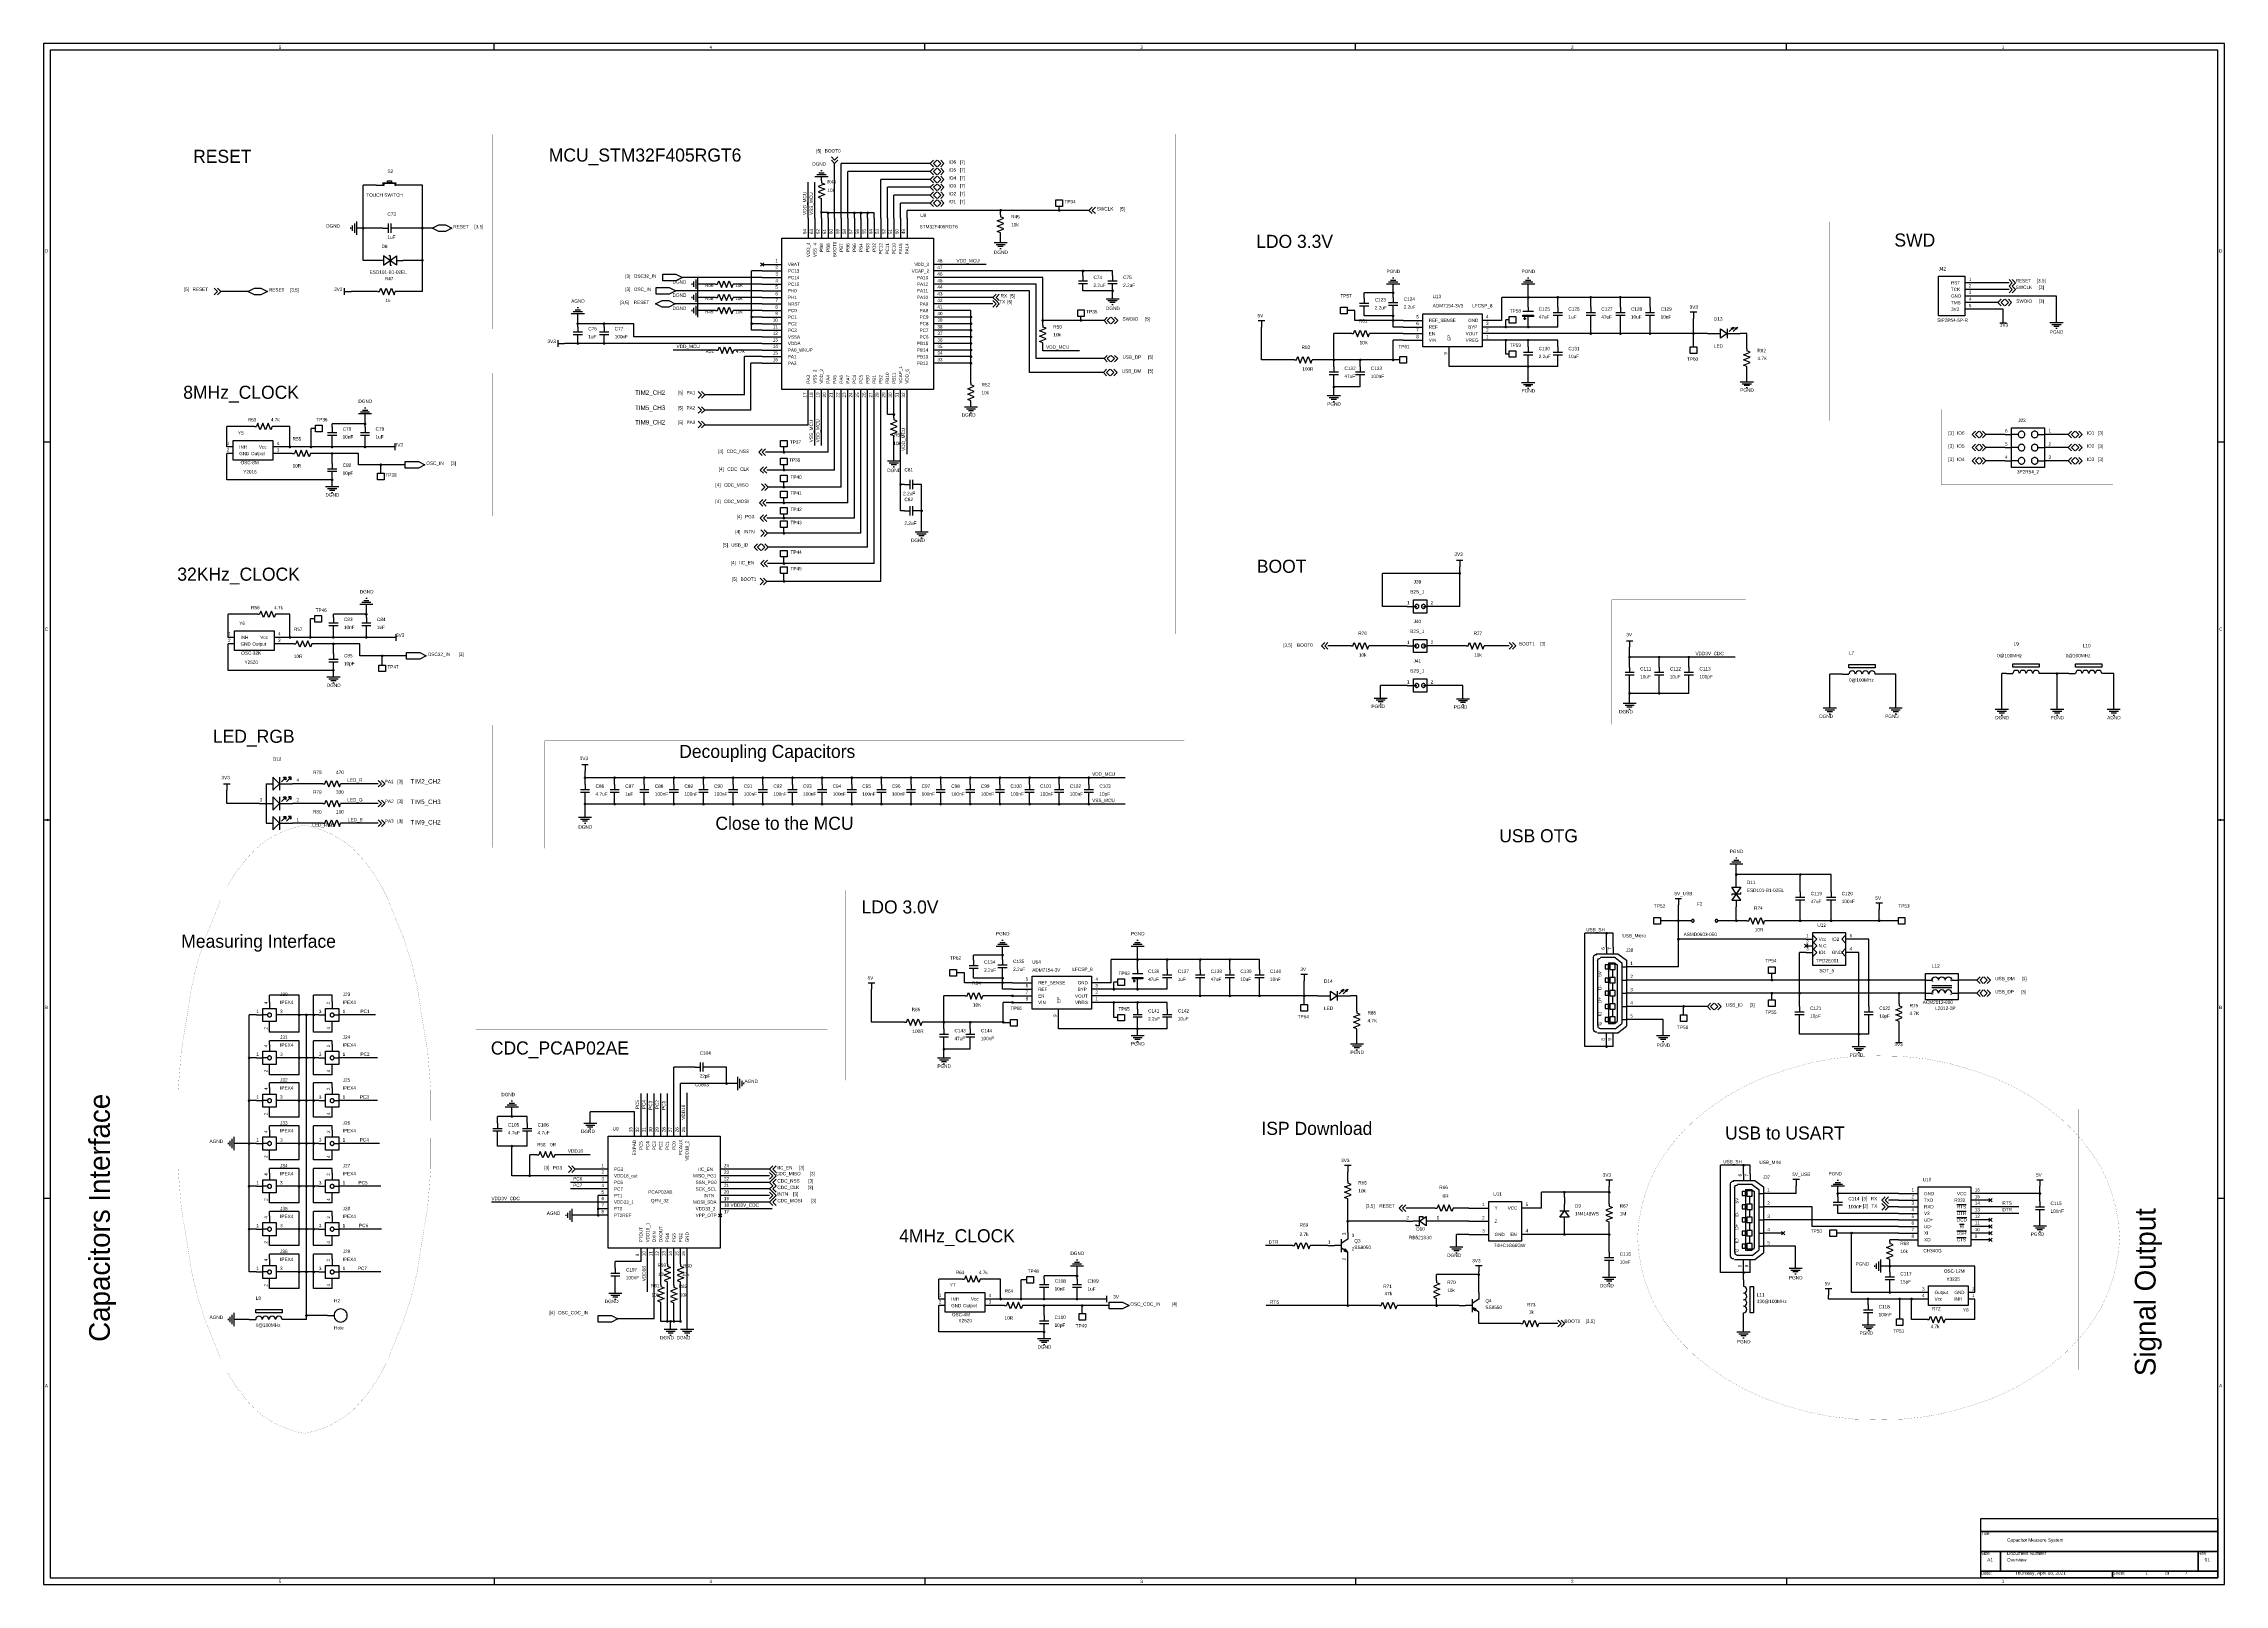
# Model space of a CAD drawing. Extents: x -3 to 838, y 3 to 596.
import ezdxf

# ---------------------------------------------------------------- set-up
doc = ezdxf.new("R2010")
doc.units = 0

msp = doc.modelspace()

# ---------------------------------------------------------------- linework, layer by layer
at = {"layer": 'COMMENTS', "const_width": 0.02}
for points in [[(45.212, 561.34), (170.688, 561.34), (170.688, 486.41), (45.212, 486.41)], [(187.706, 561.594), (434.086, 561.594), (434.086, 368.808), (187.706, 368.808)], [(458.724, 527.812), (686.308, 527.812), (686.308, 451.104), (458.724, 451.104)], [(703.834, 527.05), (795.02, 527.05), (795.02, 478.536), (703.834, 478.536)], [(45.974, 469.392), (170.688, 469.392), (170.688, 414.274), (45.974, 414.274)], [(729.234, 455.422), (795.528, 455.422), (795.528, 426.466), (729.234, 426.466)], [(45.974, 399.288), (171.196, 399.288), (171.196, 341.122), (45.974, 341.122)], [(459.994, 402.082), (584.2, 402.082), (584.2, 334.264), (459.994, 334.264)], [(602.234, 382.016), (653.796, 382.016), (653.796, 334.01), (602.234, 334.01)], [(671.83, 366.014), (725.424, 366.014), (725.424, 333.502), (671.83, 333.502)], [(745.998, 365.76), (802.132, 365.76), (802.132, 332.994), (745.998, 332.994)], [(45.466, 333.756), (170.688, 333.756), (170.688, 286.512), (45.466, 286.512)], [(190.754, 327.66), (437.388, 327.66), (437.388, 286.258), (190.754, 286.258)], [(555.498, 298.45), (781.05, 298.45), (781.05, 196.596), (555.498, 196.596)], [(306.578, 270.002), (534.162, 270.002), (534.162, 196.85), (306.578, 196.85)], [(46.228, 262.89), (150.622, 262.89), (150.622, 86.614), (46.228, 86.614)], [(164.084, 216.408), (299.72, 216.408), (299.72, 86.868), (164.084, 86.868)], [(458.47, 185.928), (618.49, 185.928), (618.49, 85.598), (458.47, 85.598)], [(629.412, 185.674), (782.066, 185.674), (782.066, 85.344), (629.412, 85.344)], [(312.674, 144.526), (446.024, 144.526), (446.024, 86.614), (312.674, 86.614)]]:
    msp.add_lwpolyline(points, close=True, dxfattribs=at)
at = {"layer": 'COMMENTS', "const_width": 0.04}
for points in [[(146.812, 177.927, 0.0609), (143.0998, 222.7855, 0.0796), (132.5282, 260.8148, 0.1174), (116.7067, 286.2251, 0.1364), (98.044, 295.148, 0.1364), (79.3813, 286.2251, 0.1174), (63.5598, 260.8148, 0.0796), (52.9882, 222.7855, 0.0609), (49.276, 177.927, 0.0609), (52.9882, 133.0685, 0.0796), (63.5598, 95.0392, 0.1174), (79.3813, 69.6289, 0.1364), (98.044, 60.706, 0.1364), (116.7067, 69.6289, 0.1174), (132.5282, 95.0392, 0.0796), (143.0998, 133.0685, 0.0609)], [(798.068, 136.144, 0.1107), (790.9915, 162.9716, 0.1046), (770.8395, 185.715, 0.0924), (740.6798, 200.9116, 0.0864), (705.104, 206.248, 0.0864), (669.5282, 200.9116, 0.0924), (639.3685, 185.715, 0.1046), (619.2165, 162.9716, 0.1107), (612.14, 136.144, 0.1107), (619.2165, 109.3164, 0.1046), (639.3685, 86.573, 0.0924), (669.5282, 71.3764, 0.0864), (705.104, 66.04, 0.0864), (740.6798, 71.3764, 0.0924), (770.8395, 86.573, 0.1046), (790.9915, 109.3164, 0.1107)]]:
    msp.add_lwpolyline(points, format="xyb", close=True, dxfattribs=at)
at = {"layer": 'PARTS'}
for p, q in [((125.73, 541.782), (128.27, 541.782)), ((135.89, 541.782), (133.35, 541.782)), ((292.354, 529.082), (292.354, 521.462)), ((294.894, 529.082), (294.894, 521.462)), ((297.434, 529.082), (297.434, 521.462)), ((299.974, 529.082), (299.974, 521.462)), ((302.514, 529.082), (302.514, 521.462)), ((305.054, 529.082), (305.054, 521.462)), ((307.594, 529.082), (307.594, 521.462)), ((310.134, 529.082), (310.134, 521.462)), ((312.674, 529.082), (312.674, 521.462)), ((315.214, 529.082), (315.214, 521.462)), ((317.754, 529.082), (317.754, 521.462)), ((320.294, 529.082), (320.294, 521.462)), ((322.834, 529.082), (322.834, 521.462)), ((325.374, 529.082), (325.374, 521.462)), ((327.914, 529.082), (327.914, 521.462)), ((330.454, 529.082), (330.454, 521.462)), ((273.939, 511.937), (275.209, 510.667)), ((275.209, 511.937), (273.939, 510.667)), ((274.574, 511.302), (282.194, 511.302)), ((274.574, 508.762), (282.194, 508.762)), ((274.574, 506.222), (282.194, 506.222)), ((348.234, 511.302), (340.614, 511.302)), ((348.234, 508.762), (340.614, 508.762)), ((348.234, 506.222), (340.614, 506.222)), ((274.574, 503.682), (282.194, 503.682)), ((274.574, 501.142), (282.194, 501.142)), ((274.574, 498.602), (282.194, 498.602)), ((348.234, 503.682), (340.614, 503.682)), ((348.234, 501.142), (340.614, 501.142)), ((348.234, 498.602), (340.614, 498.602)), ((745.998, 504.19), (738.378, 504.19)), ((745.998, 501.65), (738.378, 501.65)), ((745.998, 499.11), (738.378, 499.11)), ((745.998, 496.57), (738.378, 496.57)), ((274.574, 496.062), (282.194, 496.062)), ((274.574, 493.522), (282.194, 493.522)), ((274.574, 490.982), (282.194, 490.982)), ((274.574, 488.442), (282.194, 488.442)), ((348.234, 496.062), (340.614, 496.062)), ((348.234, 493.522), (340.614, 493.522)), ((348.234, 490.982), (340.614, 490.982)), ((348.234, 488.442), (340.614, 488.442)), ((521.716, 489.712), (529.336, 489.712)), ((559.816, 489.712), (552.196, 489.712)), ((745.998, 494.03), (738.378, 494.03)), ((274.574, 485.902), (282.194, 485.902)), ((274.574, 483.362), (282.194, 483.362)), ((274.574, 480.822), (282.194, 480.822)), ((348.234, 485.902), (340.614, 485.902)), ((348.234, 483.362), (340.614, 483.362)), ((348.234, 480.822), (340.614, 480.822)), ((521.716, 487.172), (529.336, 487.172)), ((521.716, 484.632), (529.336, 484.632)), ((521.716, 482.092), (529.336, 482.092)), ((539.496, 471.932), (539.496, 479.552)), ((559.816, 487.172), (552.196, 487.172)), ((559.816, 484.632), (552.196, 484.632)), ((559.816, 482.092), (552.196, 482.092)), ((639.064, 484.632), (641.604, 484.632)), ((654.304, 484.632), (651.764, 484.632)), ((274.574, 478.282), (282.194, 478.282)), ((274.574, 475.742), (282.194, 475.742)), ((274.574, 473.202), (282.194, 473.202)), ((348.234, 478.282), (340.614, 478.282)), ((348.234, 475.742), (340.614, 475.742)), ((348.234, 473.202), (340.614, 473.202)), ((292.354, 455.422), (292.354, 463.042)), ((294.894, 455.422), (294.894, 463.042)), ((297.434, 455.422), (297.434, 463.042)), ((299.974, 455.422), (299.974, 463.042)), ((302.514, 455.422), (302.514, 463.042)), ((305.054, 455.422), (305.054, 463.042)), ((307.594, 455.422), (307.594, 463.042)), ((310.134, 455.422), (310.134, 463.042)), ((312.674, 455.422), (312.674, 463.042)), ((315.214, 455.422), (315.214, 463.042)), ((317.754, 455.422), (317.754, 463.042)), ((320.294, 455.422), (320.294, 463.042)), ((322.834, 455.422), (322.834, 463.042)), ((325.374, 455.422), (325.374, 463.042)), ((327.914, 455.422), (327.914, 463.042)), ((330.454, 455.422), (330.454, 463.042)), ((753.872, 445.77), (756.412, 445.77)), ((771.652, 445.77), (769.112, 445.77)), ((753.872, 440.69), (756.412, 440.69)), ((771.652, 440.69), (769.112, 440.69)), ((753.872, 435.61), (756.412, 435.61)), ((771.652, 435.61), (769.112, 435.61)), ((523.24, 379.476), (525.78, 379.476)), ((533.4, 379.476), (530.86, 379.476)), ((523.24, 364.236), (525.78, 364.236)), ((533.4, 364.236), (530.86, 364.236)), ((691.134, 353.314), (693.674, 353.314)), ((706.374, 353.314), (703.834, 353.314)), ((754.38, 353.568), (756.92, 353.568)), ((769.62, 353.568), (767.08, 353.568)), ((778.51, 353.568), (781.05, 353.568)), ((793.75, 353.568), (791.21, 353.568)), ((523.24, 348.996), (525.78, 348.996)), ((533.4, 348.996), (530.86, 348.996)), ((80.772, 303.53), (83.312, 303.53)), ((96.012, 311.15), (93.472, 311.15)), ((96.012, 303.53), (93.472, 303.53)), ((96.012, 295.91), (93.472, 295.91)), ((679.704, 252.73), (681.228, 251.206)), ((692.404, 252.73), (690.88, 251.206)), ((600.202, 248.158), (600.202, 245.618)), ((602.742, 248.158), (602.742, 245.618)), ((676.529, 249.301), (677.799, 248.031)), ((677.799, 249.301), (676.529, 248.031)), ((677.164, 251.206), (679.704, 251.206)), ((677.164, 248.666), (679.704, 248.666)), ((677.164, 246.126), (679.704, 246.126)), ((681.228, 251.206), (679.704, 249.682)), ((679.704, 250.19), (681.228, 248.666)), ((681.228, 248.666), (679.704, 247.142)), ((679.704, 247.65), (681.228, 246.126)), ((681.228, 246.126), (679.704, 244.602)), ((690.88, 251.206), (692.404, 249.682)), ((692.404, 247.65), (690.88, 246.126)), ((690.88, 246.126), (692.404, 244.602)), ((694.944, 251.206), (692.404, 251.206)), ((694.944, 246.126), (692.404, 246.126)), ((615.442, 240.538), (607.822, 240.538)), ((84.582, 227.076), (84.582, 224.536)), ((108.712, 227.076), (108.712, 224.536)), ((371.094, 234.442), (378.714, 234.442)), ((371.094, 231.902), (378.714, 231.902)), ((371.094, 229.362), (378.714, 229.362)), ((409.194, 234.442), (401.574, 234.442)), ((409.194, 231.902), (401.574, 231.902)), ((409.194, 229.362), (401.574, 229.362)), ((488.696, 229.362), (491.236, 229.362)), ((503.936, 229.362), (501.396, 229.362)), ((615.442, 235.458), (607.822, 235.458)), ((615.442, 230.378), (607.822, 230.378)), ((79.502, 221.996), (82.042, 221.996)), ((84.582, 216.916), (84.582, 219.456)), ((89.662, 221.996), (87.122, 221.996)), ((103.632, 221.996), (106.172, 221.996)), ((108.712, 216.916), (108.712, 219.456)), ((113.792, 221.996), (111.252, 221.996)), ((371.094, 226.822), (378.714, 226.822)), ((388.874, 216.662), (388.874, 224.282)), ((409.194, 226.822), (401.574, 226.822)), ((615.442, 225.298), (607.822, 225.298)), ((615.442, 220.218), (607.822, 220.218)), ((84.582, 210.566), (84.582, 208.026)), ((108.712, 210.566), (108.712, 208.026)), ((600.202, 212.598), (600.202, 215.138)), ((602.742, 212.598), (602.742, 215.138)), ((79.502, 205.486), (82.042, 205.486)), ((84.582, 200.406), (84.582, 202.946)), ((89.662, 205.486), (87.122, 205.486)), ((103.632, 205.486), (106.172, 205.486)), ((108.712, 200.406), (108.712, 202.946)), ((113.792, 205.486), (111.252, 205.486)), ((84.582, 194.056), (84.582, 191.516)), ((108.712, 194.056), (108.712, 191.516)), ((79.502, 188.976), (82.042, 188.976)), ((84.582, 183.896), (84.582, 186.436)), ((89.662, 188.976), (87.122, 188.976)), ((103.632, 188.976), (106.172, 188.976)), ((108.712, 183.896), (108.712, 186.436)), ((113.792, 188.976), (111.252, 188.976)), ((84.582, 177.546), (84.582, 175.006)), ((108.712, 177.546), (108.712, 175.006)), ((79.502, 172.466), (82.042, 172.466)), ((84.582, 167.386), (84.582, 169.926)), ((89.662, 172.466), (87.122, 172.466)), ((103.632, 172.466), (106.172, 172.466)), ((108.712, 167.386), (108.712, 169.926)), ((113.792, 172.466), (111.252, 172.466)), ((84.582, 161.036), (84.582, 158.496)), ((108.712, 161.036), (108.712, 158.496)), ((653.034, 160.782), (653.034, 158.242)), ((655.574, 160.782), (655.574, 158.242)), ((79.502, 155.956), (82.042, 155.956)), ((84.582, 150.876), (84.582, 153.416)), ((89.662, 155.956), (87.122, 155.956)), ((103.632, 155.956), (106.172, 155.956)), ((108.712, 150.876), (108.712, 153.416)), ((113.792, 155.956), (111.252, 155.956)), ((583.946, 151.638), (583.946, 149.098)), ((668.274, 153.162), (660.654, 153.162)), ((712.724, 153.162), (720.344, 153.162)), ((748.284, 153.162), (740.664, 153.162)), ((84.582, 144.526), (84.582, 141.986)), ((108.712, 144.526), (108.712, 141.986)), ((258.953, 145.415), (257.683, 144.145)), ((257.683, 145.415), (258.953, 144.145)), ((547.116, 147.574), (554.736, 147.574)), ((575.056, 147.574), (567.436, 147.574)), ((668.274, 148.082), (660.654, 148.082)), ((668.274, 143.002), (660.654, 143.002)), ((712.724, 150.622), (720.344, 150.622)), ((712.724, 148.082), (720.344, 148.082)), ((712.724, 145.542), (720.344, 145.542)), ((712.724, 143.002), (720.344, 143.002)), ((748.284, 150.622), (740.664, 150.622)), ((748.284, 148.082), (740.664, 148.082)), ((748.284, 145.542), (740.664, 145.542)), ((748.284, 143.002), (740.664, 143.002)), ((748.919, 151.257), (747.649, 149.987)), ((747.649, 151.257), (748.919, 149.987)), ((748.919, 143.637), (747.649, 142.367)), ((747.649, 143.637), (748.919, 142.367)), ((79.502, 139.446), (82.042, 139.446)), ((84.582, 134.366), (84.582, 136.906)), ((89.662, 139.446), (87.122, 139.446)), ((103.632, 139.446), (106.172, 139.446)), ((108.712, 134.366), (108.712, 136.906)), ((113.792, 139.446), (111.252, 139.446)), ((500.38, 138.176), (500.38, 135.636)), ((522.986, 142.494), (525.526, 142.494)), ((535.686, 142.494), (533.146, 142.494)), ((547.116, 142.494), (554.736, 142.494)), ((547.116, 137.414), (554.736, 137.414)), ((575.056, 137.414), (567.436, 137.414)), ((583.946, 138.938), (583.946, 141.478)), ((668.274, 137.922), (660.654, 137.922)), ((668.909, 138.557), (667.639, 137.287)), ((667.639, 138.557), (668.909, 137.287)), ((712.724, 140.462), (720.344, 140.462)), ((712.724, 137.922), (720.344, 137.922)), ((712.724, 135.382), (720.344, 135.382)), ((748.284, 140.462), (740.664, 140.462)), ((748.284, 137.922), (740.664, 137.922)), ((748.284, 135.382), (740.664, 135.382)), ((748.919, 141.097), (747.649, 139.827)), ((747.649, 141.097), (748.919, 139.827)), ((748.919, 138.557), (747.649, 137.287)), ((747.649, 138.557), (748.919, 137.287)), ((748.919, 136.017), (747.649, 134.747)), ((747.649, 136.017), (748.919, 134.747)), ((84.582, 128.016), (84.582, 125.476)), ((108.712, 128.016), (108.712, 125.476)), ((492.76, 133.096), (495.3, 133.096)), ((500.38, 128.016), (500.38, 130.556)), ((653.034, 125.222), (653.034, 127.762)), ((655.574, 125.222), (655.574, 127.762)), ((668.274, 132.842), (660.654, 132.842)), ((79.502, 122.936), (82.042, 122.936)), ((84.582, 117.856), (84.582, 120.396)), ((89.662, 122.936), (87.122, 122.936)), ((103.632, 122.936), (106.172, 122.936)), ((108.712, 117.856), (108.712, 120.396)), ((113.792, 122.936), (111.252, 122.936)), ((653.034, 119.888), (653.034, 117.348)), ((543.306, 109.982), (545.846, 109.982)), ((550.926, 115.062), (550.926, 112.522)), ((76.708, 104.648), (79.248, 104.648)), ((91.948, 104.648), (89.408, 104.648)), ((106.934, 106.172), (109.474, 106.172)), ((550.926, 104.902), (550.926, 107.442)), ((653.034, 104.648), (653.034, 107.188))]:
    msp.add_line(p, q, dxfattribs=at)
for points in [[(297.688, 547.37), (297.18, 547.37)], [(302.514, 551.434), (301.244, 552.704)], [(302.514, 550.164), (301.244, 551.434)], [(302.514, 551.434), (303.784, 552.704)], [(302.514, 550.164), (303.784, 551.434)], [(339.344, 550.164), (340.614, 551.434)], [(339.344, 550.164), (340.614, 548.894)], [(339.344, 547.116), (340.614, 548.386)], [(339.344, 547.116), (340.614, 545.846)], [(340.614, 550.164), (341.884, 551.434)], [(340.614, 550.164), (341.884, 548.894)], [(340.614, 547.116), (341.884, 548.386)], [(340.614, 547.116), (341.884, 545.846)], [(343.408, 550.164), (342.138, 551.434)], [(343.408, 550.164), (342.138, 548.894)], [(343.408, 547.116), (342.138, 548.386)], [(343.408, 547.116), (342.138, 545.846)], [(344.678, 550.164), (343.408, 551.434)], [(344.678, 550.164), (343.408, 548.894)], [(344.678, 547.116), (343.408, 548.386)], [(344.678, 547.116), (343.408, 545.846)], [(128.27, 541.782), (128.524, 541.782)], [(133.35, 541.782), (133.096, 541.782)], [(299.974, 545.084), (294.894, 545.084)], [(299.212, 545.846), (295.656, 545.846)], [(297.434, 541.782), (296.164, 541.274)], [(296.164, 541.274), (297.434, 540.766)], [(297.434, 539.75), (296.164, 539.242)], [(296.164, 539.242), (297.434, 538.734)], [(296.418, 546.608), (298.45, 546.608)], [(297.434, 543.56), (297.434, 542.798)], [(297.434, 542.798), (298.704, 542.29)], [(298.704, 542.29), (297.434, 541.782)], [(297.434, 540.766), (298.704, 540.258)], [(298.704, 540.258), (297.434, 539.75)], [(297.434, 538.734), (298.704, 538.226)], [(339.344, 544.068), (340.614, 545.338)], [(339.344, 544.068), (340.614, 542.798)], [(339.344, 541.02), (340.614, 542.29)], [(339.344, 541.02), (340.614, 539.75)], [(339.344, 537.972), (340.614, 539.242)], [(340.614, 544.068), (341.884, 545.338)], [(340.614, 544.068), (341.884, 542.798)], [(340.614, 541.02), (341.884, 542.29)], [(340.614, 541.02), (341.884, 539.75)], [(340.614, 537.972), (341.884, 539.242)], [(343.408, 544.068), (342.138, 545.338)], [(343.408, 544.068), (342.138, 542.798)], [(343.408, 541.02), (342.138, 542.29)], [(343.408, 541.02), (342.138, 539.75)], [(343.408, 537.972), (342.138, 539.242)], [(344.678, 544.068), (343.408, 545.338)], [(344.678, 544.068), (343.408, 542.798)], [(344.678, 541.02), (343.408, 542.29)], [(344.678, 541.02), (343.408, 539.75)], [(344.678, 537.972), (343.408, 539.242)], [(297.434, 537.718), (296.164, 537.21)], [(296.164, 537.21), (297.434, 536.702)], [(298.704, 538.226), (297.434, 537.718)], [(297.434, 535.94), (297.434, 536.702)], [(339.344, 537.972), (340.614, 536.702)], [(339.344, 534.924), (340.614, 536.194)], [(339.344, 534.924), (340.614, 533.654)], [(340.614, 537.972), (341.884, 536.702)], [(340.614, 534.924), (341.884, 536.194)], [(340.614, 534.924), (341.884, 533.654)], [(343.408, 537.972), (342.138, 536.702)], [(343.408, 534.924), (342.138, 536.194)], [(343.408, 534.924), (342.138, 533.654)], [(344.678, 537.972), (343.408, 536.702)], [(344.678, 534.924), (343.408, 536.194)], [(344.678, 534.924), (343.408, 533.654)], [(366.522, 530.352), (366.522, 529.59)], [(400.558, 532.13), (401.828, 533.4)], [(400.558, 532.13), (401.828, 530.86)], [(401.828, 532.13), (403.098, 533.4)], [(401.828, 532.13), (403.098, 530.86)], [(115.824, 525.526), (115.824, 525.018)], [(116.586, 524.256), (116.586, 526.288)], [(117.348, 527.05), (117.348, 523.494)], [(118.11, 527.812), (118.11, 522.732)], [(128.27, 525.272), (130.302, 525.272)], [(130.302, 527.05), (130.302, 523.494)], [(131.318, 527.05), (131.318, 523.494)], [(133.35, 525.272), (131.318, 525.272)], [(147.32, 525.272), (149.86, 526.542)], [(149.86, 524.002), (147.32, 525.272)], [(149.86, 526.542), (152.4, 526.542)], [(152.4, 524.002), (149.86, 524.002)], [(152.4, 526.542), (154.94, 525.272)], [(154.94, 525.272), (152.4, 524.002)], [(365.252, 528.066), (366.522, 528.574)], [(366.522, 527.558), (365.252, 528.066)], [(365.252, 526.034), (366.522, 526.542)], [(366.522, 525.526), (365.252, 526.034)], [(365.252, 524.002), (366.522, 524.51)], [(366.522, 523.494), (365.252, 524.002)], [(367.792, 529.082), (366.522, 529.59)], [(366.522, 528.574), (367.792, 529.082)], [(367.792, 527.05), (366.522, 527.558)], [(366.522, 526.542), (367.792, 527.05)], [(367.792, 525.018), (366.522, 525.526)], [(366.522, 524.51), (367.792, 525.018)], [(366.522, 522.732), (366.522, 523.494)], [(131.064, 514.604), (130.556, 514.604)], [(131.064, 514.604), (131.064, 511.048), (131.572, 511.048)], [(363.982, 519.684), (369.062, 519.684)], [(364.744, 518.922), (368.3, 518.922)], [(367.538, 518.16), (365.506, 518.16)], [(366.268, 517.398), (366.776, 517.398)], [(128.524, 512.826), (125.984, 512.826)], [(133.604, 512.826), (136.144, 512.826)], [(236.22, 507.492), (241.3, 507.492)], [(236.22, 504.952), (236.22, 507.492)], [(241.3, 504.952), (236.22, 504.952)], [(241.3, 507.492), (243.84, 506.222)], [(243.84, 506.222), (241.3, 504.952)], [(248.158, 502.666), (248.158, 504.698)], [(248.92, 505.46), (248.92, 501.904)], [(249.682, 506.222), (249.682, 501.142)], [(257.302, 503.682), (257.81, 504.952)], [(257.81, 504.952), (258.318, 503.682)], [(259.334, 503.682), (259.842, 504.952)], [(259.842, 504.952), (260.35, 503.682)], [(261.366, 503.682), (261.874, 504.952)], [(261.874, 504.952), (262.382, 503.682)], [(396.494, 504.952), (400.05, 504.952)], [(398.272, 506.984), (398.272, 504.952)], [(407.924, 504.952), (411.48, 504.952)], [(409.702, 506.984), (409.702, 504.952)], [(516.89, 505.206), (518.922, 505.206)], [(518.16, 505.968), (517.652, 505.968)], [(568.96, 505.206), (570.992, 505.206)], [(570.23, 505.968), (569.722, 505.968)], [(756.666, 504.19), (755.396, 505.46)], [(757.936, 504.19), (756.666, 505.46)], [(64.516, 500.888), (63.246, 502.158)], [(64.516, 500.888), (63.246, 499.618)], [(65.786, 500.888), (64.516, 502.158)], [(65.786, 500.888), (64.516, 499.618)], [(76.2, 500.888), (78.74, 502.158)], [(78.74, 499.618), (76.2, 500.888)], [(78.74, 502.158), (81.28, 502.158)], [(81.28, 499.618), (78.74, 499.618)], [(81.28, 502.158), (83.82, 500.888)], [(83.82, 500.888), (81.28, 499.618)], [(113.538, 499.618), (113.538, 502.158)], [(113.538, 500.888), (116.078, 500.888)], [(126.238, 500.888), (127, 500.888)], [(127, 500.888), (127.508, 502.158)], [(127.508, 502.158), (128.016, 500.888)], [(128.016, 500.888), (128.524, 499.618)], [(128.524, 499.618), (129.032, 500.888)], [(129.032, 500.888), (129.54, 502.158)], [(129.54, 502.158), (130.048, 500.888)], [(130.048, 500.888), (130.556, 499.618)], [(130.556, 499.618), (131.064, 500.888)], [(131.064, 500.888), (131.572, 502.158)], [(131.572, 502.158), (132.08, 500.888)], [(132.08, 500.888), (132.588, 499.618)], [(132.588, 499.618), (133.096, 500.888)], [(133.858, 500.888), (133.096, 500.888)], [(233.426, 496.062), (235.966, 497.332)], [(233.68, 502.412), (238.76, 502.412)], [(233.68, 499.872), (233.68, 502.412)], [(238.76, 499.872), (233.68, 499.872)], [(235.966, 497.332), (238.506, 497.332)], [(238.506, 497.332), (241.046, 496.062)], [(238.76, 502.412), (241.3, 501.142)], [(241.3, 501.142), (238.76, 499.872)], [(247.396, 503.936), (247.396, 503.428)], [(247.396, 498.856), (247.396, 498.348)], [(248.158, 497.586), (248.158, 499.618)], [(248.92, 500.38), (248.92, 496.824)], [(249.682, 501.142), (249.682, 496.062)], [(256.54, 503.682), (257.302, 503.682)], [(256.54, 498.602), (257.302, 498.602)], [(257.302, 498.602), (257.81, 499.872)], [(257.81, 499.872), (258.318, 498.602)], [(258.318, 503.682), (258.826, 502.412)], [(258.318, 498.602), (258.826, 497.332)], [(258.826, 502.412), (259.334, 503.682)], [(258.826, 497.332), (259.334, 498.602)], [(259.334, 498.602), (259.842, 499.872)], [(259.842, 499.872), (260.35, 498.602)], [(260.35, 503.682), (260.858, 502.412)], [(260.35, 498.602), (260.858, 497.332)], [(260.858, 502.412), (261.366, 503.682)], [(260.858, 497.332), (261.366, 498.602)], [(261.366, 498.602), (261.874, 499.872)], [(261.874, 499.872), (262.382, 498.602)], [(262.382, 503.682), (262.89, 502.412)], [(262.382, 498.602), (262.89, 497.332)], [(262.89, 502.412), (263.398, 503.682)], [(262.89, 497.332), (263.398, 498.602)], [(264.16, 503.682), (263.398, 503.682)], [(264.16, 498.602), (263.398, 498.602)], [(363.474, 498.602), (364.744, 499.872)], [(363.474, 498.602), (364.744, 497.332)], [(364.744, 496.062), (363.474, 497.332)], [(364.744, 498.602), (366.014, 499.872)], [(364.744, 498.602), (366.014, 497.332)], [(366.014, 496.062), (364.744, 497.332)], [(396.494, 503.936), (400.05, 503.936)], [(398.272, 501.904), (398.272, 503.936)], [(407.162, 498.094), (412.242, 498.094)], [(407.924, 503.936), (411.48, 503.936)], [(407.924, 497.332), (411.48, 497.332)], [(410.718, 496.57), (408.686, 496.57)], [(409.702, 501.904), (409.702, 503.936)], [(504.952, 496.316), (508.508, 496.316)], [(506.73, 498.348), (506.73, 496.316)], [(520.446, 503.682), (515.366, 503.682)], [(519.684, 504.444), (516.128, 504.444)], [(516.128, 496.57), (519.684, 496.57)], [(517.906, 498.602), (517.906, 496.57)], [(572.516, 503.682), (567.436, 503.682)], [(571.754, 504.444), (568.198, 504.444)], [(751.078, 496.57), (752.348, 497.84)], [(751.078, 496.57), (752.348, 495.3)], [(752.348, 496.57), (753.618, 497.84)], [(752.348, 496.57), (753.618, 495.3)], [(755.142, 496.57), (753.872, 497.84)], [(755.142, 496.57), (753.872, 495.3)], [(756.412, 496.57), (755.142, 497.84)], [(756.412, 496.57), (755.142, 495.3)], [(756.666, 504.19), (755.396, 502.92)], [(756.666, 501.65), (755.396, 502.92)], [(756.666, 501.65), (755.396, 500.38)], [(757.936, 504.19), (756.666, 502.92)], [(757.936, 501.65), (756.666, 502.92)], [(757.936, 501.65), (756.666, 500.38)], [(205.994, 492.252), (200.914, 492.252)], [(205.232, 493.014), (201.676, 493.014)], [(202.438, 493.776), (204.47, 493.776)], [(203.708, 494.538), (203.2, 494.538)], [(235.966, 494.792), (233.426, 496.062)], [(238.506, 494.792), (235.966, 494.792)], [(241.046, 496.062), (238.506, 494.792)], [(247.396, 493.776), (247.396, 493.268)], [(248.158, 492.506), (248.158, 494.538)], [(248.92, 495.3), (248.92, 491.744)], [(249.682, 496.062), (249.682, 490.982)], [(256.54, 493.522), (257.302, 493.522)], [(257.302, 493.522), (257.81, 494.792)], [(257.81, 494.792), (258.318, 493.522)], [(258.318, 493.522), (258.826, 492.252)], [(258.826, 492.252), (259.334, 493.522)], [(259.334, 493.522), (259.842, 494.792)], [(259.842, 494.792), (260.35, 493.522)], [(260.35, 493.522), (260.858, 492.252)], [(260.858, 492.252), (261.366, 493.522)], [(261.366, 493.522), (261.874, 494.792)], [(261.874, 494.792), (262.382, 493.522)], [(262.382, 493.522), (262.89, 492.252)], [(262.89, 492.252), (263.398, 493.522)], [(264.16, 493.522), (263.398, 493.522)], [(364.744, 496.062), (363.474, 494.792)], [(366.014, 496.062), (364.744, 494.792)], [(382.778, 487.934), (382.778, 487.172)], [(406.4, 489.712), (407.67, 490.982)], [(406.4, 489.712), (407.67, 488.442)], [(407.67, 489.712), (408.94, 490.982)], [(407.67, 489.712), (408.94, 488.442)], [(410.464, 489.712), (409.194, 490.982)], [(410.464, 489.712), (409.194, 488.442)], [(409.448, 495.808), (409.956, 495.808)], [(411.734, 489.712), (410.464, 490.982)], [(411.734, 489.712), (410.464, 488.442)], [(465.836, 489.712), (468.376, 489.712)], [(467.106, 489.712), (467.106, 487.172)], [(504.952, 495.3), (508.508, 495.3)], [(506.73, 493.268), (506.73, 495.3)], [(516.128, 495.554), (519.684, 495.554)], [(517.906, 493.522), (517.906, 495.554)], [(567.944, 493.268), (572.008, 493.268)], [(568.198, 490.474), (569.214, 490.474)], [(568.706, 489.966), (568.706, 490.982)], [(569.976, 494.792), (569.976, 493.268)], [(569.976, 489.712), (569.976, 491.236)], [(579.628, 492.76), (583.184, 492.76)], [(579.628, 491.744), (583.184, 491.744)], [(581.406, 494.792), (581.406, 492.76)], [(581.406, 489.712), (581.406, 491.744)], [(592.328, 492.76), (595.884, 492.76)], [(592.328, 491.744), (595.884, 491.744)], [(594.106, 494.792), (594.106, 492.76)], [(594.106, 489.712), (594.106, 491.744)], [(603.758, 492.76), (607.314, 492.76)], [(603.758, 491.744), (607.314, 491.744)], [(605.536, 494.792), (605.536, 492.76)], [(605.536, 489.712), (605.536, 491.744)], [(615.188, 492.76), (618.744, 492.76)], [(615.188, 491.744), (618.744, 491.744)], [(616.966, 494.792), (616.966, 492.76)], [(616.966, 489.712), (616.966, 491.744)], [(632.46, 493.014), (635, 493.014)], [(633.73, 493.014), (633.73, 490.474)], [(754.38, 488.696), (751.84, 488.696)], [(753.11, 488.696), (753.11, 491.236)], [(771.144, 488.95), (776.224, 488.95)], [(771.906, 488.188), (775.462, 488.188)], [(195.834, 479.552), (195.834, 482.092)], [(195.834, 480.822), (198.374, 480.822)], [(205.232, 485.14), (201.676, 485.14)], [(205.232, 484.124), (201.676, 484.124)], [(203.454, 487.172), (203.454, 485.14)], [(203.454, 482.092), (203.454, 484.124)], [(215.392, 485.14), (211.836, 485.14)], [(215.392, 484.124), (211.836, 484.124)], [(213.614, 487.172), (213.614, 485.14)], [(213.614, 482.092), (213.614, 484.124)], [(257.556, 478.282), (258.064, 479.552)], [(258.064, 479.552), (258.572, 478.282)], [(259.588, 478.282), (260.096, 479.552)], [(260.096, 479.552), (260.604, 478.282)], [(261.62, 478.282), (262.128, 479.552)], [(262.128, 479.552), (262.636, 478.282)], [(381.508, 485.648), (382.778, 486.156)], [(382.778, 485.14), (381.508, 485.648)], [(381.508, 483.616), (382.778, 484.124)], [(382.778, 483.108), (381.508, 483.616)], [(381.508, 481.584), (382.778, 482.092)], [(382.778, 481.076), (381.508, 481.584)], [(384.048, 486.664), (382.778, 487.172)], [(382.778, 486.156), (384.048, 486.664)], [(384.048, 484.632), (382.778, 485.14)], [(382.778, 484.124), (384.048, 484.632)], [(384.048, 482.6), (382.778, 483.108)], [(382.778, 482.092), (384.048, 482.6)], [(382.778, 480.314), (382.778, 481.076)], [(501.904, 484.632), (502.666, 484.632)], [(502.666, 484.632), (503.174, 485.902)], [(503.174, 485.902), (503.682, 484.632)], [(503.682, 484.632), (504.19, 483.362)], [(504.19, 483.362), (504.698, 484.632)], [(504.698, 484.632), (505.206, 485.902)], [(505.206, 485.902), (505.714, 484.632)], [(505.714, 484.632), (506.222, 483.362)], [(506.222, 483.362), (506.73, 484.632)], [(506.73, 484.632), (507.238, 485.902)], [(507.238, 485.902), (507.746, 484.632)], [(507.746, 484.632), (508.254, 483.362)], [(508.254, 483.362), (508.762, 484.632)], [(509.524, 484.632), (508.762, 484.632)], [(569.976, 479.552), (569.976, 477.52)], [(581.406, 479.552), (581.406, 477.52)], [(641.604, 484.632), (644.144, 484.632)], [(646.684, 486.41), (646.684, 482.854)], [(646.684, 484.632), (651.764, 484.632)], [(648.97, 486.918), (647.446, 485.394)], [(650.494, 486.918), (648.97, 485.394)], [(774.7, 487.426), (772.668, 487.426)], [(773.43, 486.664), (773.938, 486.664)], [(256.794, 478.282), (257.556, 478.282)], [(258.572, 478.282), (259.08, 477.012)], [(259.08, 477.012), (259.588, 478.282)], [(260.604, 478.282), (261.112, 477.012)], [(261.112, 477.012), (261.62, 478.282)], [(262.636, 478.282), (263.144, 477.012)], [(263.144, 477.012), (263.652, 478.282)], [(264.414, 478.282), (263.652, 478.282)], [(406.4, 474.98), (407.67, 476.25)], [(406.4, 474.98), (407.67, 473.71)], [(407.67, 474.98), (408.94, 476.25)], [(407.67, 474.98), (408.94, 473.71)], [(410.464, 474.98), (409.194, 476.25)], [(410.464, 474.98), (409.194, 473.71)], [(411.734, 474.98), (410.464, 476.25)], [(411.734, 474.98), (410.464, 473.71)], [(479.806, 474.472), (480.568, 474.472)], [(480.568, 474.472), (481.076, 475.742)], [(481.076, 475.742), (481.584, 474.472)], [(481.584, 474.472), (482.092, 473.202)], [(482.092, 473.202), (482.6, 474.472)], [(482.6, 474.472), (483.108, 475.742)], [(483.108, 475.742), (483.616, 474.472)], [(483.616, 474.472), (484.124, 473.202)], [(484.124, 473.202), (484.632, 474.472)], [(484.632, 474.472), (485.14, 475.742)], [(485.14, 475.742), (485.648, 474.472)], [(485.648, 474.472), (486.156, 473.202)], [(486.156, 473.202), (486.664, 474.472)], [(487.426, 474.472), (486.664, 474.472)], [(495.046, 471.932), (495.046, 469.9)], [(505.206, 471.932), (505.206, 469.9)], [(568.198, 477.52), (571.754, 477.52)], [(568.198, 476.504), (571.754, 476.504)], [(569.976, 474.472), (569.976, 476.504)], [(579.628, 477.52), (583.184, 477.52)], [(579.628, 476.504), (583.184, 476.504)], [(581.406, 474.472), (581.406, 476.504)], [(653.034, 476.504), (654.304, 477.012)], [(654.304, 475.996), (653.034, 476.504)], [(653.034, 474.472), (654.304, 474.98)], [(654.304, 473.964), (653.034, 474.472)], [(653.034, 472.44), (654.304, 472.948)], [(654.304, 471.932), (653.034, 472.44)], [(654.304, 478.79), (654.304, 478.028)], [(655.574, 477.52), (654.304, 478.028)], [(654.304, 477.012), (655.574, 477.52)], [(655.574, 475.488), (654.304, 475.996)], [(654.304, 474.98), (655.574, 475.488)], [(655.574, 473.456), (654.304, 473.964)], [(654.304, 472.948), (655.574, 473.456)], [(654.304, 471.17), (654.304, 471.932)], [(353.822, 463.296), (355.092, 463.804)], [(355.092, 462.788), (353.822, 463.296)], [(355.092, 465.582), (355.092, 464.82)], [(356.362, 464.312), (355.092, 464.82)], [(355.092, 463.804), (356.362, 464.312)], [(356.362, 462.28), (355.092, 462.788)], [(406.146, 469.646), (407.416, 470.916)], [(406.146, 469.646), (407.416, 468.376)], [(407.416, 469.646), (408.686, 470.916)], [(407.416, 469.646), (408.686, 468.376)], [(410.21, 469.646), (408.94, 470.916)], [(410.21, 469.646), (408.94, 468.376)], [(411.48, 469.646), (410.21, 470.916)], [(411.48, 469.646), (410.21, 468.376)], [(493.268, 469.9), (496.824, 469.9)], [(493.268, 468.884), (496.824, 468.884)], [(495.046, 466.852), (495.046, 468.884)], [(503.428, 469.9), (506.984, 469.9)], [(503.428, 468.884), (506.984, 468.884)], [(505.206, 466.852), (505.206, 468.884)], [(567.436, 465.836), (572.516, 465.836)], [(568.198, 465.074), (571.754, 465.074)], [(570.992, 464.312), (568.96, 464.312)], [(569.722, 463.55), (570.23, 463.55)], [(651.764, 466.09), (656.844, 466.09)], [(652.526, 465.328), (656.082, 465.328)], [(655.32, 464.566), (653.288, 464.566)], [(654.05, 463.804), (654.558, 463.804)], [(123.19, 454.406), (119.634, 454.406)], [(120.396, 455.168), (122.428, 455.168)], [(121.666, 455.93), (121.158, 455.93)], [(251.206, 461.01), (249.936, 462.28)], [(251.206, 461.01), (249.936, 459.74)], [(251.206, 455.168), (249.936, 456.438)], [(251.206, 455.168), (249.936, 453.898)], [(252.476, 461.01), (251.206, 462.28)], [(252.476, 461.01), (251.206, 459.74)], [(252.476, 455.168), (251.206, 456.438)], [(252.476, 455.168), (251.206, 453.898)], [(352.552, 456.438), (357.632, 456.438)], [(353.314, 455.676), (356.87, 455.676)], [(353.822, 461.264), (355.092, 461.772)], [(355.092, 460.756), (353.822, 461.264)], [(353.822, 459.232), (355.092, 459.74)], [(355.092, 458.724), (353.822, 459.232)], [(356.108, 454.914), (354.076, 454.914)], [(354.838, 454.152), (355.346, 454.152)], [(355.092, 461.772), (356.362, 462.28)], [(356.362, 460.248), (355.092, 460.756)], [(355.092, 459.74), (356.362, 460.248)], [(355.092, 457.962), (355.092, 458.724)], [(492.506, 460.756), (497.586, 460.756)], [(493.268, 459.994), (496.824, 459.994)], [(496.062, 459.232), (494.03, 459.232)], [(494.792, 458.47), (495.3, 458.47)], [(78.74, 448.818), (79.502, 448.818)], [(80.01, 450.088), (79.502, 448.818)], [(80.518, 448.818), (80.01, 450.088)], [(81.026, 447.548), (80.518, 448.818)], [(81.534, 448.818), (81.026, 447.548)], [(82.042, 450.088), (81.534, 448.818)], [(82.55, 448.818), (82.042, 450.088)], [(83.058, 447.548), (82.55, 448.818)], [(83.566, 448.818), (83.058, 447.548)], [(84.074, 450.088), (83.566, 448.818)], [(84.582, 448.818), (84.074, 450.088)], [(85.09, 447.548), (84.582, 448.818)], [(85.598, 448.818), (85.09, 447.548)], [(86.36, 448.818), (85.598, 448.818)], [(106.934, 446.532), (110.49, 446.532)], [(108.712, 448.564), (108.712, 446.532)], [(123.952, 453.644), (118.872, 453.644)], [(119.634, 446.532), (123.19, 446.532)], [(121.412, 448.564), (121.412, 446.532)], [(251.206, 449.58), (249.936, 450.85)], [(251.206, 449.58), (249.936, 448.31)], [(252.476, 449.58), (251.206, 450.85)], [(252.476, 449.58), (251.206, 448.31)], [(324.104, 449.834), (325.374, 450.342)], [(325.374, 449.326), (324.104, 449.834)], [(324.104, 447.802), (325.374, 448.31)], [(325.374, 447.294), (324.104, 447.802)], [(324.104, 445.77), (325.374, 446.278)], [(325.374, 445.262), (324.104, 445.77)], [(325.374, 452.12), (325.374, 451.358)], [(326.644, 450.85), (325.374, 451.358)], [(325.374, 450.342), (326.644, 450.85)], [(326.644, 448.818), (325.374, 449.326)], [(325.374, 448.31), (326.644, 448.818)], [(326.644, 446.786), (325.374, 447.294)], [(325.374, 446.278), (326.644, 446.786)], [(741.172, 445.77), (742.442, 447.04)], [(741.172, 445.77), (742.442, 444.5)], [(742.442, 445.77), (743.712, 447.04)], [(742.442, 445.77), (743.712, 444.5)], [(745.236, 445.77), (743.966, 447.04)], [(745.236, 445.77), (743.966, 444.5)], [(746.506, 445.77), (745.236, 447.04)], [(746.506, 445.77), (745.236, 444.5)], [(758.952, 445.77), (756.412, 445.77)], [(766.572, 445.77), (769.112, 445.77)], [(778.256, 445.77), (779.526, 447.04)], [(778.256, 445.77), (779.526, 444.5)], [(779.526, 445.77), (780.796, 447.04)], [(779.526, 445.77), (780.796, 444.5)], [(782.32, 445.77), (781.05, 447.04)], [(782.32, 445.77), (781.05, 444.5)], [(783.59, 445.77), (782.32, 447.04)], [(783.59, 445.77), (782.32, 444.5)], [(93.472, 438.404), (94.234, 438.404)], [(94.742, 439.674), (94.234, 438.404)], [(95.25, 438.404), (94.742, 439.674)], [(95.758, 437.134), (95.25, 438.404)], [(96.266, 438.404), (95.758, 437.134)], [(96.774, 439.674), (96.266, 438.404)], [(97.282, 438.404), (96.774, 439.674)], [(97.79, 437.134), (97.282, 438.404)], [(98.298, 438.404), (97.79, 437.134)], [(98.806, 439.674), (98.298, 438.404)], [(99.314, 438.404), (98.806, 439.674)], [(99.822, 437.134), (99.314, 438.404)], [(100.33, 438.404), (99.822, 437.134)], [(101.092, 438.404), (100.33, 438.404)], [(106.934, 445.516), (110.49, 445.516)], [(108.712, 443.484), (108.712, 445.516)], [(119.634, 445.516), (123.19, 445.516)], [(121.412, 443.484), (121.412, 445.516)], [(132.842, 440.944), (130.302, 440.944)], [(132.842, 442.214), (132.842, 439.674)], [(273.304, 438.912), (274.574, 440.182)], [(273.304, 438.912), (274.574, 437.642)], [(274.574, 438.912), (275.844, 440.182)], [(274.574, 438.912), (275.844, 437.642)], [(325.374, 444.5), (325.374, 445.262)], [(741.172, 440.69), (742.442, 441.96)], [(741.172, 440.69), (742.442, 439.42)], [(742.442, 440.69), (743.712, 441.96)], [(742.442, 440.69), (743.712, 439.42)], [(745.236, 440.69), (743.966, 441.96)], [(745.236, 440.69), (743.966, 439.42)], [(746.506, 440.69), (745.236, 441.96)], [(746.506, 440.69), (745.236, 439.42)], [(758.952, 440.69), (756.412, 440.69)], [(766.572, 440.69), (769.112, 440.69)], [(778.256, 440.69), (779.526, 441.96)], [(778.256, 440.69), (779.526, 439.42)], [(779.526, 440.69), (780.796, 441.96)], [(779.526, 440.69), (780.796, 439.42)], [(782.32, 440.69), (781.05, 441.96)], [(782.32, 440.69), (781.05, 439.42)], [(783.59, 440.69), (782.32, 441.96)], [(783.59, 440.69), (782.32, 439.42)], [(106.934, 432.562), (110.49, 432.562)], [(106.934, 431.546), (110.49, 431.546)], [(108.712, 434.594), (108.712, 432.562)], [(108.712, 429.514), (108.712, 431.546)], [(136.906, 435.356), (141.986, 435.356)], [(136.906, 432.816), (136.906, 435.356)], [(141.986, 432.816), (136.906, 432.816)], [(141.986, 435.356), (144.526, 434.086)], [(144.526, 434.086), (141.986, 432.816)], [(273.812, 432.054), (275.082, 433.324)], [(273.812, 432.054), (275.082, 430.784)], [(275.082, 432.054), (276.352, 433.324)], [(275.082, 432.054), (276.352, 430.784)], [(322.834, 435.61), (327.914, 435.61)], [(323.596, 434.848), (327.152, 434.848)], [(326.39, 434.086), (324.358, 434.086)], [(325.12, 433.324), (325.628, 433.324)], [(741.172, 435.61), (742.442, 436.88)], [(741.172, 435.61), (742.442, 434.34)], [(742.442, 435.61), (743.712, 436.88)], [(742.442, 435.61), (743.712, 434.34)], [(745.236, 435.61), (743.966, 436.88)], [(745.236, 435.61), (743.966, 434.34)], [(746.506, 435.61), (745.236, 436.88)], [(746.506, 435.61), (745.236, 434.34)], [(758.952, 435.61), (756.412, 435.61)], [(766.572, 435.61), (769.112, 435.61)], [(778.256, 435.61), (779.526, 436.88)], [(778.256, 435.61), (779.526, 434.34)], [(779.526, 435.61), (780.796, 436.88)], [(779.526, 435.61), (780.796, 434.34)], [(782.32, 435.61), (781.05, 436.88)], [(782.32, 435.61), (781.05, 434.34)], [(783.59, 435.61), (782.32, 436.88)], [(783.59, 435.61), (782.32, 434.34)], [(106.172, 425.704), (111.252, 425.704)], [(106.934, 424.942), (110.49, 424.942)], [(109.728, 424.18), (107.696, 424.18)], [(108.458, 423.418), (108.966, 423.418)], [(273.558, 419.354), (274.828, 420.624)], [(275.59, 425.45), (274.32, 426.72)], [(275.59, 425.45), (274.32, 424.18)], [(274.828, 419.354), (276.098, 420.624)], [(276.86, 425.45), (275.59, 426.72)], [(276.86, 425.45), (275.59, 424.18)], [(329.438, 426.466), (331.47, 426.466)], [(331.47, 428.244), (331.47, 424.688)], [(332.486, 428.244), (332.486, 424.688)], [(334.518, 426.466), (332.486, 426.466)], [(273.558, 419.354), (274.828, 418.084)], [(273.812, 413.512), (275.082, 414.782)], [(273.812, 413.512), (275.082, 412.242)], [(274.828, 419.354), (276.098, 418.084)], [(275.082, 413.512), (276.352, 414.782)], [(275.082, 413.512), (276.352, 412.242)], [(329.438, 416.306), (331.47, 416.306)], [(331.47, 418.084), (331.47, 414.528)], [(332.486, 418.084), (332.486, 414.528)], [(334.518, 416.306), (332.486, 416.306)], [(275.336, 407.67), (274.066, 408.94)], [(275.336, 407.67), (274.066, 406.4)], [(276.606, 407.67), (275.336, 408.94)], [(276.606, 407.67), (275.336, 406.4)], [(333.502, 408.178), (338.582, 408.178)], [(334.264, 407.416), (337.82, 407.416)], [(337.058, 406.654), (335.026, 406.654)], [(335.788, 405.892), (336.296, 405.892)], [(271.526, 402.336), (272.796, 403.606)], [(271.526, 402.336), (272.796, 401.066)], [(272.796, 402.336), (274.066, 403.606)], [(272.796, 402.336), (274.066, 401.066)], [(274.066, 395.986), (275.336, 397.256)], [(274.066, 395.986), (275.336, 394.716)], [(275.59, 402.336), (274.32, 403.606)], [(275.59, 402.336), (274.32, 401.066)], [(275.336, 395.986), (276.606, 397.256)], [(275.336, 395.986), (276.606, 394.716)], [(276.86, 402.336), (275.59, 403.606)], [(276.86, 402.336), (275.59, 401.066)], [(542.29, 397.256), (544.83, 397.256)], [(543.56, 397.256), (543.56, 394.716)], [(275.082, 389.128), (273.812, 390.398)], [(275.082, 389.128), (273.812, 387.858)], [(276.352, 389.128), (275.082, 390.398)], [(276.352, 389.128), (275.082, 387.858)], [(124.46, 380.238), (119.38, 380.238)], [(123.698, 381), (120.142, 381)], [(120.904, 381.762), (122.936, 381.762)], [(122.174, 382.524), (121.666, 382.524)], [(525.78, 379.476), (527.05, 379.476)], [(529.59, 379.476), (530.86, 379.476)], [(80.01, 376.428), (80.772, 376.428)], [(81.28, 377.698), (80.772, 376.428)], [(81.788, 376.428), (81.28, 377.698)], [(82.296, 375.158), (81.788, 376.428)], [(82.804, 376.428), (82.296, 375.158)], [(83.312, 377.698), (82.804, 376.428)], [(83.82, 376.428), (83.312, 377.698)], [(84.328, 375.158), (83.82, 376.428)], [(84.836, 376.428), (84.328, 375.158)], [(85.344, 377.698), (84.836, 376.428)], [(85.852, 376.428), (85.344, 377.698)], [(86.36, 375.158), (85.852, 376.428)], [(86.868, 376.428), (86.36, 375.158)], [(87.63, 376.428), (86.868, 376.428)], [(107.442, 373.126), (110.998, 373.126)], [(107.442, 372.11), (110.998, 372.11)], [(109.22, 375.158), (109.22, 373.126)], [(109.22, 370.078), (109.22, 372.11)], [(120.142, 373.126), (123.698, 373.126)], [(120.142, 372.11), (123.698, 372.11)], [(121.92, 375.158), (121.92, 373.126)], [(121.92, 370.078), (121.92, 372.11)], [(93.98, 364.998), (94.742, 364.998)], [(95.25, 366.268), (94.742, 364.998)], [(95.758, 364.998), (95.25, 366.268)], [(96.266, 363.728), (95.758, 364.998)], [(96.774, 364.998), (96.266, 363.728)], [(97.282, 366.268), (96.774, 364.998)], [(97.79, 364.998), (97.282, 366.268)], [(98.298, 363.728), (97.79, 364.998)], [(98.806, 364.998), (98.298, 363.728)], [(99.314, 366.268), (98.806, 364.998)], [(99.822, 364.998), (99.314, 366.268)], [(100.33, 363.728), (99.822, 364.998)], [(100.838, 364.998), (100.33, 363.728)], [(101.6, 364.998), (100.838, 364.998)], [(133.35, 367.538), (130.81, 367.538)], [(133.35, 368.808), (133.35, 366.268)], [(137.414, 361.696), (142.494, 361.696)], [(137.414, 359.156), (137.414, 361.696)], [(142.494, 361.696), (145.034, 360.426)], [(490.22, 364.236), (491.49, 365.506)], [(490.22, 364.236), (491.49, 362.966)], [(491.49, 364.236), (492.76, 365.506)], [(491.49, 364.236), (492.76, 362.966)], [(501.65, 364.236), (502.412, 364.236)], [(502.412, 364.236), (502.92, 365.506)], [(502.92, 365.506), (503.428, 364.236)], [(503.428, 364.236), (503.936, 362.966)], [(503.936, 362.966), (504.444, 364.236)], [(504.444, 364.236), (504.952, 365.506)], [(504.952, 365.506), (505.46, 364.236)], [(505.46, 364.236), (505.968, 362.966)], [(505.968, 362.966), (506.476, 364.236)], [(506.476, 364.236), (506.984, 365.506)], [(506.984, 365.506), (507.492, 364.236)], [(507.492, 364.236), (508, 362.966)], [(508, 362.966), (508.508, 364.236)], [(509.27, 364.236), (508.508, 364.236)], [(525.78, 364.236), (527.05, 364.236)], [(529.59, 364.236), (530.86, 364.236)], [(546.1, 364.236), (546.862, 364.236)], [(546.862, 364.236), (547.37, 365.506)], [(547.37, 365.506), (547.878, 364.236)], [(547.878, 364.236), (548.386, 362.966)], [(548.386, 362.966), (548.894, 364.236)], [(548.894, 364.236), (549.402, 365.506)], [(549.402, 365.506), (549.91, 364.236)], [(549.91, 364.236), (550.418, 362.966)], [(550.418, 362.966), (550.926, 364.236)], [(550.926, 364.236), (551.434, 365.506)], [(551.434, 365.506), (551.942, 364.236)], [(551.942, 364.236), (552.45, 362.966)], [(552.45, 362.966), (552.958, 364.236)], [(553.72, 364.236), (552.958, 364.236)], [(563.88, 364.236), (562.61, 365.506)], [(563.88, 364.236), (562.61, 362.966)], [(565.15, 364.236), (563.88, 365.506)], [(565.15, 364.236), (563.88, 362.966)], [(607.822, 366.268), (610.362, 366.268)], [(609.092, 366.268), (609.092, 363.728)], [(107.442, 359.156), (110.998, 359.156)], [(107.442, 358.14), (110.998, 358.14)], [(109.22, 361.188), (109.22, 359.156)], [(109.22, 356.108), (109.22, 358.14)], [(142.494, 359.156), (137.414, 359.156)], [(145.034, 360.426), (142.494, 359.156)], [(607.314, 354.076), (610.87, 354.076)], [(609.092, 356.108), (609.092, 354.076)], [(618.744, 354.076), (622.3, 354.076)], [(620.522, 356.108), (620.522, 354.076)], [(630.174, 354.076), (633.73, 354.076)], [(631.952, 356.108), (631.952, 354.076)], [(106.68, 352.298), (111.76, 352.298)], [(107.442, 351.536), (110.998, 351.536)], [(110.236, 350.774), (108.204, 350.774)], [(108.966, 350.012), (109.474, 350.012)], [(525.78, 348.996), (527.05, 348.996)], [(529.59, 348.996), (530.86, 348.996)], [(607.314, 353.06), (610.87, 353.06)], [(609.092, 351.028), (609.092, 353.06)], [(618.744, 353.06), (622.3, 353.06)], [(620.522, 351.028), (620.522, 353.06)], [(630.174, 353.06), (633.73, 353.06)], [(631.952, 351.028), (631.952, 353.06)], [(510.54, 344.17), (515.62, 344.17)], [(511.302, 343.408), (514.858, 343.408)], [(514.096, 342.646), (512.064, 342.646)], [(512.826, 341.884), (513.334, 341.884)], [(542.29, 343.916), (547.37, 343.916)], [(543.052, 343.154), (546.608, 343.154)], [(545.846, 342.392), (543.814, 342.392)], [(544.576, 341.63), (545.084, 341.63)], [(606.552, 342.138), (611.632, 342.138)], [(607.314, 341.376), (610.87, 341.376)], [(610.108, 340.614), (608.076, 340.614)], [(608.838, 339.852), (609.346, 339.852)], [(683.768, 340.36), (688.848, 340.36)], [(684.53, 339.598), (688.086, 339.598)], [(687.324, 338.836), (685.292, 338.836)], [(686.054, 338.074), (686.562, 338.074)], [(709.168, 340.36), (714.248, 340.36)], [(709.93, 339.598), (713.486, 339.598)], [(712.724, 338.836), (710.692, 338.836)], [(711.454, 338.074), (711.962, 338.074)], [(750.062, 339.852), (755.142, 339.852)], [(750.824, 339.09), (754.38, 339.09)], [(753.618, 338.328), (751.586, 338.328)], [(752.348, 337.566), (752.856, 337.566)], [(771.398, 339.852), (776.478, 339.852)], [(772.16, 339.09), (775.716, 339.09)], [(774.954, 338.328), (772.922, 338.328)], [(773.684, 337.566), (774.192, 337.566)], [(793.242, 339.852), (798.322, 339.852)], [(794.004, 339.09), (797.56, 339.09)], [(796.798, 338.328), (794.766, 338.328)], [(795.528, 337.566), (796.036, 337.566)], [(88.392, 313.69), (88.392, 308.61)], [(90.424, 313.182), (89.154, 311.912)], [(92.456, 313.182), (91.186, 311.912)], [(105.918, 311.15), (106.426, 312.42)], [(106.426, 312.42), (106.934, 311.15)], [(107.95, 311.15), (108.458, 312.42)], [(108.458, 312.42), (108.966, 311.15)], [(109.982, 311.15), (110.49, 312.42)], [(110.49, 312.42), (110.998, 311.15)], [(127.762, 311.15), (126.492, 312.42)], [(129.032, 311.15), (127.762, 312.42)], [(204.978, 318.516), (207.518, 318.516)], [(206.248, 318.516), (206.248, 315.976)], [(66.802, 311.15), (69.342, 311.15)], [(68.072, 311.15), (68.072, 308.61)], [(83.312, 311.15), (85.852, 311.15)], [(83.312, 311.15), (83.312, 295.91)], [(83.312, 303.53), (85.852, 303.53)], [(88.392, 311.15), (93.472, 311.15)], [(88.392, 306.07), (88.392, 300.99)], [(88.392, 303.53), (93.472, 303.53)], [(90.424, 305.562), (89.154, 304.292)], [(92.456, 305.562), (91.186, 304.292)], [(105.156, 311.15), (105.918, 311.15)], [(105.156, 303.53), (105.918, 303.53)], [(105.918, 303.53), (106.426, 304.8)], [(106.426, 304.8), (106.934, 303.53)], [(106.934, 311.15), (107.442, 309.88)], [(106.934, 303.53), (107.442, 302.26)], [(107.442, 309.88), (107.95, 311.15)], [(107.442, 302.26), (107.95, 303.53)], [(107.95, 303.53), (108.458, 304.8)], [(108.458, 304.8), (108.966, 303.53)], [(108.966, 311.15), (109.474, 309.88)], [(108.966, 303.53), (109.474, 302.26)], [(109.474, 309.88), (109.982, 311.15)], [(109.474, 302.26), (109.982, 303.53)], [(109.982, 303.53), (110.49, 304.8)], [(110.49, 304.8), (110.998, 303.53)], [(110.998, 311.15), (111.506, 309.88)], [(110.998, 303.53), (111.506, 302.26)], [(111.506, 309.88), (112.014, 311.15)], [(111.506, 302.26), (112.014, 303.53)], [(112.776, 311.15), (112.014, 311.15)], [(112.776, 303.53), (112.014, 303.53)], [(127.762, 311.15), (126.492, 309.88)], [(127.762, 303.53), (126.492, 304.8)], [(127.762, 303.53), (126.492, 302.26)], [(129.032, 311.15), (127.762, 309.88)], [(129.032, 303.53), (127.762, 304.8)], [(129.032, 303.53), (127.762, 302.26)], [(204.47, 308.864), (208.026, 308.864)], [(204.47, 307.848), (208.026, 307.848)], [(206.248, 310.896), (206.248, 308.864)], [(206.248, 305.816), (206.248, 307.848)], [(215.9, 308.864), (219.456, 308.864)], [(215.9, 307.848), (219.456, 307.848)], [(217.678, 310.896), (217.678, 308.864)], [(217.678, 305.816), (217.678, 307.848)], [(227.33, 308.864), (230.886, 308.864)], [(227.33, 307.848), (230.886, 307.848)], [(229.108, 310.896), (229.108, 308.864)], [(229.108, 305.816), (229.108, 307.848)], [(238.76, 308.864), (242.316, 308.864)], [(238.76, 307.848), (242.316, 307.848)], [(240.538, 310.896), (240.538, 308.864)], [(240.538, 305.816), (240.538, 307.848)], [(250.19, 308.864), (253.746, 308.864)], [(250.19, 307.848), (253.746, 307.848)], [(251.968, 310.896), (251.968, 308.864)], [(251.968, 305.816), (251.968, 307.848)], [(261.62, 308.864), (265.176, 308.864)], [(261.62, 307.848), (265.176, 307.848)], [(263.398, 310.896), (263.398, 308.864)], [(263.398, 305.816), (263.398, 307.848)], [(273.05, 308.864), (276.606, 308.864)], [(273.05, 307.848), (276.606, 307.848)], [(274.828, 310.896), (274.828, 308.864)], [(274.828, 305.816), (274.828, 307.848)], [(284.48, 308.864), (288.036, 308.864)], [(284.48, 307.848), (288.036, 307.848)], [(286.258, 310.896), (286.258, 308.864)], [(286.258, 305.816), (286.258, 307.848)], [(295.91, 308.864), (299.466, 308.864)], [(295.91, 307.848), (299.466, 307.848)], [(297.688, 310.896), (297.688, 308.864)], [(297.688, 305.816), (297.688, 307.848)], [(307.34, 308.864), (310.896, 308.864)], [(307.34, 307.848), (310.896, 307.848)], [(309.118, 310.896), (309.118, 308.864)], [(309.118, 305.816), (309.118, 307.848)], [(318.77, 308.864), (322.326, 308.864)], [(318.77, 307.848), (322.326, 307.848)], [(320.548, 310.896), (320.548, 308.864)], [(320.548, 305.816), (320.548, 307.848)], [(330.2, 308.864), (333.756, 308.864)], [(330.2, 307.848), (333.756, 307.848)], [(331.978, 310.896), (331.978, 308.864)], [(331.978, 305.816), (331.978, 307.848)], [(341.63, 308.864), (345.186, 308.864)], [(341.63, 307.848), (345.186, 307.848)], [(343.408, 310.896), (343.408, 308.864)], [(343.408, 305.816), (343.408, 307.848)], [(353.06, 308.864), (356.616, 308.864)], [(353.06, 307.848), (356.616, 307.848)], [(354.838, 310.896), (354.838, 308.864)], [(354.838, 305.816), (354.838, 307.848)], [(364.49, 308.864), (368.046, 308.864)], [(364.49, 307.848), (368.046, 307.848)], [(366.268, 310.896), (366.268, 308.864)], [(366.268, 305.816), (366.268, 307.848)], [(375.92, 308.864), (379.476, 308.864)], [(375.92, 307.848), (379.476, 307.848)], [(377.698, 310.896), (377.698, 308.864)], [(377.698, 305.816), (377.698, 307.848)], [(387.35, 308.864), (390.906, 308.864)], [(387.35, 307.848), (390.906, 307.848)], [(389.128, 310.896), (389.128, 308.864)], [(389.128, 305.816), (389.128, 307.848)], [(398.78, 308.864), (402.336, 308.864)], [(398.78, 307.848), (402.336, 307.848)], [(400.558, 310.896), (400.558, 308.864)], [(400.558, 305.816), (400.558, 307.848)], [(83.312, 295.91), (85.852, 295.91)], [(88.392, 298.45), (88.392, 293.37)], [(88.392, 295.91), (93.472, 295.91)], [(90.424, 297.942), (89.154, 296.672)], [(92.456, 297.942), (91.186, 296.672)], [(105.156, 295.91), (105.918, 295.91)], [(105.918, 295.91), (106.426, 297.18)], [(106.426, 297.18), (106.934, 295.91)], [(106.934, 295.91), (107.442, 294.64)], [(107.442, 294.64), (107.95, 295.91)], [(107.95, 295.91), (108.458, 297.18)], [(108.458, 297.18), (108.966, 295.91)], [(108.966, 295.91), (109.474, 294.64)], [(109.474, 294.64), (109.982, 295.91)], [(109.982, 295.91), (110.49, 297.18)], [(110.49, 297.18), (110.998, 295.91)], [(110.998, 295.91), (111.506, 294.64)], [(111.506, 294.64), (112.014, 295.91)], [(112.776, 295.91), (112.014, 295.91)], [(127.762, 295.91), (126.492, 297.18)], [(127.762, 295.91), (126.492, 294.64)], [(129.032, 295.91), (127.762, 297.18)], [(129.032, 295.91), (127.762, 294.64)], [(203.708, 298.196), (208.788, 298.196)], [(204.47, 297.434), (208.026, 297.434)], [(207.264, 296.672), (205.232, 296.672)], [(205.994, 295.91), (206.502, 295.91)], [(652.78, 280.162), (647.7, 280.162)], [(652.018, 280.924), (648.462, 280.924)], [(649.224, 281.686), (651.256, 281.686)], [(650.494, 282.448), (649.986, 282.448)], [(648.462, 268.732), (652.018, 268.732), (652.018, 269.24)], [(650.24, 271.272), (650.24, 273.812)], [(674.878, 269.494), (674.878, 267.462)], [(686.816, 269.494), (686.816, 267.462)], [(626.618, 266.954), (629.158, 266.954)], [(627.888, 266.954), (627.888, 264.414)], [(648.462, 268.732), (648.462, 268.224)], [(650.24, 266.192), (650.24, 263.652)], [(673.1, 267.462), (676.656, 267.462)], [(673.1, 266.446), (676.656, 266.446)], [(674.878, 264.414), (674.878, 266.446)], [(685.038, 267.462), (688.594, 267.462)], [(685.038, 266.446), (688.594, 266.446)], [(686.816, 264.414), (686.816, 266.446)], [(704.088, 265.176), (706.628, 265.176)], [(705.358, 265.176), (705.358, 262.636)], [(654.304, 258.318), (655.066, 258.318)], [(655.066, 258.318), (655.574, 259.588)], [(655.574, 259.588), (656.082, 258.318)], [(656.082, 258.318), (656.59, 257.048)], [(656.59, 257.048), (657.098, 258.318)], [(657.098, 258.318), (657.606, 259.588)], [(657.606, 259.588), (658.114, 258.318)], [(658.114, 258.318), (658.622, 257.048)], [(658.622, 257.048), (659.13, 258.318)], [(659.13, 258.318), (659.638, 259.588)], [(659.638, 259.588), (660.146, 258.318)], [(660.146, 258.318), (660.654, 257.048)], [(660.654, 257.048), (661.162, 258.318)], [(661.924, 258.318), (661.162, 258.318)], [(369.824, 248.412), (364.744, 248.412)], [(369.062, 249.174), (365.506, 249.174)], [(366.268, 249.936), (368.3, 249.936)], [(367.538, 250.698), (367.03, 250.698)], [(421.894, 248.412), (416.814, 248.412)], [(421.132, 249.174), (417.576, 249.174)], [(418.338, 249.936), (420.37, 249.936)], [(419.608, 250.698), (419.1, 250.698)], [(595.122, 216.408), (595.122, 244.348)], [(596.138, 245.618), (604.52, 245.618)], [(603.504, 244.094), (597.916, 244.094)], [(603.504, 244.094), (606.044, 242.062)], [(604.52, 245.618), (607.822, 243.078)], [(354.33, 241.046), (357.886, 241.046)], [(354.33, 240.03), (357.886, 240.03)], [(356.108, 243.078), (356.108, 241.046)], [(356.108, 237.998), (356.108, 240.03)], [(365.506, 241.3), (369.062, 241.3)], [(365.506, 240.284), (369.062, 240.284)], [(367.284, 243.332), (367.284, 241.3)], [(367.284, 238.252), (367.284, 240.284)], [(417.322, 237.998), (421.386, 237.998)], [(418.084, 234.696), (418.084, 235.712)], [(419.354, 239.522), (419.354, 237.998)], [(419.354, 234.442), (419.354, 235.966)], [(429.006, 237.49), (432.562, 237.49)], [(429.006, 236.474), (432.562, 236.474)], [(430.784, 239.522), (430.784, 237.49)], [(430.784, 234.442), (430.784, 236.474)], [(441.706, 237.49), (445.262, 237.49)], [(441.706, 236.474), (445.262, 236.474)], [(443.484, 239.522), (443.484, 237.49)], [(443.484, 234.442), (443.484, 236.474)], [(453.136, 237.49), (456.692, 237.49)], [(453.136, 236.474), (456.692, 236.474)], [(454.914, 239.522), (454.914, 237.49)], [(454.914, 234.442), (454.914, 236.474)], [(464.566, 237.49), (468.122, 237.49)], [(464.566, 236.474), (468.122, 236.474)], [(466.344, 239.522), (466.344, 237.49)], [(466.344, 234.442), (466.344, 236.474)], [(482.346, 237.744), (484.886, 237.744)], [(483.616, 237.744), (483.616, 235.204)], [(596.646, 242.824), (596.646, 217.932)], [(600.964, 242.062), (600.964, 218.694)], [(600.964, 242.062), (602.488, 242.062)], [(602.488, 242.062), (602.488, 241.554)], [(602.488, 242.062), (603.25, 242.062)], [(602.488, 239.522), (602.488, 236.474)], [(603.25, 242.062), (604.266, 241.3)], [(604.266, 241.3), (604.266, 219.456)], [(606.044, 242.062), (606.044, 218.694)], [(606.044, 240.538), (607.822, 240.538)], [(607.822, 243.078), (607.822, 217.678)], [(742.95, 235.458), (744.22, 236.728)], [(744.22, 235.458), (745.49, 236.728)], [(747.014, 235.458), (745.744, 236.728)], [(748.284, 235.458), (747.014, 236.728)], [(315.468, 234.442), (318.008, 234.442)], [(316.738, 234.442), (316.738, 231.902)], [(352.806, 229.362), (353.568, 229.362)], [(353.568, 229.362), (354.076, 230.632)], [(354.076, 230.632), (354.584, 229.362)], [(354.584, 229.362), (355.092, 228.092)], [(355.092, 228.092), (355.6, 229.362)], [(355.6, 229.362), (356.108, 230.632)], [(356.108, 230.632), (356.616, 229.362)], [(356.616, 229.362), (357.124, 228.092)], [(357.124, 228.092), (357.632, 229.362)], [(357.632, 229.362), (358.14, 230.632)], [(358.14, 230.632), (358.648, 229.362)], [(358.648, 229.362), (359.156, 228.092)], [(359.156, 228.092), (359.664, 229.362)], [(360.426, 229.362), (359.664, 229.362)], [(417.576, 235.204), (418.592, 235.204)], [(491.236, 229.362), (493.776, 229.362)], [(496.316, 231.14), (496.316, 227.584)], [(496.316, 229.362), (501.396, 229.362)], [(498.602, 231.648), (497.078, 230.124)], [(500.126, 231.648), (498.602, 230.124)], [(602.488, 234.442), (602.488, 231.394)], [(602.488, 229.362), (602.488, 226.314)], [(606.044, 235.458), (607.822, 235.458)], [(606.044, 230.378), (607.822, 230.378)], [(723.138, 235.458), (725.678, 235.458)], [(723.138, 230.378), (725.678, 230.378)], [(725.678, 233.426), (733.298, 233.426)], [(733.298, 232.41), (725.678, 232.41)], [(733.298, 235.458), (735.838, 235.458)], [(733.298, 230.378), (735.838, 230.378)], [(742.95, 235.458), (744.22, 234.188)], [(742.95, 230.378), (744.22, 231.648)], [(742.95, 230.378), (744.22, 229.108)], [(744.22, 235.458), (745.49, 234.188)], [(744.22, 230.378), (745.49, 231.648)], [(744.22, 230.378), (745.49, 229.108)], [(747.014, 235.458), (745.744, 234.188)], [(747.014, 230.378), (745.744, 231.648)], [(747.014, 230.378), (745.744, 229.108)], [(748.284, 235.458), (747.014, 234.188)], [(748.284, 230.378), (747.014, 231.648)], [(748.284, 230.378), (747.014, 229.108)], [(83.82, 221.996), (82.042, 221.996)], [(109.474, 221.996), (111.252, 221.996)], [(329.438, 219.202), (330.2, 219.202)], [(330.2, 219.202), (330.708, 220.472)], [(330.708, 220.472), (331.216, 219.202)], [(331.216, 219.202), (331.724, 217.932)], [(331.724, 217.932), (332.232, 219.202)], [(332.232, 219.202), (332.74, 220.472)], [(332.74, 220.472), (333.248, 219.202)], [(333.248, 219.202), (333.756, 217.932)], [(333.756, 217.932), (334.264, 219.202)], [(334.264, 219.202), (334.772, 220.472)], [(334.772, 220.472), (335.28, 219.202)], [(335.28, 219.202), (335.788, 217.932)], [(335.788, 217.932), (336.296, 219.202)], [(337.058, 219.202), (336.296, 219.202)], [(417.576, 222.25), (421.132, 222.25)], [(417.576, 221.234), (421.132, 221.234)], [(419.354, 224.282), (419.354, 222.25)], [(419.354, 219.202), (419.354, 221.234)], [(429.006, 222.25), (432.562, 222.25)], [(429.006, 221.234), (432.562, 221.234)], [(430.784, 224.282), (430.784, 222.25)], [(430.784, 219.202), (430.784, 221.234)], [(502.666, 221.234), (503.936, 221.742)], [(503.936, 220.726), (502.666, 221.234)], [(502.666, 219.202), (503.936, 219.71)], [(503.936, 218.694), (502.666, 219.202)], [(503.936, 223.52), (503.936, 222.758)], [(505.206, 222.25), (503.936, 222.758)], [(503.936, 221.742), (505.206, 222.25)], [(505.206, 220.218), (503.936, 220.726)], [(503.936, 219.71), (505.206, 220.218)], [(505.206, 218.186), (503.936, 218.694)], [(600.964, 218.694), (602.488, 218.694)], [(602.488, 224.282), (602.488, 221.234)], [(602.488, 219.202), (602.488, 218.694)], [(602.488, 218.694), (603.25, 218.694)], [(603.25, 218.694), (604.266, 219.456)], [(603.504, 216.662), (606.044, 218.694)], [(606.044, 225.298), (607.822, 225.298)], [(606.044, 220.218), (607.822, 220.218)], [(639.064, 225.298), (640.334, 226.568)], [(639.064, 225.298), (640.334, 224.028)], [(640.334, 225.298), (641.604, 226.568)], [(640.334, 225.298), (641.604, 224.028)], [(643.128, 225.298), (641.858, 226.568)], [(643.128, 225.298), (641.858, 224.028)], [(644.398, 225.298), (643.128, 226.568)], [(644.398, 225.298), (643.128, 224.028)], [(672.846, 223.266), (676.402, 223.266)], [(672.846, 222.25), (676.402, 222.25)], [(674.624, 225.298), (674.624, 223.266)], [(674.624, 220.218), (674.624, 222.25)], [(699.516, 223.266), (703.072, 223.266)], [(699.516, 222.25), (703.072, 222.25)], [(701.294, 225.298), (701.294, 223.266)], [(701.294, 220.218), (701.294, 222.25)], [(711.708, 224.028), (712.978, 224.536)], [(712.978, 223.52), (711.708, 224.028)], [(711.708, 221.996), (712.978, 222.504)], [(712.978, 221.488), (711.708, 221.996)], [(711.708, 219.964), (712.978, 220.472)], [(712.978, 219.456), (711.708, 219.964)], [(712.978, 226.314), (712.978, 225.552)], [(714.248, 225.044), (712.978, 225.552)], [(712.978, 224.536), (714.248, 225.044)], [(714.248, 223.012), (712.978, 223.52)], [(712.978, 222.504), (714.248, 223.012)], [(714.248, 220.98), (712.978, 221.488)], [(712.978, 220.472), (714.248, 220.98)], [(712.978, 218.694), (712.978, 219.456)], [(342.9, 214.63), (346.456, 214.63)], [(342.9, 213.614), (346.456, 213.614)], [(344.678, 216.662), (344.678, 214.63)], [(344.678, 211.582), (344.678, 213.614)], [(353.06, 214.63), (356.616, 214.63)], [(353.06, 213.614), (356.616, 213.614)], [(354.838, 216.662), (354.838, 214.63)], [(354.838, 211.582), (354.838, 213.614)], [(416.814, 214.122), (421.894, 214.122)], [(417.576, 213.36), (421.132, 213.36)], [(420.37, 212.598), (418.338, 212.598)], [(419.1, 211.836), (419.608, 211.836)], [(501.396, 210.82), (506.476, 210.82)], [(502.666, 217.17), (503.936, 217.678)], [(503.936, 216.662), (502.666, 217.17)], [(503.936, 217.678), (505.206, 218.186)], [(503.936, 215.9), (503.936, 216.662)], [(596.646, 215.138), (604.52, 215.138)], [(603.504, 216.662), (597.916, 216.662)], [(604.52, 215.138), (607.822, 217.678)], [(619.506, 214.122), (624.586, 214.122)], [(620.268, 213.36), (623.824, 213.36)], [(623.062, 212.598), (621.03, 212.598)], [(621.792, 211.836), (622.3, 211.836)], [(714.248, 211.328), (711.708, 211.328)], [(712.978, 211.328), (712.978, 213.868)], [(83.82, 205.486), (82.042, 205.486)], [(109.474, 205.486), (111.252, 205.486)], [(248.666, 201.93), (250.698, 201.93)], [(250.698, 203.708), (250.698, 200.152)], [(251.714, 203.708), (251.714, 200.152)], [(253.746, 201.93), (251.714, 201.93)], [(342.138, 205.486), (347.218, 205.486)], [(342.9, 204.724), (346.456, 204.724)], [(345.694, 203.962), (343.662, 203.962)], [(344.424, 203.2), (344.932, 203.2)], [(502.158, 210.058), (505.714, 210.058)], [(504.952, 209.296), (502.92, 209.296)], [(503.682, 208.534), (504.19, 208.534)], [(694.944, 209.804), (700.024, 209.804)], [(695.706, 209.042), (699.262, 209.042)], [(698.5, 208.28), (696.468, 208.28)], [(697.23, 207.518), (697.738, 207.518)], [(265.176, 193.04), (265.176, 198.12)], [(265.938, 193.802), (265.938, 197.358)], [(266.7, 196.596), (266.7, 194.564)], [(267.462, 195.326), (267.462, 195.834)], [(83.82, 188.976), (82.042, 188.976)], [(109.474, 188.976), (111.252, 188.976)], [(180.594, 186.436), (175.514, 186.436)], [(179.832, 187.198), (176.276, 187.198)], [(177.038, 187.96), (179.07, 187.96)], [(178.308, 188.722), (177.8, 188.722)], [(170.688, 178.308), (174.244, 178.308)], [(170.688, 177.292), (174.244, 177.292)], [(172.466, 180.34), (172.466, 178.308)], [(172.466, 175.26), (172.466, 177.292)], [(182.118, 178.308), (185.674, 178.308)], [(182.118, 177.292), (185.674, 177.292)], [(183.896, 180.34), (183.896, 178.308)], [(183.896, 175.26), (183.896, 177.292)], [(205.74, 180.34), (210.82, 180.34)], [(206.502, 179.578), (210.058, 179.578)], [(209.296, 178.816), (207.264, 178.816)], [(208.026, 178.054), (208.534, 178.054)], [(68.58, 172.72), (68.58, 172.212)], [(69.342, 171.45), (69.342, 173.482)], [(70.104, 174.244), (70.104, 170.688)], [(70.866, 175.006), (70.866, 169.926)], [(83.82, 172.466), (82.042, 172.466)], [(109.474, 172.466), (111.252, 172.466)], [(188.976, 169.418), (188.468, 168.148)], [(189.484, 168.148), (188.976, 169.418)], [(191.008, 169.418), (190.5, 168.148)], [(191.516, 168.148), (191.008, 169.418)], [(193.04, 169.418), (192.532, 168.148)], [(193.548, 168.148), (193.04, 169.418)], [(187.706, 168.148), (188.468, 168.148)], [(189.992, 166.878), (189.484, 168.148)], [(190.5, 168.148), (189.992, 166.878)], [(192.024, 166.878), (191.516, 168.148)], [(192.532, 168.148), (192.024, 166.878)], [(194.056, 166.878), (193.548, 168.148)], [(194.564, 168.148), (194.056, 166.878)], [(195.326, 168.148), (194.564, 168.148)], [(201.168, 162.56), (199.898, 163.83)], [(201.168, 162.56), (199.898, 161.29)], [(202.438, 162.56), (201.168, 163.83)], [(202.438, 162.56), (201.168, 161.29)], [(277.368, 162.56), (278.638, 163.83)], [(277.368, 162.56), (278.638, 161.29)], [(278.638, 160.02), (277.368, 161.29)], [(278.638, 160.02), (277.368, 158.75)], [(278.638, 162.56), (279.908, 163.83)], [(278.638, 162.56), (279.908, 161.29)], [(279.908, 160.02), (278.638, 161.29)], [(279.908, 160.02), (278.638, 158.75)], [(499.11, 164.084), (501.65, 164.084)], [(500.38, 164.084), (500.38, 161.544)], [(83.82, 155.956), (82.042, 155.956)], [(109.474, 155.956), (111.252, 155.956)], [(277.368, 157.48), (278.638, 158.75)], [(277.368, 157.48), (278.638, 156.21)], [(277.368, 154.94), (278.638, 156.21)], [(277.368, 154.94), (278.638, 153.67)], [(278.638, 152.4), (277.368, 153.67)], [(278.638, 152.4), (277.368, 151.13)], [(278.638, 157.48), (279.908, 158.75)], [(278.638, 157.48), (279.908, 156.21)], [(278.638, 154.94), (279.908, 156.21)], [(278.638, 154.94), (279.908, 153.67)], [(279.908, 152.4), (278.638, 153.67)], [(279.908, 152.4), (278.638, 151.13)], [(499.11, 155.702), (500.38, 156.21)], [(500.38, 155.194), (499.11, 155.702)], [(499.11, 153.67), (500.38, 154.178)], [(500.38, 153.162), (499.11, 153.67)], [(499.11, 151.638), (500.38, 152.146)], [(500.38, 151.13), (499.11, 151.638)], [(500.38, 157.988), (500.38, 157.226)], [(501.65, 156.718), (500.38, 157.226)], [(500.38, 156.21), (501.65, 156.718)], [(501.65, 154.686), (500.38, 155.194)], [(500.38, 154.178), (501.65, 154.686)], [(501.65, 152.654), (500.38, 153.162)], [(500.38, 152.146), (501.65, 152.654)], [(599.948, 158.496), (602.488, 158.496)], [(601.218, 158.496), (601.218, 155.956)], [(647.954, 129.032), (647.954, 156.972)], [(648.97, 158.242), (657.352, 158.242)], [(649.478, 155.448), (649.478, 130.556)], [(656.336, 156.718), (650.748, 156.718)], [(653.796, 154.686), (653.796, 131.318)], [(653.796, 154.686), (655.32, 154.686)], [(655.32, 154.686), (655.32, 154.178)], [(655.32, 154.686), (656.082, 154.686)], [(655.32, 152.146), (655.32, 149.098)], [(656.082, 154.686), (657.098, 153.924)], [(656.336, 156.718), (658.876, 154.686)], [(657.098, 153.924), (657.098, 132.08)], [(657.352, 158.242), (660.654, 155.702)], [(658.876, 154.686), (658.876, 131.318)], [(658.876, 153.162), (660.654, 153.162)], [(660.654, 155.702), (660.654, 130.302)], [(672.084, 158.75), (674.624, 158.75)], [(673.354, 158.75), (673.354, 156.21)], [(691.896, 155.956), (686.816, 155.956)], [(691.134, 156.718), (687.578, 156.718)], [(688.34, 157.48), (690.372, 157.48)], [(689.61, 158.242), (689.102, 158.242)], [(689.356, 151.892), (689.356, 149.86)], [(706.374, 150.622), (707.644, 151.892)], [(707.644, 150.622), (708.914, 151.892)], [(766.064, 158.496), (768.604, 158.496)], [(767.334, 158.496), (767.334, 155.956)], [(198.882, 145.034), (198.882, 144.526)], [(199.644, 143.764), (199.644, 145.796)], [(200.406, 146.558), (200.406, 143.002)], [(201.168, 147.32), (201.168, 142.24)], [(277.368, 149.86), (278.638, 151.13)], [(277.368, 149.86), (278.638, 148.59)], [(278.638, 149.86), (279.908, 151.13)], [(278.638, 149.86), (279.908, 148.59)], [(500.38, 150.368), (500.38, 151.13)], [(520.192, 147.574), (521.462, 148.844)], [(520.192, 147.574), (521.462, 146.304)], [(521.462, 147.574), (522.732, 148.844)], [(521.462, 147.574), (522.732, 146.304)], [(528.066, 140.716), (528.066, 144.272)], [(528.066, 144.272), (529.336, 144.272)], [(529.336, 144.272), (529.336, 143.764)], [(534.162, 147.574), (534.924, 147.574)], [(535.432, 148.844), (534.924, 147.574)], [(535.94, 147.574), (535.432, 148.844)], [(536.448, 146.304), (535.94, 147.574)], [(536.956, 147.574), (536.448, 146.304)], [(537.464, 148.844), (536.956, 147.574)], [(537.972, 147.574), (537.464, 148.844)], [(538.48, 146.304), (537.972, 147.574)], [(538.988, 147.574), (538.48, 146.304)], [(539.496, 148.844), (538.988, 147.574)], [(540.004, 147.574), (539.496, 148.844)], [(540.512, 146.304), (540.004, 147.574)], [(541.02, 147.574), (540.512, 146.304)], [(541.782, 147.574), (541.02, 147.574)], [(582.168, 146.558), (585.724, 146.558)], [(583.946, 146.558), (583.946, 149.098)], [(583.946, 141.478), (583.946, 144.018)], [(601.218, 147.32), (599.948, 146.812)], [(599.948, 146.812), (601.218, 146.304)], [(601.218, 145.288), (599.948, 144.78)], [(599.948, 144.78), (601.218, 144.272)], [(601.218, 143.256), (599.948, 142.748)], [(601.218, 149.098), (601.218, 148.336)], [(601.218, 148.336), (602.488, 147.828)], [(602.488, 147.828), (601.218, 147.32)], [(601.218, 146.304), (602.488, 145.796)], [(602.488, 145.796), (601.218, 145.288)], [(601.218, 144.272), (602.488, 143.764)], [(602.488, 143.764), (601.218, 143.256)], [(655.32, 147.066), (655.32, 144.018)], [(658.876, 148.082), (660.654, 148.082)], [(658.876, 143.002), (660.654, 143.002)], [(687.578, 149.86), (691.134, 149.86)], [(687.578, 148.844), (691.134, 148.844)], [(689.356, 146.812), (689.356, 148.844)], [(706.374, 150.622), (707.644, 149.352)], [(707.644, 148.082), (706.374, 149.352)], [(707.644, 148.082), (706.374, 146.812)], [(707.644, 150.622), (708.914, 149.352)], [(708.914, 148.082), (707.644, 149.352)], [(708.914, 148.082), (707.644, 146.812)], [(765.556, 148.082), (769.112, 148.082)], [(765.556, 147.066), (769.112, 147.066)], [(767.334, 150.114), (767.334, 148.082)], [(767.334, 145.034), (767.334, 147.066)], [(83.82, 139.446), (82.042, 139.446)], [(109.474, 139.446), (111.252, 139.446)], [(500.38, 135.636), (497.84, 133.858)], [(497.84, 135.636), (497.84, 130.556)], [(528.066, 142.494), (525.526, 142.494)], [(526.796, 140.716), (526.796, 141.224)], [(528.066, 140.716), (526.796, 140.716)], [(533.146, 142.494), (530.606, 142.494)], [(599.948, 142.748), (601.218, 142.24)], [(601.218, 141.478), (601.218, 142.24)], [(655.32, 141.986), (655.32, 138.938)], [(655.32, 136.906), (655.32, 133.858)], [(658.876, 137.922), (660.654, 137.922)], [(709.422, 134.62), (709.422, 133.858)], [(764.794, 140.716), (769.874, 140.716)], [(765.556, 139.954), (769.112, 139.954)], [(768.35, 139.192), (766.318, 139.192)], [(767.08, 138.43), (767.588, 138.43)], [(394.97, 126.746), (397.002, 126.746)], [(396.24, 127.508), (395.732, 127.508)], [(479.044, 133.096), (479.806, 133.096)], [(479.806, 133.096), (480.314, 134.366)], [(480.314, 134.366), (480.822, 133.096)], [(480.822, 133.096), (481.33, 131.826)], [(481.33, 131.826), (481.838, 133.096)], [(481.838, 133.096), (482.346, 134.366)], [(482.346, 134.366), (482.854, 133.096)], [(482.854, 133.096), (483.362, 131.826)], [(483.362, 131.826), (483.87, 133.096)], [(483.87, 133.096), (484.378, 134.366)], [(484.378, 134.366), (484.886, 133.096)], [(484.886, 133.096), (485.394, 131.826)], [(485.394, 131.826), (485.902, 133.096)], [(486.664, 133.096), (485.902, 133.096)], [(497.84, 133.096), (495.3, 133.096)], [(497.84, 132.334), (500.38, 130.556)], [(539.75, 132.588), (544.83, 132.588)], [(540.512, 131.826), (544.068, 131.826)], [(543.306, 131.064), (541.274, 131.064)], [(542.036, 130.302), (542.544, 130.302)], [(599.44, 128.524), (602.996, 128.524)], [(599.44, 127.508), (602.996, 127.508)], [(601.218, 130.556), (601.218, 128.524)], [(601.218, 125.476), (601.218, 127.508)], [(649.478, 127.762), (657.352, 127.762)], [(656.336, 129.286), (650.748, 129.286)], [(653.796, 131.318), (655.32, 131.318)], [(655.32, 131.826), (655.32, 131.318)], [(655.32, 131.318), (656.082, 131.318)], [(656.082, 131.318), (657.098, 132.08)], [(656.336, 129.286), (658.876, 131.318)], [(657.352, 127.762), (660.654, 130.302)], [(658.876, 132.842), (660.654, 132.842)], [(704.342, 124.206), (704.342, 126.238)], [(705.104, 127), (705.104, 123.444)], [(705.866, 127.762), (705.866, 122.682)], [(708.152, 132.334), (709.422, 132.842)], [(709.422, 131.826), (708.152, 132.334)], [(708.152, 130.302), (709.422, 130.81)], [(709.422, 129.794), (708.152, 130.302)], [(708.152, 128.27), (709.422, 128.778)], [(709.422, 127.762), (708.152, 128.27)], [(710.692, 133.35), (709.422, 133.858)], [(709.422, 132.842), (710.692, 133.35)], [(710.692, 131.318), (709.422, 131.826)], [(709.422, 130.81), (710.692, 131.318)], [(710.692, 129.286), (709.422, 129.794)], [(709.422, 128.778), (710.692, 129.286)], [(709.422, 127), (709.422, 127.762)], [(83.82, 122.936), (82.042, 122.936)], [(109.474, 122.936), (111.252, 122.936)], [(216.154, 122.428), (219.71, 122.428)], [(216.154, 121.412), (219.71, 121.412)], [(217.932, 124.46), (217.932, 122.428)], [(217.932, 119.38), (217.932, 121.412)], [(235.458, 118.11), (235.458, 117.348)], [(237.998, 124.206), (236.728, 123.698)], [(236.728, 123.698), (237.998, 123.19)], [(237.998, 122.174), (236.728, 121.666)], [(236.728, 121.666), (237.998, 121.158)], [(237.998, 120.142), (236.728, 119.634)], [(236.728, 119.634), (237.998, 119.126)], [(237.998, 125.984), (237.998, 125.222)], [(237.998, 125.222), (239.268, 124.714)], [(239.268, 124.714), (237.998, 124.206)], [(237.998, 123.19), (239.268, 122.682)], [(239.268, 122.682), (237.998, 122.174)], [(237.998, 121.158), (239.268, 120.65)], [(239.268, 120.65), (237.998, 120.142)], [(237.998, 118.364), (237.998, 119.126)], [(240.538, 117.856), (240.538, 117.094)], [(243.078, 124.206), (241.808, 123.698)], [(241.808, 123.698), (243.078, 123.19)], [(243.078, 122.174), (241.808, 121.666)], [(241.808, 121.666), (243.078, 121.158)], [(243.078, 120.142), (241.808, 119.634)], [(241.808, 119.634), (243.078, 119.126)], [(243.078, 125.984), (243.078, 125.222)], [(243.078, 125.222), (244.348, 124.714)], [(244.348, 124.714), (243.078, 124.206)], [(243.078, 123.19), (244.348, 122.682)], [(244.348, 122.682), (243.078, 122.174)], [(243.078, 121.158), (244.348, 120.65)], [(244.348, 120.65), (243.078, 120.142)], [(243.078, 118.364), (243.078, 119.126)], [(351.79, 120.142), (352.552, 120.142)], [(353.06, 121.412), (352.552, 120.142)], [(353.568, 120.142), (353.06, 121.412)], [(354.076, 118.872), (353.568, 120.142)], [(354.584, 120.142), (354.076, 118.872)], [(355.092, 121.412), (354.584, 120.142)], [(355.6, 120.142), (355.092, 121.412)], [(356.108, 118.872), (355.6, 120.142)], [(356.616, 120.142), (356.108, 118.872)], [(357.124, 121.412), (356.616, 120.142)], [(357.632, 120.142), (357.124, 121.412)], [(358.14, 118.872), (357.632, 120.142)], [(358.648, 120.142), (358.14, 118.872)], [(359.41, 120.142), (358.648, 120.142)], [(381.508, 118.11), (385.064, 118.11)], [(383.286, 120.142), (383.286, 118.11)], [(398.526, 125.222), (393.446, 125.222)], [(397.764, 125.984), (394.208, 125.984)], [(394.208, 118.11), (397.764, 118.11)], [(395.986, 120.142), (395.986, 118.11)], [(534.67, 117.856), (533.4, 117.348)], [(534.67, 119.634), (534.67, 118.872)], [(534.67, 118.872), (535.94, 118.364)], [(535.94, 118.364), (534.67, 117.856)], [(549.656, 125.476), (552.196, 125.476)], [(550.926, 125.476), (550.926, 122.936)], [(598.678, 120.904), (603.758, 120.904)], [(599.44, 120.142), (602.996, 120.142)], [(602.234, 119.38), (600.202, 119.38)], [(600.964, 118.618), (601.472, 118.618)], [(670.56, 124.46), (675.64, 124.46)], [(671.322, 123.698), (674.878, 123.698)], [(674.116, 122.936), (672.084, 122.936)], [(672.846, 122.174), (673.354, 122.174)], [(703.58, 125.476), (703.58, 124.968)], [(711.2, 120.904), (707.644, 120.904)], [(711.2, 119.888), (707.644, 119.888)], [(709.422, 122.936), (709.422, 120.904)], [(709.422, 117.856), (709.422, 119.888)], [(215.392, 114.808), (220.472, 114.808)], [(216.154, 114.046), (219.71, 114.046)], [(218.948, 113.284), (216.916, 113.284)], [(217.678, 112.522), (218.186, 112.522)], [(235.458, 116.332), (234.188, 115.824)], [(234.188, 115.824), (235.458, 115.316)], [(235.458, 114.3), (234.188, 113.792)], [(234.188, 113.792), (235.458, 113.284)], [(235.458, 112.268), (234.188, 111.76)], [(234.188, 111.76), (235.458, 111.252)], [(235.458, 117.348), (236.728, 116.84)], [(236.728, 116.84), (235.458, 116.332)], [(235.458, 115.316), (236.728, 114.808)], [(236.728, 114.808), (235.458, 114.3)], [(235.458, 113.284), (236.728, 112.776)], [(236.728, 112.776), (235.458, 112.268)], [(235.458, 110.49), (235.458, 111.252)], [(240.538, 116.078), (239.268, 115.57)], [(239.268, 115.57), (240.538, 115.062)], [(240.538, 114.046), (239.268, 113.538)], [(239.268, 113.538), (240.538, 113.03)], [(240.538, 112.014), (239.268, 111.506)], [(239.268, 111.506), (240.538, 110.998)], [(240.538, 117.094), (241.808, 116.586)], [(241.808, 116.586), (240.538, 116.078)], [(240.538, 115.062), (241.808, 114.554)], [(241.808, 114.554), (240.538, 114.046)], [(240.538, 113.03), (241.808, 112.522)], [(241.808, 112.522), (240.538, 112.014)], [(240.538, 110.236), (240.538, 110.998)], [(368.046, 109.982), (368.808, 109.982)], [(369.316, 111.252), (368.808, 109.982)], [(369.824, 109.982), (369.316, 111.252)], [(370.332, 108.712), (369.824, 109.982)], [(370.84, 109.982), (370.332, 108.712)], [(371.348, 111.252), (370.84, 109.982)], [(371.856, 109.982), (371.348, 111.252)], [(372.364, 108.712), (371.856, 109.982)], [(372.872, 109.982), (372.364, 108.712)], [(373.38, 111.252), (372.872, 109.982)], [(373.888, 109.982), (373.38, 111.252)], [(374.396, 108.712), (373.888, 109.982)], [(374.904, 109.982), (374.396, 108.712)], [(375.666, 109.982), (374.904, 109.982)], [(381.508, 117.094), (385.064, 117.094)], [(383.286, 115.062), (383.286, 117.094)], [(394.208, 117.094), (397.764, 117.094)], [(395.986, 115.062), (395.986, 117.094)], [(407.416, 112.522), (404.876, 112.522)], [(407.416, 113.792), (407.416, 111.252)], [(408.432, 111.252), (413.512, 111.252)], [(408.432, 108.712), (408.432, 111.252)], [(413.512, 111.252), (416.052, 109.982)], [(416.052, 109.982), (413.512, 108.712)], [(512.572, 109.982), (513.334, 109.982)], [(513.334, 109.982), (513.842, 111.252)], [(513.842, 111.252), (514.35, 109.982)], [(514.35, 109.982), (514.858, 108.712)], [(514.858, 108.712), (515.366, 109.982)], [(515.366, 109.982), (515.874, 111.252)], [(515.874, 111.252), (516.382, 109.982)], [(516.382, 109.982), (516.89, 108.712)], [(516.89, 108.712), (517.398, 109.982)], [(517.398, 109.982), (517.906, 111.252)], [(517.906, 111.252), (518.414, 109.982)], [(518.414, 109.982), (518.922, 108.712)], [(518.922, 108.712), (519.43, 109.982)], [(520.192, 109.982), (519.43, 109.982)], [(533.4, 117.348), (534.67, 116.84)], [(534.67, 115.824), (533.4, 115.316)], [(533.4, 115.316), (534.67, 114.808)], [(534.67, 113.792), (533.4, 113.284)], [(533.4, 113.284), (534.67, 112.776)], [(534.67, 116.84), (535.94, 116.332)], [(535.94, 116.332), (534.67, 115.824)], [(534.67, 114.808), (535.94, 114.3)], [(535.94, 114.3), (534.67, 113.792)], [(534.67, 112.014), (534.67, 112.776)], [(548.386, 109.982), (545.846, 109.982)], [(550.926, 112.522), (548.386, 110.744)], [(548.386, 112.522), (548.386, 107.442)], [(684.53, 116.586), (687.07, 116.586)], [(685.8, 116.586), (685.8, 114.046)], [(701.04, 110.236), (701.04, 108.204)], [(68.58, 104.902), (68.58, 104.394)], [(69.342, 103.632), (69.342, 105.664)], [(70.104, 106.426), (70.104, 102.87)], [(70.866, 107.188), (70.866, 102.108)], [(211.328, 106.172), (216.408, 106.172)], [(211.328, 103.632), (211.328, 106.172)], [(216.408, 103.632), (211.328, 103.632)], [(216.408, 106.172), (218.948, 104.902)], [(218.948, 104.902), (216.408, 103.632)], [(381.508, 104.14), (385.064, 104.14)], [(381.508, 103.124), (385.064, 103.124)], [(383.286, 106.172), (383.286, 104.14)], [(383.286, 101.092), (383.286, 103.124)], [(413.512, 108.712), (408.432, 108.712)], [(550.926, 107.442), (548.386, 109.22)], [(567.182, 103.124), (567.944, 103.124)], [(567.944, 103.124), (568.452, 104.394)], [(568.452, 104.394), (568.96, 103.124)], [(568.96, 103.124), (569.468, 101.854)], [(569.468, 101.854), (569.976, 103.124)], [(569.976, 103.124), (570.484, 104.394)], [(570.484, 104.394), (570.992, 103.124)], [(570.992, 103.124), (571.5, 101.854)], [(571.5, 101.854), (572.008, 103.124)], [(572.008, 103.124), (572.516, 104.394)], [(572.516, 104.394), (573.024, 103.124)], [(573.024, 103.124), (573.532, 101.854)], [(573.532, 101.854), (574.04, 103.124)], [(574.802, 103.124), (574.04, 103.124)], [(582.676, 103.124), (581.406, 104.394)], [(582.676, 103.124), (581.406, 101.854)], [(583.946, 103.124), (582.676, 104.394)], [(583.946, 103.124), (582.676, 101.854)], [(698.754, 102.616), (703.834, 102.616)], [(702.818, 108.204), (699.262, 108.204)], [(702.818, 107.188), (699.262, 107.188)], [(699.516, 101.854), (703.072, 101.854)], [(702.31, 101.092), (700.278, 101.092)], [(701.04, 105.156), (701.04, 107.188)], [(723.9, 104.648), (724.662, 104.648)], [(724.662, 104.648), (725.17, 105.918)], [(725.17, 105.918), (725.678, 104.648)], [(725.678, 104.648), (726.186, 103.378)], [(726.186, 103.378), (726.694, 104.648)], [(726.694, 104.648), (727.202, 105.918)], [(727.202, 105.918), (727.71, 104.648)], [(727.71, 104.648), (728.218, 103.378)], [(728.218, 103.378), (728.726, 104.648)], [(728.726, 104.648), (729.234, 105.918)], [(729.234, 105.918), (729.742, 104.648)], [(729.742, 104.648), (730.25, 103.378)], [(730.25, 103.378), (730.758, 104.648)], [(731.52, 104.648), (730.758, 104.648)], [(236.728, 100.838), (241.808, 100.838)], [(237.49, 100.076), (241.046, 100.076)], [(240.284, 99.314), (238.252, 99.314)], [(239.014, 98.552), (239.522, 98.552)], [(243.078, 100.838), (248.158, 100.838)], [(243.84, 100.076), (247.396, 100.076)], [(246.634, 99.314), (244.602, 99.314)], [(245.364, 98.552), (245.872, 98.552)], [(380.746, 97.282), (385.826, 97.282)], [(381.508, 96.52), (385.064, 96.52)], [(384.302, 95.758), (382.27, 95.758)], [(383.032, 94.996), (383.54, 94.996)], [(650.494, 99.822), (655.574, 99.822)], [(651.256, 99.06), (654.812, 99.06)], [(654.05, 98.298), (652.018, 98.298)], [(652.78, 97.536), (653.288, 97.536)], [(701.04, 100.33), (701.548, 100.33)]]:
    msp.add_lwpolyline(points, dxfattribs=at)
for points in [[(128.27, 542.798), (133.35, 542.798), (133.35, 542.544), (128.27, 542.544)], [(130.048, 543.56), (131.572, 543.56), (131.572, 542.798), (130.048, 542.798)], [(387.858, 533.654), (387.858, 536.194), (390.398, 536.194), (390.398, 533.654)], [(282.194, 521.462), (340.614, 521.462), (340.614, 463.042), (282.194, 463.042)], [(128.524, 514.604), (128.524, 511.048), (131.064, 512.826), (133.604, 514.604), (133.604, 511.048), (128.524, 514.604)], [(728.218, 506.73), (738.378, 506.73), (738.378, 491.49), (728.218, 491.49)], [(396.24, 491.236), (396.24, 493.776), (398.78, 493.776), (398.78, 491.236)], [(500.126, 492.252), (497.586, 492.252), (497.586, 494.792), (500.126, 494.792)], [(552.196, 479.552), (529.336, 479.552), (529.336, 492.252), (552.196, 492.252)], [(562.61, 491.236), (565.15, 491.236), (565.15, 488.696), (562.61, 488.696)], [(567.944, 491.236), (567.944, 491.744), (572.008, 491.744), (572.008, 491.236)], [(635, 479.552), (635, 477.012), (632.46, 477.012), (632.46, 479.552)], [(646.684, 484.632), (646.684, 484.632), (644.144, 482.854), (644.144, 486.41), (646.684, 484.632)], [(648.208, 486.664), (648.208, 486.664), (649.224, 487.172), (648.716, 486.156), (648.208, 486.664)], [(649.732, 486.664), (649.732, 486.664), (650.748, 487.172), (650.24, 486.156), (649.732, 486.664)], [(520.446, 475.742), (522.986, 475.742), (522.986, 473.202), (520.446, 473.202)], [(562.61, 478.028), (565.15, 478.028), (565.15, 475.488), (562.61, 475.488)], [(102.362, 449.326), (104.902, 449.326), (104.902, 446.786), (102.362, 446.786)], [(756.412, 448.31), (769.112, 448.31), (769.112, 433.07), (756.412, 433.07)], [(70.612, 443.484), (85.852, 443.484), (85.852, 435.864), (70.612, 435.864)], [(281.686, 440.944), (281.686, 443.484), (284.226, 443.484), (284.226, 440.944)], [(128.778, 430.784), (128.778, 428.244), (126.238, 428.244), (126.238, 430.784)], [(281.686, 434.086), (281.686, 436.626), (284.226, 436.626), (284.226, 434.086)], [(281.686, 427.482), (281.686, 430.022), (284.226, 430.022), (284.226, 427.482)], [(281.686, 421.386), (281.686, 423.926), (284.226, 423.926), (284.226, 421.386)], [(281.686, 415.036), (281.686, 417.576), (284.226, 417.576), (284.226, 415.036)], [(281.686, 409.956), (281.686, 412.496), (284.226, 412.496), (284.226, 409.956)], [(281.686, 398.526), (281.686, 401.066), (284.226, 401.066), (284.226, 398.526)], [(281.686, 392.176), (281.686, 394.716), (284.226, 394.716), (284.226, 392.176)], [(525.78, 382.016), (530.86, 382.016), (530.86, 376.936), (525.78, 376.936)], [(71.12, 370.078), (86.36, 370.078), (86.36, 362.458), (71.12, 362.458)], [(102.108, 375.92), (104.648, 375.92), (104.648, 373.38), (102.108, 373.38)], [(525.78, 366.776), (530.86, 366.776), (530.86, 361.696), (525.78, 361.696)], [(129.286, 356.87), (129.286, 354.33), (126.746, 354.33), (126.746, 356.87)], [(693.674, 355.854), (693.674, 357.124), (703.834, 357.124), (703.834, 355.854)], [(756.92, 356.108), (756.92, 357.378), (767.08, 357.378), (767.08, 356.108)], [(781.05, 356.108), (781.05, 357.378), (791.21, 357.378), (791.21, 356.108)], [(525.78, 351.536), (530.86, 351.536), (530.86, 346.456), (525.78, 346.456)], [(85.852, 313.69), (85.852, 308.61), (88.392, 311.15), (85.852, 313.69)], [(89.916, 313.69), (90.932, 313.69), (90.932, 312.674), (89.916, 313.69)], [(92.964, 313.69), (91.948, 313.69), (92.964, 312.674), (92.964, 313.69)], [(85.852, 306.07), (85.852, 300.99), (88.392, 303.53), (85.852, 306.07)], [(89.916, 306.07), (90.932, 306.07), (90.932, 305.054), (89.916, 306.07)], [(92.964, 306.07), (91.948, 306.07), (92.964, 305.054), (92.964, 306.07)], [(85.852, 298.45), (85.852, 293.37), (88.392, 295.91), (85.852, 298.45)], [(89.916, 298.45), (90.932, 298.45), (90.932, 297.434), (89.916, 298.45)], [(92.964, 298.45), (91.948, 298.45), (92.964, 297.434), (92.964, 298.45)], [(648.462, 266.192), (652.018, 266.192), (650.24, 268.732), (648.462, 271.272), (652.018, 271.272), (648.462, 266.192)], [(621.03, 257.048), (618.49, 257.048), (618.49, 259.588), (621.03, 259.588)], [(679.704, 253.746), (692.404, 253.746), (692.404, 241.046), (679.704, 241.046)], [(712.724, 259.588), (715.264, 259.588), (715.264, 257.048), (712.724, 257.048)], [(349.504, 236.982), (346.964, 236.982), (346.964, 239.522), (349.504, 239.522)], [(401.574, 224.282), (378.714, 224.282), (378.714, 236.982), (401.574, 236.982)], [(411.734, 235.966), (414.274, 235.966), (414.274, 233.426), (411.734, 233.426)], [(417.322, 235.966), (417.322, 236.474), (421.386, 236.474), (421.386, 235.966)], [(599.694, 241.3), (599.694, 239.776), (600.964, 239.776), (600.964, 241.3)], [(599.694, 236.22), (599.694, 234.696), (600.964, 234.696), (600.964, 236.22)], [(601.472, 241.554), (601.472, 239.522), (603.504, 239.522), (603.504, 241.554)], [(601.472, 236.474), (601.472, 234.442), (603.504, 234.442), (603.504, 236.474)], [(662.686, 237.998), (662.686, 240.538), (665.226, 240.538), (665.226, 237.998)], [(723.138, 237.998), (735.838, 237.998), (735.838, 227.838), (723.138, 227.838)], [(496.316, 229.362), (496.316, 229.362), (493.776, 227.584), (493.776, 231.14), (496.316, 229.362)], [(497.84, 231.394), (497.84, 231.394), (498.856, 231.902), (498.348, 230.886), (497.84, 231.394)], [(499.364, 231.394), (499.364, 231.394), (500.38, 231.902), (499.872, 230.886), (499.364, 231.394)], [(599.694, 231.14), (599.694, 229.616), (600.964, 229.616), (600.964, 231.14)], [(601.472, 231.394), (601.472, 229.362), (603.504, 229.362), (603.504, 231.394)], [(665.226, 227.838), (665.226, 225.298), (662.686, 225.298), (662.686, 227.838)], [(87.122, 219.456), (82.042, 219.456), (82.042, 224.536), (87.122, 224.536)], [(106.172, 224.536), (111.252, 224.536), (111.252, 219.456), (106.172, 219.456)], [(370.332, 220.218), (372.872, 220.218), (372.872, 217.678), (370.332, 217.678)], [(411.734, 222.25), (414.274, 222.25), (414.274, 219.71), (411.734, 219.71)], [(484.886, 226.06), (484.886, 223.52), (482.346, 223.52), (482.346, 226.06)], [(599.694, 226.06), (599.694, 224.536), (600.964, 224.536), (600.964, 226.06)], [(599.694, 220.98), (599.694, 219.456), (600.964, 219.456), (600.964, 220.98)], [(601.472, 226.314), (601.472, 224.282), (603.504, 224.282), (603.504, 226.314)], [(601.472, 221.234), (601.472, 219.202), (603.504, 219.202), (603.504, 221.234)], [(631.19, 221.996), (631.19, 219.456), (628.65, 219.456), (628.65, 221.996)], [(87.122, 202.946), (82.042, 202.946), (82.042, 208.026), (87.122, 208.026)], [(106.172, 208.026), (111.252, 208.026), (111.252, 202.946), (106.172, 202.946)], [(87.122, 186.436), (82.042, 186.436), (82.042, 191.516), (87.122, 191.516)], [(106.172, 191.516), (111.252, 191.516), (111.252, 186.436), (106.172, 186.436)], [(87.122, 169.926), (82.042, 169.926), (82.042, 175.006), (87.122, 175.006)], [(106.172, 175.006), (111.252, 175.006), (111.252, 169.926), (106.172, 169.926)], [(215.138, 175.26), (258.318, 175.26), (258.318, 132.08), (215.138, 132.08)], [(87.122, 153.416), (82.042, 153.416), (82.042, 158.496), (87.122, 158.496)], [(106.172, 158.496), (111.252, 158.496), (111.252, 153.416), (106.172, 153.416)], [(652.526, 153.924), (652.526, 152.4), (653.796, 152.4), (653.796, 153.924)], [(654.304, 154.178), (654.304, 152.146), (656.336, 152.146), (656.336, 154.178)], [(720.344, 155.702), (740.664, 155.702), (740.664, 132.842), (720.344, 132.842)], [(528.066, 142.494), (528.066, 142.494), (530.606, 144.272), (530.606, 140.716), (528.066, 142.494)], [(554.736, 150.114), (567.436, 150.114), (567.436, 134.874), (554.736, 134.874)], [(583.946, 146.558), (583.946, 146.558), (585.724, 144.018), (582.168, 144.018), (583.946, 146.558)], [(652.526, 148.844), (652.526, 147.32), (653.796, 147.32), (653.796, 148.844)], [(652.526, 143.764), (652.526, 142.24), (653.796, 142.24), (653.796, 143.764)], [(654.304, 149.098), (654.304, 147.066), (656.336, 147.066), (656.336, 149.098)], [(654.304, 144.018), (654.304, 141.986), (656.336, 141.986), (656.336, 144.018)], [(87.122, 136.906), (82.042, 136.906), (82.042, 141.986), (87.122, 141.986)], [(106.172, 141.986), (111.252, 141.986), (111.252, 136.906), (106.172, 136.906)], [(652.526, 138.684), (652.526, 137.16), (653.796, 137.16), (653.796, 138.684)], [(654.304, 138.938), (654.304, 136.906), (656.336, 136.906), (656.336, 138.938)], [(688.848, 136.652), (686.308, 136.652), (686.308, 139.192), (688.848, 139.192)], [(500.38, 130.556), (499.364, 131.826), (498.856, 131.064), (500.38, 130.556)], [(652.526, 133.604), (652.526, 132.08), (653.796, 132.08), (653.796, 133.604)], [(654.304, 133.858), (654.304, 131.826), (656.336, 131.826), (656.336, 133.858)], [(87.122, 120.396), (82.042, 120.396), (82.042, 125.476), (87.122, 125.476)], [(106.172, 125.476), (111.252, 125.476), (111.252, 120.396), (106.172, 120.396)], [(376.682, 121.158), (379.222, 121.158), (379.222, 118.618), (376.682, 118.618)], [(345.186, 115.062), (360.426, 115.062), (360.426, 107.442), (345.186, 107.442)], [(655.574, 117.348), (656.844, 117.348), (656.844, 107.188), (655.574, 107.188)], [(739.648, 109.982), (724.408, 109.982), (724.408, 117.602), (739.648, 117.602)], [(79.248, 107.188), (79.248, 108.458), (89.408, 108.458), (89.408, 107.188)], [(399.288, 106.934), (399.288, 104.394), (396.748, 104.394), (396.748, 106.934)], [(548.386, 109.22), (549.402, 107.95), (549.91, 108.712), (548.386, 109.22)], [(714.502, 104.902), (714.502, 102.362), (711.962, 102.362), (711.962, 104.902)]]:
    msp.add_lwpolyline(points, close=True, dxfattribs=at)
for points in [[(128.778, 542.036, 0.0985), (128.7587, 542.1332, 0.0985), (128.7036, 542.2156, 0.0985), (128.6212, 542.2707, 0.0985), (128.524, 542.29, 0.0985), (128.4268, 542.2707, 0.0985), (128.3444, 542.2156, 0.0985), (128.2893, 542.1332, 0.0985), (128.27, 542.036, 0.0985), (128.2893, 541.9388, 0.0985), (128.3444, 541.8564, 0.0985), (128.4268, 541.8013, 0.0985), (128.524, 541.782, 0.0985), (128.6212, 541.8013, 0.0985), (128.7036, 541.8564, 0.0985), (128.7587, 541.9388, 0.0985)], [(133.35, 542.036, 0.0985), (133.3307, 542.1332, 0.0985), (133.2756, 542.2156, 0.0985), (133.1932, 542.2707, 0.0985), (133.096, 542.29, 0.0985), (132.9988, 542.2707, 0.0985), (132.9164, 542.2156, 0.0985), (132.8613, 542.1332, 0.0985), (132.842, 542.036, 0.0985), (132.8613, 541.9388, 0.0985), (132.9164, 541.8564, 0.0985), (132.9988, 541.8013, 0.0985), (133.096, 541.782, 0.0985), (133.1932, 541.8013, 0.0985), (133.2756, 541.8564, 0.0985), (133.3307, 541.9388, 0.0985)], [(761.492, 445.77, 0.0985), (761.3953, 446.256, 0.0985), (761.12, 446.668, 0.0985), (760.708, 446.9433, 0.0985), (760.222, 447.04, 0.0985), (759.736, 446.9433, 0.0985), (759.324, 446.668, 0.0985), (759.0487, 446.256, 0.0985), (758.952, 445.77, 0.0985), (759.0487, 445.284, 0.0985), (759.324, 444.872, 0.0985), (759.736, 444.5967, 0.0985), (760.222, 444.5, 0.0985), (760.708, 444.5967, 0.0985), (761.12, 444.872, 0.0985), (761.3953, 445.284, 0.0985)], [(766.572, 445.77, 0.0985), (766.4753, 446.256, 0.0985), (766.2, 446.668, 0.0985), (765.788, 446.9433, 0.0985), (765.302, 447.04, 0.0985), (764.816, 446.9433, 0.0985), (764.404, 446.668, 0.0985), (764.1287, 446.256, 0.0985), (764.032, 445.77, 0.0985), (764.1287, 445.284, 0.0985), (764.404, 444.872, 0.0985), (764.816, 444.5967, 0.0985), (765.302, 444.5, 0.0985), (765.788, 444.5967, 0.0985), (766.2, 444.872, 0.0985), (766.4753, 445.284, 0.0985)], [(761.492, 440.69, 0.0985), (761.3953, 441.176, 0.0985), (761.12, 441.588, 0.0985), (760.708, 441.8633, 0.0985), (760.222, 441.96, 0.0985), (759.736, 441.8633, 0.0985), (759.324, 441.588, 0.0985), (759.0487, 441.176, 0.0985), (758.952, 440.69, 0.0985), (759.0487, 440.204, 0.0985), (759.324, 439.792, 0.0985), (759.736, 439.5167, 0.0985), (760.222, 439.42, 0.0985), (760.708, 439.5167, 0.0985), (761.12, 439.792, 0.0985), (761.3953, 440.204, 0.0985)], [(766.572, 440.69, 0.0985), (766.4753, 441.176, 0.0985), (766.2, 441.588, 0.0985), (765.788, 441.8633, 0.0985), (765.302, 441.96, 0.0985), (764.816, 441.8633, 0.0985), (764.404, 441.588, 0.0985), (764.1287, 441.176, 0.0985), (764.032, 440.69, 0.0985), (764.1287, 440.204, 0.0985), (764.404, 439.792, 0.0985), (764.816, 439.5167, 0.0985), (765.302, 439.42, 0.0985), (765.788, 439.5167, 0.0985), (766.2, 439.792, 0.0985), (766.4753, 440.204, 0.0985)], [(761.492, 435.61, 0.0985), (761.3953, 436.096, 0.0985), (761.12, 436.508, 0.0985), (760.708, 436.7833, 0.0985), (760.222, 436.88, 0.0985), (759.736, 436.7833, 0.0985), (759.324, 436.508, 0.0985), (759.0487, 436.096, 0.0985), (758.952, 435.61, 0.0985), (759.0487, 435.124, 0.0985), (759.324, 434.712, 0.0985), (759.736, 434.4367, 0.0985), (760.222, 434.34, 0.0985), (760.708, 434.4367, 0.0985), (761.12, 434.712, 0.0985), (761.3953, 435.124, 0.0985)], [(766.572, 435.61, 0.0985), (766.4753, 436.096, 0.0985), (766.2, 436.508, 0.0985), (765.788, 436.7833, 0.0985), (765.302, 436.88, 0.0985), (764.816, 436.7833, 0.0985), (764.404, 436.508, 0.0985), (764.1287, 436.096, 0.0985), (764.032, 435.61, 0.0985), (764.1287, 435.124, 0.0985), (764.404, 434.712, 0.0985), (764.816, 434.4367, 0.0985), (765.302, 434.34, 0.0985), (765.788, 434.4367, 0.0985), (766.2, 434.712, 0.0985), (766.4753, 435.124, 0.0985)], [(527.812, 379.476, 0.0985), (527.754, 379.7676, 0.0985), (527.5888, 380.0148, 0.0985), (527.3416, 380.18, 0.0985), (527.05, 380.238, 0.0985), (526.7584, 380.18, 0.0985), (526.5112, 380.0148, 0.0985), (526.346, 379.7676, 0.0985), (526.288, 379.476, 0.0985), (526.346, 379.1844, 0.0985), (526.5112, 378.9372, 0.0985), (526.7584, 378.772, 0.0985), (527.05, 378.714, 0.0985), (527.3416, 378.772, 0.0985), (527.5888, 378.9372, 0.0985), (527.754, 379.1844, 0.0985)], [(530.352, 379.476, 0.0985), (530.294, 379.7676, 0.0985), (530.1288, 380.0148, 0.0985), (529.8816, 380.18, 0.0985), (529.59, 380.238, 0.0985), (529.2984, 380.18, 0.0985), (529.0512, 380.0148, 0.0985), (528.886, 379.7676, 0.0985), (528.828, 379.476, 0.0985), (528.886, 379.1844, 0.0985), (529.0512, 378.9372, 0.0985), (529.2984, 378.772, 0.0985), (529.59, 378.714, 0.0985), (529.8816, 378.772, 0.0985), (530.1288, 378.9372, 0.0985), (530.294, 379.1844, 0.0985)], [(527.812, 364.236, 0.0985), (527.754, 364.5276, 0.0985), (527.5888, 364.7748, 0.0985), (527.3416, 364.94, 0.0985), (527.05, 364.998, 0.0985), (526.7584, 364.94, 0.0985), (526.5112, 364.7748, 0.0985), (526.346, 364.5276, 0.0985), (526.288, 364.236, 0.0985), (526.346, 363.9444, 0.0985), (526.5112, 363.6972, 0.0985), (526.7584, 363.532, 0.0985), (527.05, 363.474, 0.0985), (527.3416, 363.532, 0.0985), (527.5888, 363.6972, 0.0985), (527.754, 363.9444, 0.0985)], [(530.352, 364.236, 0.0985), (530.294, 364.5276, 0.0985), (530.1288, 364.7748, 0.0985), (529.8816, 364.94, 0.0985), (529.59, 364.998, 0.0985), (529.2984, 364.94, 0.0985), (529.0512, 364.7748, 0.0985), (528.886, 364.5276, 0.0985), (528.828, 364.236, 0.0985), (528.886, 363.9444, 0.0985), (529.0512, 363.6972, 0.0985), (529.2984, 363.532, 0.0985), (529.59, 363.474, 0.0985), (529.8816, 363.532, 0.0985), (530.1288, 363.6972, 0.0985), (530.294, 363.9444, 0.0985)], [(527.812, 348.996, 0.0985), (527.754, 349.2876, 0.0985), (527.5888, 349.5348, 0.0985), (527.3416, 349.7, 0.0985), (527.05, 349.758, 0.0985), (526.7584, 349.7, 0.0985), (526.5112, 349.5348, 0.0985), (526.346, 349.2876, 0.0985), (526.288, 348.996, 0.0985), (526.346, 348.7044, 0.0985), (526.5112, 348.4572, 0.0985), (526.7584, 348.292, 0.0985), (527.05, 348.234, 0.0985), (527.3416, 348.292, 0.0985), (527.5888, 348.4572, 0.0985), (527.754, 348.7044, 0.0985)], [(530.352, 348.996, 0.0985), (530.294, 349.2876, 0.0985), (530.1288, 349.5348, 0.0985), (529.8816, 349.7, 0.0985), (529.59, 349.758, 0.0985), (529.2984, 349.7, 0.0985), (529.0512, 349.5348, 0.0985), (528.886, 349.2876, 0.0985), (528.828, 348.996, 0.0985), (528.886, 348.7044, 0.0985), (529.0512, 348.4572, 0.0985), (529.2984, 348.292, 0.0985), (529.59, 348.234, 0.0985), (529.8816, 348.292, 0.0985), (530.1288, 348.4572, 0.0985), (530.294, 348.7044, 0.0985)], [(633.984, 258.318, 0.0985), (633.9453, 258.5124, 0.0985), (633.8352, 258.6772, 0.0985), (633.6704, 258.7873, 0.0985), (633.476, 258.826, 0.0985), (633.2816, 258.7873, 0.0985), (633.1168, 258.6772, 0.0985), (633.0067, 258.5124, 0.0985), (632.968, 258.318, 0.0985), (633.0067, 258.1236, 0.0985), (633.1168, 257.9588, 0.0985), (633.2816, 257.8487, 0.0985), (633.476, 257.81, 0.0985), (633.6704, 257.8487, 0.0985), (633.8352, 257.9588, 0.0985), (633.9453, 258.1236, 0.0985)], [(643.128, 258.318, 0.0985), (643.0893, 258.5124, 0.0985), (642.9792, 258.6772, 0.0985), (642.8144, 258.7873, 0.0985), (642.62, 258.826, 0.0985), (642.4256, 258.7873, 0.0985), (642.2608, 258.6772, 0.0985), (642.1507, 258.5124, 0.0985), (642.112, 258.318, 0.0985), (642.1507, 258.1236, 0.0985), (642.2608, 257.9588, 0.0985), (642.4256, 257.8487, 0.0985), (642.62, 257.81, 0.0985), (642.8144, 257.8487, 0.0985), (642.9792, 257.9588, 0.0985), (643.0893, 258.1236, 0.0985)], [(85.344, 221.996, 0.0985), (85.286, 222.2876, 0.0985), (85.1208, 222.5348, 0.0985), (84.8736, 222.7, 0.0985), (84.582, 222.758, 0.0985), (84.2904, 222.7, 0.0985), (84.0432, 222.5348, 0.0985), (83.878, 222.2876, 0.0985), (83.82, 221.996, 0.0985), (83.878, 221.7044, 0.0985), (84.0432, 221.4572, 0.0985), (84.2904, 221.292, 0.0985), (84.582, 221.234, 0.0985), (84.8736, 221.292, 0.0985), (85.1208, 221.4572, 0.0985), (85.286, 221.7044, 0.0985)], [(109.474, 221.996, 0.0985), (109.416, 222.2876, 0.0985), (109.2508, 222.5348, 0.0985), (109.0036, 222.7, 0.0985), (108.712, 222.758, 0.0985), (108.4204, 222.7, 0.0985), (108.1732, 222.5348, 0.0985), (108.008, 222.2876, 0.0985), (107.95, 221.996, 0.0985), (108.008, 221.7044, 0.0985), (108.1732, 221.4572, 0.0985), (108.4204, 221.292, 0.0985), (108.712, 221.234, 0.0985), (109.0036, 221.292, 0.0985), (109.2508, 221.4572, 0.0985), (109.416, 221.7044, 0.0985)], [(85.344, 205.486, 0.0985), (85.286, 205.7776, 0.0985), (85.1208, 206.0248, 0.0985), (84.8736, 206.19, 0.0985), (84.582, 206.248, 0.0985), (84.2904, 206.19, 0.0985), (84.0432, 206.0248, 0.0985), (83.878, 205.7776, 0.0985), (83.82, 205.486, 0.0985), (83.878, 205.1944, 0.0985), (84.0432, 204.9472, 0.0985), (84.2904, 204.782, 0.0985), (84.582, 204.724, 0.0985), (84.8736, 204.782, 0.0985), (85.1208, 204.9472, 0.0985), (85.286, 205.1944, 0.0985)], [(109.474, 205.486, 0.0985), (109.416, 205.7776, 0.0985), (109.2508, 206.0248, 0.0985), (109.0036, 206.19, 0.0985), (108.712, 206.248, 0.0985), (108.4204, 206.19, 0.0985), (108.1732, 206.0248, 0.0985), (108.008, 205.7776, 0.0985), (107.95, 205.486, 0.0985), (108.008, 205.1944, 0.0985), (108.1732, 204.9472, 0.0985), (108.4204, 204.782, 0.0985), (108.712, 204.724, 0.0985), (109.0036, 204.782, 0.0985), (109.2508, 204.9472, 0.0985), (109.416, 205.1944, 0.0985)], [(85.344, 188.976, 0.0985), (85.286, 189.2676, 0.0985), (85.1208, 189.5148, 0.0985), (84.8736, 189.68, 0.0985), (84.582, 189.738, 0.0985), (84.2904, 189.68, 0.0985), (84.0432, 189.5148, 0.0985), (83.878, 189.2676, 0.0985), (83.82, 188.976, 0.0985), (83.878, 188.6844, 0.0985), (84.0432, 188.4372, 0.0985), (84.2904, 188.272, 0.0985), (84.582, 188.214, 0.0985), (84.8736, 188.272, 0.0985), (85.1208, 188.4372, 0.0985), (85.286, 188.6844, 0.0985)], [(109.474, 188.976, 0.0985), (109.416, 189.2676, 0.0985), (109.2508, 189.5148, 0.0985), (109.0036, 189.68, 0.0985), (108.712, 189.738, 0.0985), (108.4204, 189.68, 0.0985), (108.1732, 189.5148, 0.0985), (108.008, 189.2676, 0.0985), (107.95, 188.976, 0.0985), (108.008, 188.6844, 0.0985), (108.1732, 188.4372, 0.0985), (108.4204, 188.272, 0.0985), (108.712, 188.214, 0.0985), (109.0036, 188.272, 0.0985), (109.2508, 188.4372, 0.0985), (109.416, 188.6844, 0.0985)], [(85.344, 172.466, 0.0985), (85.286, 172.7576, 0.0985), (85.1208, 173.0048, 0.0985), (84.8736, 173.17, 0.0985), (84.582, 173.228, 0.0985), (84.2904, 173.17, 0.0985), (84.0432, 173.0048, 0.0985), (83.878, 172.7576, 0.0985), (83.82, 172.466, 0.0985), (83.878, 172.1744, 0.0985), (84.0432, 171.9272, 0.0985), (84.2904, 171.762, 0.0985), (84.582, 171.704, 0.0985), (84.8736, 171.762, 0.0985), (85.1208, 171.9272, 0.0985), (85.286, 172.1744, 0.0985)], [(109.474, 172.466, 0.0985), (109.416, 172.7576, 0.0985), (109.2508, 173.0048, 0.0985), (109.0036, 173.17, 0.0985), (108.712, 173.228, 0.0985), (108.4204, 173.17, 0.0985), (108.1732, 173.0048, 0.0985), (108.008, 172.7576, 0.0985), (107.95, 172.466, 0.0985), (108.008, 172.1744, 0.0985), (108.1732, 171.9272, 0.0985), (108.4204, 171.762, 0.0985), (108.712, 171.704, 0.0985), (109.0036, 171.762, 0.0985), (109.2508, 171.9272, 0.0985), (109.416, 172.1744, 0.0985)], [(85.344, 155.956, 0.0985), (85.286, 156.2476, 0.0985), (85.1208, 156.4948, 0.0985), (84.8736, 156.66, 0.0985), (84.582, 156.718, 0.0985), (84.2904, 156.66, 0.0985), (84.0432, 156.4948, 0.0985), (83.878, 156.2476, 0.0985), (83.82, 155.956, 0.0985), (83.878, 155.6644, 0.0985), (84.0432, 155.4172, 0.0985), (84.2904, 155.252, 0.0985), (84.582, 155.194, 0.0985), (84.8736, 155.252, 0.0985), (85.1208, 155.4172, 0.0985), (85.286, 155.6644, 0.0985)], [(109.474, 155.956, 0.0985), (109.416, 156.2476, 0.0985), (109.2508, 156.4948, 0.0985), (109.0036, 156.66, 0.0985), (108.712, 156.718, 0.0985), (108.4204, 156.66, 0.0985), (108.1732, 156.4948, 0.0985), (108.008, 156.2476, 0.0985), (107.95, 155.956, 0.0985), (108.008, 155.6644, 0.0985), (108.1732, 155.4172, 0.0985), (108.4204, 155.252, 0.0985), (108.712, 155.194, 0.0985), (109.0036, 155.252, 0.0985), (109.2508, 155.4172, 0.0985), (109.416, 155.6644, 0.0985)], [(85.344, 139.446, 0.0985), (85.286, 139.7376, 0.0985), (85.1208, 139.9848, 0.0985), (84.8736, 140.15, 0.0985), (84.582, 140.208, 0.0985), (84.2904, 140.15, 0.0985), (84.0432, 139.9848, 0.0985), (83.878, 139.7376, 0.0985), (83.82, 139.446, 0.0985), (83.878, 139.1544, 0.0985), (84.0432, 138.9072, 0.0985), (84.2904, 138.742, 0.0985), (84.582, 138.684, 0.0985), (84.8736, 138.742, 0.0985), (85.1208, 138.9072, 0.0985), (85.286, 139.1544, 0.0985)], [(109.474, 139.446, 0.0985), (109.416, 139.7376, 0.0985), (109.2508, 139.9848, 0.0985), (109.0036, 140.15, 0.0985), (108.712, 140.208, 0.0985), (108.4204, 140.15, 0.0985), (108.1732, 139.9848, 0.0985), (108.008, 139.7376, 0.0985), (107.95, 139.446, 0.0985), (108.008, 139.1544, 0.0985), (108.1732, 138.9072, 0.0985), (108.4204, 138.742, 0.0985), (108.712, 138.684, 0.0985), (109.0036, 138.742, 0.0985), (109.2508, 138.9072, 0.0985), (109.416, 139.1544, 0.0985)], [(85.344, 122.936, 0.0985), (85.286, 123.2276, 0.0985), (85.1208, 123.4748, 0.0985), (84.8736, 123.64, 0.0985), (84.582, 123.698, 0.0985), (84.2904, 123.64, 0.0985), (84.0432, 123.4748, 0.0985), (83.878, 123.2276, 0.0985), (83.82, 122.936, 0.0985), (83.878, 122.6444, 0.0985), (84.0432, 122.3972, 0.0985), (84.2904, 122.232, 0.0985), (84.582, 122.174, 0.0985), (84.8736, 122.232, 0.0985), (85.1208, 122.3972, 0.0985), (85.286, 122.6444, 0.0985)], [(109.474, 122.936, 0.0985), (109.416, 123.2276, 0.0985), (109.2508, 123.4748, 0.0985), (109.0036, 123.64, 0.0985), (108.712, 123.698, 0.0985), (108.4204, 123.64, 0.0985), (108.1732, 123.4748, 0.0985), (108.008, 123.2276, 0.0985), (107.95, 122.936, 0.0985), (108.008, 122.6444, 0.0985), (108.1732, 122.3972, 0.0985), (108.4204, 122.232, 0.0985), (108.712, 122.174, 0.0985), (109.0036, 122.232, 0.0985), (109.2508, 122.3972, 0.0985), (109.416, 122.6444, 0.0985)], [(114.554, 106.172, 0.0985), (114.3607, 107.144, 0.0985), (113.8101, 107.9681, 0.0985), (112.986, 108.5187, 0.0985), (112.014, 108.712, 0.0985), (111.042, 108.5187, 0.0985), (110.2179, 107.9681, 0.0985), (109.6673, 107.144, 0.0985), (109.474, 106.172, 0.0985), (109.6673, 105.2, 0.0985), (110.2179, 104.3759, 0.0985), (111.042, 103.8253, 0.0985), (112.014, 103.632, 0.0985), (112.986, 103.8253, 0.0985), (113.8101, 104.3759, 0.0985), (114.3607, 105.2, 0.0985)]]:
    msp.add_lwpolyline(points, format="xyb", close=True, dxfattribs=at)
for points in [[(694.944, 354.584, 0.4142), (693.674, 353.314)], [(696.214, 353.314, 0.4142), (694.944, 354.584)], [(697.484, 354.584, 0.4142), (696.214, 353.314)], [(698.754, 353.314, 0.4142), (697.484, 354.584)], [(700.024, 354.584, 0.4142), (698.754, 353.314)], [(701.294, 353.314, 0.4142), (700.024, 354.584)], [(702.564, 354.584, 0.4142), (701.294, 353.314)], [(703.834, 353.314, 0.4142), (702.564, 354.584)], [(758.19, 354.838, 0.4142), (756.92, 353.568)], [(759.46, 353.568, 0.4142), (758.19, 354.838)], [(760.73, 354.838, 0.4142), (759.46, 353.568)], [(762, 353.568, 0.4142), (760.73, 354.838)], [(763.27, 354.838, 0.4142), (762, 353.568)], [(764.54, 353.568, 0.4142), (763.27, 354.838)], [(765.81, 354.838, 0.4142), (764.54, 353.568)], [(767.08, 353.568, 0.4142), (765.81, 354.838)], [(782.32, 354.838, 0.4142), (781.05, 353.568)], [(783.59, 353.568, 0.4142), (782.32, 354.838)], [(784.86, 354.838, 0.4142), (783.59, 353.568)], [(786.13, 353.568, 0.4142), (784.86, 354.838)], [(787.4, 354.838, 0.4142), (786.13, 353.568)], [(788.67, 353.568, 0.4142), (787.4, 354.838)], [(789.94, 354.838, 0.4142), (788.67, 353.568)], [(791.21, 353.568, 0.4142), (789.94, 354.838)], [(595.122, 244.348, -0.4142), (596.392, 245.364)], [(596.646, 242.824, -0.4142), (597.916, 243.84)], [(725.678, 235.458, -1), (728.218, 235.458)], [(728.218, 235.458, -1), (730.758, 235.458)], [(730.758, 235.458, -1), (733.298, 235.458)], [(728.218, 230.378, 1), (725.678, 230.378)], [(730.758, 230.378, 1), (728.218, 230.378)], [(733.298, 230.378, 1), (730.758, 230.378)], [(596.392, 215.392, -0.4142), (595.122, 216.408)], [(597.916, 216.662, -0.4142), (596.9, 217.932)], [(647.954, 156.972, -0.4142), (649.224, 157.988)], [(649.478, 155.448, -0.4142), (650.748, 156.464)], [(649.224, 128.016, -0.4142), (647.954, 129.032)], [(650.748, 129.286, -0.4142), (649.732, 130.556)], [(654.304, 116.078, 0.4142), (653.034, 117.348)], [(653.034, 114.808, 0.4142), (654.304, 116.078)], [(654.304, 113.538, 0.4142), (653.034, 114.808)], [(653.034, 112.268, 0.4142), (654.304, 113.538)], [(654.304, 110.998, 0.4142), (653.034, 112.268)], [(653.034, 109.728, 0.4142), (654.304, 110.998)], [(654.304, 108.458, 0.4142), (653.034, 109.728)], [(80.518, 105.918, 0.4142), (79.248, 104.648)], [(81.788, 104.648, 0.4142), (80.518, 105.918)], [(83.058, 105.918, 0.4142), (81.788, 104.648)], [(84.328, 104.648, 0.4142), (83.058, 105.918)], [(85.598, 105.918, 0.4142), (84.328, 104.648)], [(86.868, 104.648, 0.4142), (85.598, 105.918)], [(88.138, 105.918, 0.4142), (86.868, 104.648)], [(89.408, 104.648, 0.4142), (88.138, 105.918)], [(653.034, 107.188, 0.4142), (654.304, 108.458)]]:
    msp.add_lwpolyline(points, format="xyb", dxfattribs=at)
at = {"layer": 'TITLE'}
for points in [[(-2.54, 2.54), (838.454, 2.54), (838.454, 596.392), (-2.54, 596.392)], [(0, 5.08), (835.914, 5.08), (835.914, 593.852), (0, 593.852)], [(744.474, 27.94), (835.914, 27.94), (835.914, 22.86), (744.474, 22.86)], [(744.474, 22.86), (835.914, 22.86), (835.914, 15.24), (744.474, 15.24)], [(744.474, 15.24), (752.094, 15.24), (752.094, 7.62), (744.474, 7.62)], [(752.094, 15.24), (828.294, 15.24), (828.294, 7.62), (752.094, 7.62)], [(828.294, 15.24), (835.914, 15.24), (835.914, 7.62), (828.294, 7.62)], [(744.474, 7.62), (795.274, 7.62), (795.274, 5.08), (744.474, 5.08)], [(795.274, 7.62), (835.914, 7.62), (835.914, 5.08), (795.274, 5.08)]]:
    msp.add_lwpolyline(points, close=True, dxfattribs=at)
for points in [[(171.196, 593.852), (171.196, 596.392)], [(337.312, 593.852), (337.312, 596.392)], [(503.428, 593.852), (503.428, 596.392)], [(669.544, 593.852), (669.544, 596.392)], [(-2.54, 442.976), (0, 442.976)], [(835.914, 442.976), (838.454, 442.976)], [(-2.54, 297.18), (0, 297.18)], [(835.914, 297.18), (838.454, 297.18)], [(-2.54, 151.384), (0, 151.384)], [(835.914, 151.384), (838.454, 151.384)], [(171.196, 5.08), (171.196, 2.54)], [(337.312, 5.08), (337.312, 2.54)], [(503.428, 5.08), (503.428, 2.54)], [(669.544, 5.08), (669.544, 2.54)]]:
    msp.add_lwpolyline(points, dxfattribs=at)
for points in [[(0, 297.18), (-1.27, 297.688), (-1.27, 296.672), (-1.27, 297.18)], [(0, 297.18), (-1.27, 297.688), (-1.27, 296.672), (-1.27, 297.18)], [(0, 297.18), (-1.27, 297.688), (-1.27, 296.672), (-1.27, 297.18)], [(835.914, 297.18), (837.184, 297.688), (837.184, 296.672), (837.184, 297.18)], [(835.914, 297.18), (837.184, 297.688), (837.184, 296.672), (837.184, 297.18)], [(835.914, 297.18), (837.184, 297.688), (837.184, 296.672), (837.184, 297.18)]]:
    msp.add_solid(points, dxfattribs=at)
at = {"layer": 'WIRE'}
for points in [[(302.514, 529.082), (302.514, 550.164)], [(305.054, 529.082), (305.054, 550.164)], [(339.344, 550.164), (305.054, 550.164)], [(339.344, 547.116), (307.594, 547.116)], [(307.594, 529.082), (307.594, 547.116)], [(120.65, 525.272), (120.65, 541.782)], [(125.73, 541.782), (120.65, 541.782)], [(143.51, 541.782), (135.89, 541.782)], [(143.51, 525.272), (143.51, 541.782)], [(292.354, 529.082), (292.354, 543.052)], [(294.894, 529.082), (294.894, 543.052)], [(297.434, 543.56), (297.434, 545.084)], [(339.344, 544.068), (320.294, 544.068)], [(320.294, 529.082), (320.294, 544.068)], [(339.344, 541.02), (322.834, 541.02)], [(322.834, 529.082), (322.834, 541.02)], [(297.434, 531.368), (297.434, 535.94)], [(299.974, 531.368), (297.434, 531.368)], [(297.434, 529.082), (297.434, 531.368)], [(299.974, 531.114), (299.974, 531.368)], [(310.134, 531.114), (299.974, 531.114)], [(299.974, 529.082), (299.974, 531.114)], [(310.134, 529.082), (310.134, 531.114)], [(312.674, 531.114), (310.134, 531.114)], [(312.674, 529.082), (312.674, 531.114)], [(315.214, 531.114), (312.674, 531.114)], [(315.214, 529.082), (315.214, 531.114)], [(317.754, 531.114), (315.214, 531.114)], [(317.754, 529.082), (317.754, 531.114)], [(339.344, 537.972), (325.374, 537.972)], [(325.374, 529.082), (325.374, 537.972)], [(339.344, 534.924), (327.914, 534.924)], [(327.914, 529.082), (327.914, 534.924)], [(330.454, 529.082), (330.454, 532.13)], [(366.522, 532.13), (330.454, 532.13)], [(389.128, 532.13), (366.522, 532.13)], [(366.522, 530.352), (366.522, 532.13)], [(389.128, 532.13), (389.128, 533.654)], [(400.558, 532.13), (389.128, 532.13)], [(120.65, 525.272), (118.11, 525.272)], [(120.65, 512.826), (120.65, 525.272)], [(128.27, 525.272), (120.65, 525.272)], [(143.51, 525.272), (133.35, 525.272)], [(147.32, 525.272), (143.51, 525.272)], [(143.51, 512.826), (143.51, 525.272)], [(366.522, 519.684), (366.522, 522.732)], [(125.984, 512.826), (120.65, 512.826)], [(143.51, 512.826), (136.144, 512.826)], [(143.51, 500.888), (143.51, 512.826)], [(274.574, 506.222), (243.84, 506.222)], [(270.51, 493.522), (270.51, 508.762)], [(274.574, 508.762), (270.51, 508.762)], [(360.934, 511.302), (348.234, 511.302)], [(398.272, 508.762), (348.234, 508.762)], [(382.778, 506.222), (348.234, 506.222)], [(382.778, 489.712), (382.778, 506.222)], [(398.272, 506.984), (398.272, 508.762)], [(409.702, 508.762), (398.272, 508.762)], [(409.702, 506.984), (409.702, 508.762)], [(76.2, 500.888), (65.786, 500.888)], [(126.238, 500.888), (116.078, 500.888)], [(143.51, 500.888), (133.858, 500.888)], [(274.574, 501.142), (241.3, 501.142)], [(256.54, 503.682), (249.682, 503.682)], [(256.54, 498.602), (249.682, 498.602)], [(274.574, 503.682), (264.16, 503.682)], [(274.574, 498.602), (264.16, 498.602)], [(380.238, 503.682), (348.234, 503.682)], [(377.698, 501.142), (348.234, 501.142)], [(363.474, 498.602), (348.234, 498.602)], [(377.698, 469.646), (377.698, 501.142)], [(380.238, 474.98), (380.238, 503.682)], [(398.272, 501.142), (398.272, 501.904)], [(409.702, 501.142), (398.272, 501.142)], [(409.702, 501.142), (409.702, 501.904)], [(409.702, 498.094), (409.702, 501.142)], [(517.906, 500.38), (506.73, 500.38)], [(506.73, 498.348), (506.73, 500.38)], [(517.906, 500.38), (517.906, 503.682)], [(517.906, 498.602), (517.906, 500.38)], [(569.976, 498.602), (559.816, 498.602)], [(559.816, 489.712), (559.816, 498.602)], [(569.976, 498.602), (569.976, 503.682)], [(581.406, 498.602), (569.976, 498.602)], [(569.976, 494.792), (569.976, 498.602)], [(581.406, 494.792), (581.406, 498.602)], [(594.106, 498.602), (581.406, 498.602)], [(594.106, 494.792), (594.106, 498.602)], [(605.536, 498.602), (594.106, 498.602)], [(605.536, 494.792), (605.536, 498.602)], [(616.966, 498.602), (605.536, 498.602)], [(616.966, 494.792), (616.966, 498.602)], [(755.396, 504.19), (745.998, 504.19)], [(755.396, 501.65), (745.998, 501.65)], [(773.684, 499.11), (745.998, 499.11)], [(751.078, 496.57), (745.998, 496.57)], [(773.684, 488.95), (773.684, 499.11)], [(203.454, 488.442), (203.454, 492.252)], [(203.454, 487.172), (203.454, 488.442)], [(213.614, 488.442), (203.454, 488.442)], [(225.044, 488.442), (213.614, 488.442)], [(213.614, 487.172), (213.614, 488.442)], [(225.044, 483.362), (225.044, 488.442)], [(274.574, 496.062), (241.046, 496.062)], [(256.54, 493.522), (249.682, 493.522)], [(270.51, 493.522), (264.16, 493.522)], [(270.51, 490.982), (270.51, 493.522)], [(274.574, 493.522), (270.51, 493.522)], [(270.51, 488.442), (270.51, 490.982)], [(274.574, 490.982), (270.51, 490.982)], [(274.574, 488.442), (270.51, 488.442)], [(270.51, 485.902), (270.51, 488.442)], [(363.474, 496.062), (348.234, 496.062)], [(355.092, 493.522), (348.234, 493.522)], [(355.092, 490.982), (348.234, 490.982)], [(355.092, 488.442), (348.234, 488.442)], [(355.092, 490.982), (355.092, 493.522)], [(355.092, 488.442), (355.092, 490.982)], [(355.092, 485.902), (355.092, 488.442)], [(397.51, 489.712), (382.778, 489.712)], [(382.778, 487.934), (382.778, 489.712)], [(397.51, 489.712), (397.51, 491.236)], [(406.4, 489.712), (397.51, 489.712)], [(503.174, 493.522), (500.126, 493.522)], [(503.174, 489.712), (503.174, 493.522)], [(517.906, 489.712), (503.174, 489.712)], [(506.73, 491.49), (506.73, 493.268)], [(517.906, 491.49), (506.73, 491.49)], [(517.906, 491.49), (517.906, 493.522)], [(517.906, 489.712), (517.906, 491.49)], [(521.716, 489.712), (517.906, 489.712)], [(517.906, 487.172), (517.906, 489.712)], [(561.34, 487.172), (561.34, 489.966)], [(562.61, 489.966), (561.34, 489.966)], [(569.976, 487.172), (569.976, 489.712)], [(581.406, 487.172), (581.406, 489.712)], [(594.106, 484.632), (594.106, 489.712)], [(605.536, 484.632), (605.536, 489.712)], [(616.966, 484.632), (616.966, 489.712)], [(633.73, 484.632), (633.73, 490.474)], [(753.11, 494.03), (745.998, 494.03)], [(753.11, 491.236), (753.11, 494.03)], [(203.454, 480.822), (198.374, 480.822)], [(203.454, 480.822), (203.454, 482.092)], [(213.614, 480.822), (203.454, 480.822)], [(213.614, 480.822), (213.614, 482.092)], [(274.574, 480.822), (213.614, 480.822)], [(274.574, 483.362), (225.044, 483.362)], [(274.574, 485.902), (270.51, 485.902)], [(355.092, 485.902), (348.234, 485.902)], [(355.092, 483.362), (348.234, 483.362)], [(355.092, 480.822), (348.234, 480.822)], [(355.092, 483.362), (355.092, 485.902)], [(355.092, 480.822), (355.092, 483.362)], [(355.092, 478.282), (355.092, 480.822)], [(382.778, 478.028), (382.778, 480.314)], [(467.106, 474.472), (467.106, 487.172)], [(501.904, 484.632), (495.046, 484.632)], [(495.046, 474.472), (495.046, 484.632)], [(521.716, 484.632), (509.524, 484.632)], [(521.716, 487.172), (517.906, 487.172)], [(517.906, 474.472), (517.906, 482.092)], [(521.716, 482.092), (517.906, 482.092)], [(561.34, 487.172), (559.816, 487.172)], [(594.106, 484.632), (559.816, 484.632)], [(561.34, 482.092), (559.816, 482.092)], [(569.976, 487.172), (561.34, 487.172)], [(561.34, 476.758), (561.34, 482.092)], [(569.976, 482.092), (561.34, 482.092)], [(581.406, 487.172), (569.976, 487.172)], [(569.976, 479.552), (569.976, 482.092)], [(581.406, 482.092), (569.976, 482.092)], [(581.406, 479.552), (581.406, 482.092)], [(605.536, 484.632), (594.106, 484.632)], [(616.966, 484.632), (605.536, 484.632)], [(633.73, 484.632), (616.966, 484.632)], [(633.73, 479.552), (633.73, 484.632)], [(639.064, 484.632), (633.73, 484.632)], [(654.304, 478.79), (654.304, 484.632)], [(256.794, 478.282), (240.284, 478.282)], [(274.574, 478.282), (264.414, 478.282)], [(274.574, 475.742), (267.716, 475.742)], [(267.716, 461.01), (267.716, 475.742)], [(270.256, 455.168), (270.256, 473.202)], [(274.574, 473.202), (270.256, 473.202)], [(355.092, 478.282), (348.234, 478.282)], [(355.092, 475.742), (348.234, 475.742)], [(355.092, 473.202), (348.234, 473.202)], [(355.092, 475.742), (355.092, 478.282)], [(355.092, 473.202), (355.092, 475.742)], [(355.092, 465.582), (355.092, 473.202)], [(406.4, 474.98), (380.238, 474.98)], [(397.002, 478.028), (382.778, 478.028)], [(479.806, 474.472), (467.106, 474.472)], [(495.046, 474.472), (487.426, 474.472)], [(505.206, 474.472), (495.046, 474.472)], [(495.046, 471.932), (495.046, 474.472)], [(505.206, 471.932), (505.206, 474.472)], [(517.906, 474.472), (505.206, 474.472)], [(520.446, 474.472), (517.906, 474.472)], [(569.976, 471.932), (539.496, 471.932)], [(562.61, 476.758), (561.34, 476.758)], [(569.976, 471.932), (569.976, 474.472)], [(581.406, 471.932), (569.976, 471.932)], [(569.976, 465.836), (569.976, 471.932)], [(581.406, 471.932), (581.406, 474.472)], [(654.304, 466.09), (654.304, 471.17)], [(406.146, 469.646), (377.698, 469.646)], [(495.046, 464.058), (495.046, 466.852)], [(505.206, 464.058), (495.046, 464.058)], [(495.046, 460.756), (495.046, 464.058)], [(505.206, 464.058), (505.206, 466.852)], [(267.716, 461.01), (252.476, 461.01)], [(270.256, 455.168), (252.476, 455.168)], [(292.354, 449.326), (292.354, 455.422)], [(294.894, 441.452), (294.894, 455.422)], [(297.434, 441.452), (297.434, 455.422)], [(299.974, 438.912), (299.974, 455.422)], [(302.514, 432.054), (302.514, 455.422)], [(305.054, 425.45), (305.054, 455.422)], [(307.594, 419.354), (307.594, 455.422)], [(310.134, 413.512), (310.134, 455.422)], [(312.674, 407.67), (312.674, 455.422)], [(315.214, 402.336), (315.214, 455.422)], [(317.754, 395.986), (317.754, 455.422)], [(320.294, 389.128), (320.294, 455.422)], [(322.834, 453.39), (322.834, 455.422)], [(325.374, 453.39), (325.374, 455.422)], [(327.914, 426.466), (327.914, 455.422)], [(330.454, 438.15), (330.454, 455.422)], [(355.092, 456.438), (355.092, 457.962)], [(78.74, 448.818), (68.072, 448.818)], [(68.072, 440.944), (68.072, 448.818)], [(92.456, 448.818), (86.36, 448.818)], [(92.456, 440.944), (92.456, 448.818)], [(102.362, 448.056), (100.584, 448.056)], [(100.584, 440.944), (100.584, 448.056)], [(108.712, 448.564), (108.712, 449.834)], [(121.412, 449.834), (108.712, 449.834)], [(121.412, 449.834), (121.412, 453.644)], [(121.412, 448.564), (121.412, 449.834)], [(252.476, 449.326), (252.476, 449.58)], [(292.354, 449.326), (252.476, 449.326)], [(325.374, 453.39), (322.834, 453.39)], [(325.374, 452.12), (325.374, 453.39)], [(753.872, 445.77), (746.506, 445.77)], [(778.256, 445.77), (771.652, 445.77)], [(70.612, 440.944), (68.072, 440.944)], [(70.612, 438.404), (68.072, 438.404)], [(68.072, 428.244), (68.072, 438.404)], [(92.456, 440.944), (85.852, 440.944)], [(93.472, 438.404), (85.852, 438.404)], [(100.584, 440.944), (92.456, 440.944)], [(108.712, 440.944), (100.584, 440.944)], [(108.712, 438.404), (101.092, 438.404)], [(108.712, 440.944), (108.712, 443.484)], [(121.412, 440.944), (108.712, 440.944)], [(118.872, 438.404), (108.712, 438.404)], [(108.712, 434.594), (108.712, 438.404)], [(118.872, 434.086), (118.872, 438.404)], [(121.412, 440.944), (121.412, 443.484)], [(130.302, 440.944), (121.412, 440.944)], [(282.956, 438.912), (275.844, 438.912)], [(282.956, 438.912), (282.956, 440.944)], [(299.974, 438.912), (282.956, 438.912)], [(325.374, 435.61), (325.374, 444.5)], [(753.872, 440.69), (746.506, 440.69)], [(778.256, 440.69), (771.652, 440.69)], [(108.712, 428.244), (108.712, 429.514)], [(127.508, 434.086), (118.872, 434.086)], [(127.508, 430.784), (127.508, 434.086)], [(136.906, 434.086), (127.508, 434.086)], [(282.956, 432.054), (276.352, 432.054)], [(282.956, 432.054), (282.956, 434.086)], [(302.514, 432.054), (282.956, 432.054)], [(753.872, 435.61), (746.506, 435.61)], [(778.256, 435.61), (771.652, 435.61)], [(108.712, 428.244), (68.072, 428.244)], [(108.712, 425.704), (108.712, 428.244)], [(282.956, 425.45), (276.86, 425.45)], [(282.956, 425.45), (282.956, 427.482)], [(305.054, 425.45), (282.956, 425.45)], [(282.956, 419.354), (282.956, 421.386)], [(327.914, 416.306), (327.914, 426.466)], [(329.438, 426.466), (327.914, 426.466)], [(336.042, 426.466), (334.518, 426.466)], [(336.042, 416.306), (336.042, 426.466)], [(282.956, 419.354), (276.098, 419.354)], [(282.956, 413.512), (276.352, 413.512)], [(307.594, 419.354), (282.956, 419.354)], [(282.956, 413.512), (282.956, 415.036)], [(310.134, 413.512), (282.956, 413.512)], [(329.438, 416.306), (327.914, 416.306)], [(336.042, 416.306), (334.518, 416.306)], [(336.042, 408.178), (336.042, 416.306)], [(282.956, 407.67), (276.606, 407.67)], [(282.956, 407.67), (282.956, 409.956)], [(312.674, 407.67), (282.956, 407.67)], [(282.956, 395.986), (276.606, 395.986)], [(315.214, 402.336), (276.86, 402.336)], [(282.956, 395.986), (282.956, 398.526)], [(317.754, 395.986), (282.956, 395.986)], [(282.956, 389.128), (276.352, 389.128)], [(282.956, 389.128), (282.956, 392.176)], [(320.294, 389.128), (282.956, 389.128)], [(513.842, 379.476), (513.842, 392.176)], [(543.56, 392.176), (513.842, 392.176)], [(543.56, 392.176), (543.56, 394.716)], [(543.56, 379.476), (543.56, 392.176)], [(121.92, 376.428), (121.92, 380.238)], [(523.24, 379.476), (513.842, 379.476)], [(543.56, 379.476), (533.4, 379.476)], [(80.01, 376.428), (68.58, 376.428)], [(68.58, 367.538), (68.58, 376.428)], [(92.456, 376.428), (87.63, 376.428)], [(92.456, 367.538), (92.456, 376.428)], [(102.108, 374.65), (100.33, 374.65)], [(100.33, 367.538), (100.33, 374.65)], [(109.22, 375.158), (109.22, 376.428)], [(121.92, 376.428), (109.22, 376.428)], [(109.22, 367.538), (109.22, 370.078)], [(121.92, 375.158), (121.92, 376.428)], [(121.92, 367.538), (121.92, 370.078)], [(71.12, 367.538), (68.58, 367.538)], [(71.12, 364.998), (68.58, 364.998)], [(68.58, 354.838), (68.58, 364.998)], [(92.456, 367.538), (86.36, 367.538)], [(93.98, 364.998), (86.36, 364.998)], [(100.33, 367.538), (92.456, 367.538)], [(109.22, 367.538), (100.33, 367.538)], [(109.22, 364.998), (101.6, 364.998)], [(121.92, 367.538), (109.22, 367.538)], [(119.38, 364.998), (109.22, 364.998)], [(109.22, 361.188), (109.22, 364.998)], [(119.38, 360.426), (119.38, 364.998)], [(130.81, 367.538), (121.92, 367.538)], [(501.65, 364.236), (492.76, 364.236)], [(523.24, 364.236), (509.27, 364.236)], [(546.1, 364.236), (533.4, 364.236)], [(562.61, 364.236), (553.72, 364.236)], [(609.092, 359.918), (609.092, 363.728)], [(109.22, 354.838), (68.58, 354.838)], [(109.22, 354.838), (109.22, 356.108)], [(109.22, 352.298), (109.22, 354.838)], [(128.016, 360.426), (119.38, 360.426)], [(128.016, 356.87), (128.016, 360.426)], [(137.414, 360.426), (128.016, 360.426)], [(620.522, 359.918), (609.092, 359.918)], [(609.092, 356.108), (609.092, 359.918)], [(620.522, 356.108), (620.522, 359.918)], [(631.952, 359.918), (620.522, 359.918)], [(631.952, 356.108), (631.952, 359.918)], [(649.732, 359.918), (631.952, 359.918)], [(691.134, 353.314), (686.308, 353.314)], [(686.308, 340.36), (686.308, 353.314)], [(711.708, 353.314), (706.374, 353.314)], [(711.708, 340.36), (711.708, 353.314)], [(752.602, 339.852), (752.602, 353.568)], [(754.38, 353.568), (752.602, 353.568)], [(773.938, 353.568), (769.62, 353.568)], [(773.938, 339.852), (773.938, 353.568)], [(778.51, 353.568), (773.938, 353.568)], [(795.782, 353.568), (793.75, 353.568)], [(795.782, 339.852), (795.782, 353.568)], [(523.24, 348.996), (513.08, 348.996)], [(513.08, 344.17), (513.08, 348.996)], [(544.83, 348.996), (533.4, 348.996)], [(544.83, 343.916), (544.83, 348.996)], [(609.092, 345.948), (609.092, 351.028)], [(620.522, 345.948), (609.092, 345.948)], [(609.092, 342.138), (609.092, 345.948)], [(620.522, 345.948), (620.522, 351.028)], [(631.952, 345.948), (620.522, 345.948)], [(631.952, 345.948), (631.952, 351.028)], [(206.248, 313.436), (206.248, 315.976)], [(217.678, 313.436), (206.248, 313.436)], [(206.248, 310.896), (206.248, 313.436)], [(217.678, 310.896), (217.678, 313.436)], [(229.108, 313.436), (217.678, 313.436)], [(229.108, 310.896), (229.108, 313.436)], [(240.538, 313.436), (229.108, 313.436)], [(240.538, 310.896), (240.538, 313.436)], [(251.968, 313.436), (240.538, 313.436)], [(251.968, 310.896), (251.968, 313.436)], [(263.398, 313.436), (251.968, 313.436)], [(263.398, 310.896), (263.398, 313.436)], [(274.828, 313.436), (263.398, 313.436)], [(286.258, 313.436), (274.828, 313.436)], [(274.828, 310.896), (274.828, 313.436)], [(286.258, 310.896), (286.258, 313.436)], [(297.688, 313.436), (286.258, 313.436)], [(297.688, 310.896), (297.688, 313.436)], [(309.118, 313.436), (297.688, 313.436)], [(309.118, 310.896), (309.118, 313.436)], [(320.548, 313.436), (309.118, 313.436)], [(331.978, 313.436), (320.548, 313.436)], [(320.548, 310.896), (320.548, 313.436)], [(343.408, 313.436), (331.978, 313.436)], [(331.978, 310.896), (331.978, 313.436)], [(343.408, 310.896), (343.408, 313.436)], [(354.838, 313.436), (343.408, 313.436)], [(354.838, 310.896), (354.838, 313.436)], [(366.268, 313.436), (354.838, 313.436)], [(366.268, 310.896), (366.268, 313.436)], [(377.698, 313.436), (366.268, 313.436)], [(377.698, 310.896), (377.698, 313.436)], [(389.128, 313.436), (377.698, 313.436)], [(389.128, 310.896), (389.128, 313.436)], [(400.558, 313.436), (389.128, 313.436)], [(400.558, 310.896), (400.558, 313.436)], [(414.528, 313.436), (400.558, 313.436)], [(68.072, 303.53), (68.072, 308.61)], [(80.772, 303.53), (68.072, 303.53)], [(105.156, 311.15), (96.012, 311.15)], [(105.156, 303.53), (96.012, 303.53)], [(126.492, 311.15), (112.776, 311.15)], [(126.492, 303.53), (112.776, 303.53)], [(206.248, 303.276), (206.248, 305.816)], [(217.678, 303.276), (206.248, 303.276)], [(206.248, 298.196), (206.248, 303.276)], [(217.678, 303.276), (217.678, 305.816)], [(229.108, 303.276), (217.678, 303.276)], [(229.108, 303.276), (229.108, 305.816)], [(240.538, 303.276), (229.108, 303.276)], [(240.538, 303.276), (240.538, 305.816)], [(251.968, 303.276), (240.538, 303.276)], [(251.968, 303.276), (251.968, 305.816)], [(263.398, 303.276), (251.968, 303.276)], [(263.398, 303.276), (263.398, 305.816)], [(274.828, 303.276), (263.398, 303.276)], [(274.828, 303.276), (274.828, 305.816)], [(286.258, 303.276), (274.828, 303.276)], [(286.258, 303.276), (286.258, 305.816)], [(297.688, 303.276), (286.258, 303.276)], [(297.688, 303.276), (297.688, 305.816)], [(309.118, 303.276), (297.688, 303.276)], [(309.118, 303.276), (309.118, 305.816)], [(320.548, 303.276), (309.118, 303.276)], [(320.548, 303.276), (320.548, 305.816)], [(331.978, 303.276), (320.548, 303.276)], [(331.978, 303.276), (331.978, 305.816)], [(343.408, 303.276), (331.978, 303.276)], [(343.408, 303.276), (343.408, 305.816)], [(354.838, 303.276), (343.408, 303.276)], [(354.838, 303.276), (354.838, 305.816)], [(366.268, 303.276), (354.838, 303.276)], [(366.268, 303.276), (366.268, 305.816)], [(377.698, 303.276), (366.268, 303.276)], [(377.698, 303.276), (377.698, 305.816)], [(389.128, 303.276), (377.698, 303.276)], [(389.128, 303.276), (389.128, 305.816)], [(400.558, 303.276), (389.128, 303.276)], [(400.558, 303.276), (400.558, 305.816)], [(414.528, 303.276), (400.558, 303.276)], [(105.156, 295.91), (96.012, 295.91)], [(126.492, 295.91), (112.776, 295.91)], [(650.24, 276.098), (650.24, 280.162)], [(650.24, 273.812), (650.24, 276.098)], [(674.878, 276.098), (650.24, 276.098)], [(686.816, 276.098), (674.878, 276.098)], [(674.878, 269.494), (674.878, 276.098)], [(686.816, 269.494), (686.816, 276.098)], [(627.888, 258.318), (627.888, 264.414)], [(650.24, 258.318), (650.24, 263.652)], [(674.878, 258.318), (674.878, 264.414)], [(686.816, 258.318), (686.816, 264.414)], [(705.358, 258.318), (705.358, 262.636)], [(600.202, 253.492), (591.82, 253.492)], [(591.82, 209.804), (591.82, 253.492)], [(600.202, 248.158), (600.202, 253.492)], [(602.742, 253.492), (600.202, 253.492)], [(602.742, 248.158), (602.742, 253.492)], [(627.888, 258.318), (621.03, 258.318)], [(632.968, 258.318), (627.888, 258.318)], [(627.888, 251.206), (627.888, 258.318)], [(650.24, 258.318), (643.128, 258.318)], [(654.304, 258.318), (650.24, 258.318)], [(674.878, 258.318), (661.924, 258.318)], [(686.816, 258.318), (674.878, 258.318)], [(705.358, 258.318), (686.816, 258.318)], [(712.724, 258.318), (705.358, 258.318)], [(356.108, 243.078), (356.108, 245.11)], [(367.284, 245.11), (356.108, 245.11)], [(367.284, 245.11), (367.284, 248.412)], [(367.284, 243.332), (367.284, 245.11)], [(419.354, 243.332), (419.354, 248.412)], [(677.164, 251.206), (627.888, 251.206)], [(627.888, 240.538), (627.888, 251.206)], [(677.164, 246.126), (674.624, 246.126)], [(674.624, 230.378), (674.624, 246.126)], [(701.294, 251.206), (694.944, 251.206)], [(697.484, 246.126), (694.944, 246.126)], [(697.484, 214.63), (697.484, 246.126)], [(701.294, 235.458), (701.294, 251.206)], [(352.552, 238.252), (349.504, 238.252)], [(352.552, 234.442), (352.552, 238.252)], [(356.108, 236.22), (356.108, 237.998)], [(367.284, 236.22), (356.108, 236.22)], [(367.284, 236.22), (367.284, 238.252)], [(367.284, 234.442), (367.284, 236.22)], [(419.354, 243.332), (409.194, 243.332)], [(409.194, 234.442), (409.194, 243.332)], [(430.784, 243.332), (419.354, 243.332)], [(419.354, 239.522), (419.354, 243.332)], [(430.784, 239.522), (430.784, 243.332)], [(443.484, 243.332), (430.784, 243.332)], [(443.484, 239.522), (443.484, 243.332)], [(454.914, 243.332), (443.484, 243.332)], [(454.914, 239.522), (454.914, 243.332)], [(466.344, 243.332), (454.914, 243.332)], [(466.344, 239.522), (466.344, 243.332)], [(627.888, 240.538), (615.442, 240.538)], [(663.956, 235.458), (663.956, 237.998)], [(96.012, 229.616), (84.582, 229.616)], [(84.582, 227.076), (84.582, 229.616)], [(96.012, 221.996), (96.012, 229.616)], [(108.712, 229.616), (101.6, 229.616)], [(101.6, 221.996), (101.6, 229.616)], [(108.712, 227.076), (108.712, 229.616)], [(316.738, 219.202), (316.738, 231.902)], [(344.678, 219.202), (344.678, 229.362)], [(352.806, 229.362), (344.678, 229.362)], [(367.284, 234.442), (352.552, 234.442)], [(371.094, 229.362), (360.426, 229.362)], [(371.094, 234.442), (367.284, 234.442)], [(367.284, 231.902), (367.284, 234.442)], [(371.094, 231.902), (367.284, 231.902)], [(371.348, 229.362), (371.094, 229.362)], [(410.21, 231.902), (409.194, 231.902)], [(443.484, 229.362), (409.194, 229.362)], [(411.734, 234.696), (410.21, 234.696)], [(410.21, 231.902), (410.21, 234.696)], [(419.354, 231.902), (410.21, 231.902)], [(419.354, 231.902), (419.354, 234.442)], [(430.784, 231.902), (419.354, 231.902)], [(430.784, 231.902), (430.784, 234.442)], [(443.484, 229.362), (443.484, 234.442)], [(454.914, 229.362), (443.484, 229.362)], [(454.914, 229.362), (454.914, 234.442)], [(466.344, 229.362), (454.914, 229.362)], [(466.344, 229.362), (466.344, 234.442)], [(483.616, 229.362), (466.344, 229.362)], [(483.616, 229.362), (483.616, 235.204)], [(488.696, 229.362), (483.616, 229.362)], [(483.616, 226.06), (483.616, 229.362)], [(503.936, 223.52), (503.936, 229.362)], [(663.956, 235.458), (615.442, 235.458)], [(663.956, 230.378), (615.442, 230.378)], [(701.294, 235.458), (663.956, 235.458)], [(663.956, 227.838), (663.956, 230.378)], [(674.624, 230.378), (663.956, 230.378)], [(674.624, 225.298), (674.624, 230.378)], [(712.978, 230.378), (674.624, 230.378)], [(723.138, 235.458), (701.294, 235.458)], [(701.294, 225.298), (701.294, 235.458)], [(712.978, 226.314), (712.978, 230.378)], [(723.138, 230.378), (712.978, 230.378)], [(742.95, 235.458), (735.838, 235.458)], [(742.95, 230.378), (735.838, 230.378)], [(79.502, 221.996), (76.708, 221.996)], [(76.708, 205.486), (76.708, 221.996)], [(96.012, 221.996), (89.662, 221.996)], [(98.806, 221.996), (96.012, 221.996)], [(96.012, 215.392), (96.012, 221.996)], [(101.6, 221.996), (98.806, 221.996)], [(98.806, 205.486), (98.806, 221.996)], [(103.632, 221.996), (101.6, 221.996)], [(101.6, 215.392), (101.6, 221.996)], [(125.476, 221.996), (113.792, 221.996)], [(329.438, 219.202), (316.738, 219.202)], [(344.678, 219.202), (337.058, 219.202)], [(354.838, 219.202), (344.678, 219.202)], [(344.678, 216.662), (344.678, 219.202)], [(354.838, 216.662), (354.838, 219.202)], [(367.538, 219.202), (354.838, 219.202)], [(367.538, 219.202), (367.538, 226.822)], [(371.094, 226.822), (367.538, 226.822)], [(367.538, 218.948), (367.538, 219.202)], [(370.332, 218.948), (367.538, 218.948)], [(371.348, 226.822), (371.094, 226.822)], [(410.21, 226.822), (409.194, 226.822)], [(410.21, 220.98), (410.21, 226.822)], [(419.354, 226.822), (410.21, 226.822)], [(411.734, 220.98), (410.21, 220.98)], [(419.354, 224.282), (419.354, 226.822)], [(430.784, 226.822), (419.354, 226.822)], [(419.354, 216.662), (419.354, 219.202)], [(430.784, 224.282), (430.784, 226.822)], [(430.784, 216.662), (430.784, 219.202)], [(629.92, 225.298), (615.442, 225.298)], [(622.046, 220.218), (615.442, 220.218)], [(622.046, 214.122), (622.046, 220.218)], [(629.92, 221.996), (629.92, 225.298)], [(639.064, 225.298), (629.92, 225.298)], [(674.624, 214.63), (674.624, 220.218)], [(701.294, 214.63), (701.294, 220.218)], [(712.978, 213.868), (712.978, 218.694)], [(84.582, 215.392), (84.582, 216.916)], [(96.012, 215.392), (84.582, 215.392)], [(96.012, 212.09), (84.582, 212.09)], [(84.582, 210.566), (84.582, 212.09)], [(96.012, 205.486), (96.012, 212.09)], [(108.712, 215.392), (101.6, 215.392)], [(108.712, 212.09), (101.6, 212.09)], [(101.6, 205.486), (101.6, 212.09)], [(108.712, 215.392), (108.712, 216.916)], [(108.712, 210.566), (108.712, 212.09)], [(344.678, 208.788), (344.678, 211.582)], [(354.838, 208.788), (354.838, 211.582)], [(419.354, 216.662), (388.874, 216.662)], [(419.354, 214.122), (419.354, 216.662)], [(430.784, 216.662), (419.354, 216.662)], [(503.936, 210.82), (503.936, 215.9)], [(600.202, 209.804), (600.202, 212.598)], [(602.742, 209.804), (602.742, 212.598)], [(697.484, 214.63), (674.624, 214.63)], [(701.294, 214.63), (697.484, 214.63)], [(697.484, 209.804), (697.484, 214.63)], [(79.502, 205.486), (76.708, 205.486)], [(76.708, 188.976), (76.708, 205.486)], [(96.012, 205.486), (89.662, 205.486)], [(98.806, 205.486), (96.012, 205.486)], [(96.012, 198.882), (96.012, 205.486)], [(101.6, 205.486), (98.806, 205.486)], [(98.806, 188.976), (98.806, 205.486)], [(101.6, 198.882), (101.6, 205.486)], [(103.632, 205.486), (101.6, 205.486)], [(126.238, 205.486), (113.792, 205.486)], [(240.538, 175.26), (240.538, 201.93)], [(248.666, 201.93), (240.538, 201.93)], [(260.858, 201.93), (253.746, 201.93)], [(260.858, 195.58), (260.858, 201.93)], [(354.838, 208.788), (344.678, 208.788)], [(344.678, 205.486), (344.678, 208.788)], [(600.202, 209.804), (591.82, 209.804)], [(602.742, 209.804), (600.202, 209.804)], [(84.582, 198.882), (84.582, 200.406)], [(96.012, 198.882), (84.582, 198.882)], [(96.012, 195.834), (84.582, 195.834)], [(84.582, 194.056), (84.582, 195.834)], [(96.012, 188.976), (96.012, 195.834)], [(108.712, 198.882), (101.6, 198.882)], [(108.712, 195.834), (101.6, 195.834)], [(101.6, 188.976), (101.6, 195.834)], [(108.712, 198.882), (108.712, 200.406)], [(108.712, 194.056), (108.712, 195.834)], [(243.078, 175.26), (243.078, 195.58)], [(260.858, 195.58), (243.078, 195.58)], [(265.176, 195.58), (260.858, 195.58)], [(79.502, 188.976), (76.708, 188.976)], [(76.708, 172.466), (76.708, 188.976)], [(96.012, 188.976), (89.662, 188.976)], [(98.806, 188.976), (96.012, 188.976)], [(96.012, 182.626), (96.012, 188.976)], [(101.6, 188.976), (98.806, 188.976)], [(98.806, 172.466), (98.806, 188.976)], [(101.6, 182.626), (101.6, 188.976)], [(103.632, 188.976), (101.6, 188.976)], [(126.238, 188.976), (113.792, 188.976)], [(178.054, 182.88), (178.054, 186.436)], [(227.838, 175.26), (227.838, 191.77)], [(230.378, 175.26), (230.378, 191.77)], [(232.918, 175.26), (232.918, 191.77)], [(235.458, 175.26), (235.458, 191.77)], [(237.998, 175.26), (237.998, 191.77)], [(245.618, 175.26), (245.618, 192.024)], [(84.582, 182.626), (84.582, 183.896)], [(96.012, 182.626), (84.582, 182.626)], [(96.012, 179.324), (84.582, 179.324)], [(84.582, 177.546), (84.582, 179.324)], [(96.012, 172.466), (96.012, 179.324)], [(108.712, 182.626), (101.6, 182.626)], [(108.712, 179.324), (101.6, 179.324)], [(101.6, 172.466), (101.6, 179.324)], [(108.712, 182.626), (108.712, 183.896)], [(108.712, 177.546), (108.712, 179.324)], [(178.054, 182.88), (172.466, 182.88)], [(172.466, 180.34), (172.466, 182.88)], [(183.896, 182.88), (178.054, 182.88)], [(183.896, 180.34), (183.896, 182.88)], [(208.28, 180.34), (208.28, 184.658)], [(225.298, 184.658), (208.28, 184.658)], [(225.298, 175.26), (225.298, 184.658)], [(76.708, 172.466), (70.866, 172.466)], [(79.502, 172.466), (76.708, 172.466)], [(76.708, 155.956), (76.708, 172.466)], [(96.012, 172.466), (89.662, 172.466)], [(98.806, 172.466), (96.012, 172.466)], [(96.012, 166.116), (96.012, 172.466)], [(101.6, 172.466), (98.806, 172.466)], [(98.806, 155.956), (98.806, 172.466)], [(101.6, 166.116), (101.6, 172.466)], [(103.632, 172.466), (101.6, 172.466)], [(127, 172.466), (113.792, 172.466)], [(172.466, 171.45), (172.466, 175.26)], [(178.054, 171.45), (172.466, 171.45)], [(178.054, 160.02), (178.054, 171.45)], [(183.896, 171.45), (178.054, 171.45)], [(183.896, 171.45), (183.896, 175.26)], [(84.582, 166.116), (84.582, 167.386)], [(96.012, 166.116), (84.582, 166.116)], [(96.012, 162.814), (84.582, 162.814)], [(84.582, 161.036), (84.582, 162.814)], [(96.012, 155.956), (96.012, 162.814)], [(108.712, 166.116), (101.6, 166.116)], [(108.712, 162.814), (101.6, 162.814)], [(101.6, 155.956), (101.6, 162.814)], [(108.712, 166.116), (108.712, 167.386)], [(108.712, 161.036), (108.712, 162.814)], [(184.912, 160.02), (178.054, 160.02)], [(184.912, 160.02), (184.912, 168.148)], [(187.706, 168.148), (184.912, 168.148)], [(215.138, 160.02), (184.912, 160.02)], [(208.28, 168.148), (195.326, 168.148)], [(215.138, 162.56), (202.438, 162.56)], [(277.368, 162.56), (258.318, 162.56)], [(277.368, 160.02), (258.318, 160.02)], [(500.38, 157.988), (500.38, 161.544)], [(653.034, 164.084), (644.144, 164.084)], [(644.144, 122.682), (644.144, 164.084)], [(653.034, 160.782), (653.034, 164.084)], [(655.574, 164.084), (653.034, 164.084)], [(655.574, 160.782), (655.574, 164.084)], [(79.502, 155.956), (76.708, 155.956)], [(76.708, 139.446), (76.708, 155.956)], [(96.012, 155.956), (89.662, 155.956)], [(98.806, 155.956), (96.012, 155.956)], [(96.012, 149.606), (96.012, 155.956)], [(101.6, 155.956), (98.806, 155.956)], [(98.806, 139.446), (98.806, 155.956)], [(101.6, 149.606), (101.6, 155.956)], [(103.632, 155.956), (101.6, 155.956)], [(127.508, 155.956), (113.792, 155.956)], [(215.138, 157.48), (200.66, 157.48)], [(215.138, 154.94), (200.66, 154.94)], [(215.138, 152.4), (211.328, 152.4)], [(211.328, 147.32), (211.328, 152.4)], [(277.368, 157.48), (258.318, 157.48)], [(277.368, 154.94), (258.318, 154.94)], [(277.368, 152.4), (258.318, 152.4)], [(575.056, 147.574), (575.056, 153.67)], [(583.946, 153.67), (575.056, 153.67)], [(583.946, 151.638), (583.946, 153.67)], [(601.218, 153.67), (583.946, 153.67)], [(601.218, 153.67), (601.218, 155.956)], [(601.218, 149.098), (601.218, 153.67)], [(673.354, 153.162), (668.274, 153.162)], [(673.354, 153.162), (673.354, 156.21)], [(689.356, 153.162), (689.356, 155.956)], [(712.724, 153.162), (689.356, 153.162)], [(689.356, 151.892), (689.356, 153.162)], [(767.334, 153.162), (748.284, 153.162)], [(767.334, 153.162), (767.334, 155.956)], [(767.334, 150.114), (767.334, 153.162)], [(84.582, 149.606), (84.582, 150.876)], [(96.012, 149.606), (84.582, 149.606)], [(96.012, 146.304), (84.582, 146.304)], [(84.582, 144.526), (84.582, 146.304)], [(96.012, 139.446), (96.012, 146.304)], [(108.712, 149.606), (101.6, 149.606)], [(108.712, 146.304), (101.6, 146.304)], [(101.6, 139.446), (101.6, 146.304)], [(108.712, 149.606), (108.712, 150.876)], [(108.712, 144.526), (108.712, 146.304)], [(215.138, 149.86), (170.18, 149.86)], [(211.328, 144.78), (201.168, 144.78)], [(215.138, 147.32), (211.328, 147.32)], [(211.328, 144.78), (211.328, 147.32)], [(215.138, 144.78), (211.328, 144.78)], [(277.368, 149.86), (258.318, 149.86)], [(278.384, 147.32), (258.318, 147.32)], [(500.38, 142.494), (500.38, 150.368)], [(534.162, 147.574), (522.732, 147.574)], [(547.116, 147.574), (541.782, 147.574)], [(679.45, 148.082), (668.274, 148.082)], [(712.724, 143.002), (668.274, 143.002)], [(679.45, 140.462), (679.45, 148.082)], [(689.356, 145.542), (689.356, 146.812)], [(712.724, 145.542), (689.356, 145.542)], [(712.724, 150.622), (708.914, 150.622)], [(712.724, 148.082), (708.914, 148.082)], [(759.206, 148.082), (748.284, 148.082)], [(759.206, 145.542), (748.284, 145.542)], [(767.334, 140.716), (767.334, 145.034)], [(79.502, 139.446), (76.708, 139.446)], [(76.708, 122.936), (76.708, 139.446)], [(96.012, 139.446), (89.662, 139.446)], [(98.806, 139.446), (96.012, 139.446)], [(96.012, 133.096), (96.012, 139.446)], [(101.6, 139.446), (98.806, 139.446)], [(98.806, 122.936), (98.806, 139.446)], [(101.6, 133.096), (101.6, 139.446)], [(103.632, 139.446), (101.6, 139.446)], [(127.762, 139.446), (113.792, 139.446)], [(522.986, 142.494), (500.38, 142.494)], [(500.38, 138.176), (500.38, 142.494)], [(547.116, 142.494), (535.686, 142.494)], [(547.116, 137.414), (542.29, 137.414)], [(542.29, 132.588), (542.29, 137.414)], [(583.946, 137.414), (575.056, 137.414)], [(583.946, 137.414), (583.946, 138.938)], [(601.218, 137.414), (583.946, 137.414)], [(601.218, 137.414), (601.218, 141.478)], [(601.218, 130.556), (601.218, 137.414)], [(712.724, 140.462), (679.45, 140.462)], [(694.69, 137.922), (688.848, 137.922)], [(694.69, 115.062), (694.69, 137.922)], [(712.724, 137.922), (694.69, 137.922)], [(712.724, 135.382), (709.422, 135.382)], [(709.422, 134.62), (709.422, 135.382)], [(84.582, 133.096), (84.582, 134.366)], [(96.012, 133.096), (84.582, 133.096)], [(96.012, 129.794), (84.582, 129.794)], [(84.582, 128.016), (84.582, 129.794)], [(96.012, 122.936), (96.012, 129.794)], [(108.712, 133.096), (101.6, 133.096)], [(108.712, 129.794), (101.6, 129.794)], [(101.6, 122.936), (101.6, 129.794)], [(108.712, 133.096), (108.712, 134.366)], [(108.712, 128.016), (108.712, 129.794)], [(227.838, 127), (217.932, 127)], [(217.932, 124.46), (217.932, 127)], [(227.838, 127), (227.838, 132.08)], [(230.378, 115.316), (230.378, 132.08)], [(232.918, 104.902), (232.918, 132.08)], [(235.458, 118.11), (235.458, 132.08)], [(237.998, 125.984), (237.998, 132.08)], [(240.538, 117.856), (240.538, 132.08)], [(243.078, 125.984), (243.078, 132.08)], [(245.618, 100.838), (245.618, 132.08)], [(479.044, 133.096), (468.63, 133.096)], [(492.76, 133.096), (486.664, 133.096)], [(500.38, 109.982), (500.38, 128.016)], [(673.1, 132.842), (668.274, 132.842)], [(673.1, 124.46), (673.1, 132.842)], [(709.422, 125.222), (709.422, 127)], [(79.502, 122.936), (76.708, 122.936)], [(84.582, 116.586), (84.582, 117.856)], [(96.012, 122.936), (89.662, 122.936)], [(98.806, 122.936), (96.012, 122.936)], [(96.012, 116.586), (96.012, 122.936)], [(101.6, 122.936), (98.806, 122.936)], [(98.806, 106.172), (98.806, 122.936)], [(101.6, 116.586), (101.6, 122.936)], [(103.632, 122.936), (101.6, 122.936)], [(108.712, 116.586), (108.712, 117.856)], [(127.508, 122.936), (113.792, 122.936)], [(217.932, 114.808), (217.932, 119.38)], [(237.998, 103.886), (237.998, 118.364)], [(243.078, 103.886), (243.078, 118.364)], [(351.79, 120.142), (342.646, 120.142)], [(342.646, 112.522), (342.646, 120.142)], [(366.522, 120.142), (359.41, 120.142)], [(366.522, 112.522), (366.522, 120.142)], [(376.682, 119.888), (374.396, 119.888)], [(374.396, 112.522), (374.396, 119.888)], [(395.986, 121.412), (383.286, 121.412)], [(383.286, 120.142), (383.286, 121.412)], [(395.986, 121.412), (395.986, 125.222)], [(395.986, 120.142), (395.986, 121.412)], [(550.926, 121.92), (534.67, 121.92)], [(534.67, 119.634), (534.67, 121.92)], [(550.926, 121.92), (550.926, 122.936)], [(550.926, 115.062), (550.926, 121.92)], [(601.218, 120.904), (601.218, 125.476)], [(653.034, 122.682), (644.144, 122.682)], [(653.034, 122.682), (653.034, 125.222)], [(653.034, 119.888), (653.034, 122.682)], [(655.574, 122.682), (653.034, 122.682)], [(655.574, 122.682), (655.574, 125.222)], [(709.422, 125.222), (705.866, 125.222)], [(709.422, 122.936), (709.422, 125.222)], [(742.188, 125.222), (709.422, 125.222)], [(709.422, 115.062), (709.422, 117.856)], [(742.188, 115.062), (742.188, 125.222)], [(96.012, 116.586), (84.582, 116.586)], [(108.712, 116.586), (101.6, 116.586)], [(235.458, 103.886), (235.458, 110.49)], [(240.538, 103.886), (240.538, 110.236)], [(345.186, 112.522), (342.646, 112.522)], [(345.186, 109.982), (342.646, 109.982)], [(342.646, 99.822), (342.646, 109.982)], [(366.522, 112.522), (360.426, 112.522)], [(368.046, 109.982), (360.426, 109.982)], [(374.396, 112.522), (366.522, 112.522)], [(383.286, 112.522), (374.396, 112.522)], [(383.286, 109.982), (375.666, 109.982)], [(383.286, 112.522), (383.286, 115.062)], [(395.986, 112.522), (383.286, 112.522)], [(398.018, 109.982), (383.286, 109.982)], [(383.286, 106.172), (383.286, 109.982)], [(395.986, 112.522), (395.986, 115.062)], [(404.876, 112.522), (395.986, 112.522)], [(398.018, 106.934), (398.018, 109.982)], [(408.432, 109.982), (398.018, 109.982)], [(500.38, 109.982), (468.884, 109.982)], [(512.572, 109.982), (500.38, 109.982)], [(534.67, 109.982), (520.192, 109.982)], [(534.67, 109.982), (534.67, 112.014)], [(543.306, 109.982), (534.67, 109.982)], [(685.8, 112.522), (685.8, 114.046)], [(701.04, 112.522), (685.8, 112.522)], [(709.422, 115.062), (694.69, 115.062)], [(713.232, 112.522), (701.04, 112.522)], [(701.04, 110.236), (701.04, 112.522)], [(724.408, 115.062), (709.422, 115.062)], [(717.804, 112.522), (713.232, 112.522)], [(713.232, 104.902), (713.232, 112.522)], [(717.804, 104.648), (717.804, 112.522)], [(724.408, 112.522), (717.804, 112.522)], [(742.188, 115.062), (739.648, 115.062)], [(742.188, 112.522), (739.648, 112.522)], [(742.188, 104.648), (742.188, 112.522)], [(76.708, 104.648), (70.866, 104.648)], [(98.806, 104.648), (91.948, 104.648)], [(106.934, 106.172), (98.806, 106.172)], [(98.806, 104.648), (98.806, 106.172)], [(232.918, 104.902), (218.948, 104.902)], [(237.998, 103.886), (235.458, 103.886)], [(239.268, 103.886), (237.998, 103.886)], [(240.538, 103.886), (239.268, 103.886)], [(239.268, 100.838), (239.268, 103.886)], [(243.078, 103.886), (240.538, 103.886)], [(243.332, 103.886), (243.078, 103.886)], [(383.286, 99.822), (383.286, 101.092)], [(550.926, 103.124), (550.926, 104.902)], [(567.182, 103.124), (550.926, 103.124)], [(581.406, 103.124), (574.802, 103.124)], [(653.034, 99.822), (653.034, 104.648)], [(701.04, 102.616), (701.04, 105.156)], [(701.294, 102.616), (701.04, 102.616)], [(723.9, 104.648), (717.804, 104.648)], [(742.188, 104.648), (731.52, 104.648)], [(383.286, 99.822), (342.646, 99.822)], [(383.286, 97.282), (383.286, 99.822)]]:
    msp.add_lwpolyline(points, dxfattribs=at)
at = {"layer": 'WIRE', "const_width": 0.508}
for points in [[(297.18, 531.368, 1), (297.688, 531.368, 1)], [(299.72, 531.114, 1), (300.228, 531.114, 1)], [(309.88, 531.114, 1), (310.388, 531.114, 1)], [(312.42, 531.114, 1), (312.928, 531.114, 1)], [(314.96, 531.114, 1), (315.468, 531.114, 1)], [(366.268, 532.13, 1), (366.776, 532.13, 1)], [(388.874, 532.13, 1), (389.382, 532.13, 1)], [(120.396, 525.272, 1), (120.904, 525.272, 1)], [(143.256, 525.272, 1), (143.764, 525.272, 1)], [(143.256, 512.826, 1), (143.764, 512.826, 1)], [(398.018, 508.762, 1), (398.526, 508.762, 1)], [(409.448, 501.142, 1), (409.956, 501.142, 1)], [(517.652, 500.38, 1), (518.16, 500.38, 1)], [(569.722, 498.602, 1), (570.23, 498.602, 1)], [(581.152, 498.602, 1), (581.66, 498.602, 1)], [(593.852, 498.602, 1), (594.36, 498.602, 1)], [(605.282, 498.602, 1), (605.79, 498.602, 1)], [(203.2, 488.442, 1), (203.708, 488.442, 1)], [(213.36, 488.442, 1), (213.868, 488.442, 1)], [(270.256, 493.522, 1), (270.764, 493.522, 1)], [(270.256, 490.982, 1), (270.764, 490.982, 1)], [(270.256, 488.442, 1), (270.764, 488.442, 1)], [(354.838, 490.982, 1), (355.346, 490.982, 1)], [(354.838, 488.442, 1), (355.346, 488.442, 1)], [(382.524, 489.712, 1), (383.032, 489.712, 1)], [(397.256, 489.712, 1), (397.764, 489.712, 1)], [(517.652, 491.49, 1), (518.16, 491.49, 1)], [(517.652, 489.712, 1), (518.16, 489.712, 1)], [(203.2, 480.822, 1), (203.708, 480.822, 1)], [(213.36, 480.822, 1), (213.868, 480.822, 1)], [(354.838, 485.902, 1), (355.346, 485.902, 1)], [(354.838, 483.362, 1), (355.346, 483.362, 1)], [(354.838, 480.822, 1), (355.346, 480.822, 1)], [(561.086, 487.172, 1), (561.594, 487.172, 1)], [(561.086, 482.092, 1), (561.594, 482.092, 1)], [(569.722, 487.172, 1), (570.23, 487.172, 1)], [(569.722, 482.092, 1), (570.23, 482.092, 1)], [(593.852, 484.632, 1), (594.36, 484.632, 1)], [(605.282, 484.632, 1), (605.79, 484.632, 1)], [(616.712, 484.632, 1), (617.22, 484.632, 1)], [(633.476, 484.632, 1), (633.984, 484.632, 1)], [(354.838, 478.282, 1), (355.346, 478.282, 1)], [(354.838, 475.742, 1), (355.346, 475.742, 1)], [(354.838, 473.202, 1), (355.346, 473.202, 1)], [(494.792, 474.472, 1), (495.3, 474.472, 1)], [(504.952, 474.472, 1), (505.46, 474.472, 1)], [(517.652, 474.472, 1), (518.16, 474.472, 1)], [(569.722, 471.932, 1), (570.23, 471.932, 1)], [(494.792, 464.058, 1), (495.3, 464.058, 1)], [(121.158, 449.834, 1), (121.666, 449.834, 1)], [(325.12, 453.39, 1), (325.628, 453.39, 1)], [(92.202, 440.944, 1), (92.71, 440.944, 1)], [(100.33, 440.944, 1), (100.838, 440.944, 1)], [(108.458, 440.944, 1), (108.966, 440.944, 1)], [(108.458, 438.404, 1), (108.966, 438.404, 1)], [(121.158, 440.944, 1), (121.666, 440.944, 1)], [(282.702, 438.912, 1), (283.21, 438.912, 1)], [(127.254, 434.086, 1), (127.762, 434.086, 1)], [(282.702, 432.054, 1), (283.21, 432.054, 1)], [(108.458, 428.244, 1), (108.966, 428.244, 1)], [(282.702, 425.45, 1), (283.21, 425.45, 1)], [(327.66, 426.466, 1), (328.168, 426.466, 1)], [(282.702, 419.354, 1), (283.21, 419.354, 1)], [(282.702, 413.512, 1), (283.21, 413.512, 1)], [(335.788, 416.306, 1), (336.296, 416.306, 1)], [(282.702, 407.67, 1), (283.21, 407.67, 1)], [(282.702, 395.986, 1), (283.21, 395.986, 1)], [(282.702, 389.128, 1), (283.21, 389.128, 1)], [(543.306, 392.176, 1), (543.814, 392.176, 1)], [(121.666, 376.428, 1), (122.174, 376.428, 1)], [(92.202, 367.538, 1), (92.71, 367.538, 1)], [(100.076, 367.538, 1), (100.584, 367.538, 1)], [(108.966, 367.538, 1), (109.474, 367.538, 1)], [(108.966, 364.998, 1), (109.474, 364.998, 1)], [(121.666, 367.538, 1), (122.174, 367.538, 1)], [(108.966, 354.838, 1), (109.474, 354.838, 1)], [(127.762, 360.426, 1), (128.27, 360.426, 1)], [(608.838, 359.918, 1), (609.346, 359.918, 1)], [(620.268, 359.918, 1), (620.776, 359.918, 1)], [(631.698, 359.918, 1), (632.206, 359.918, 1)], [(773.684, 353.568, 1), (774.192, 353.568, 1)], [(608.838, 345.948, 1), (609.346, 345.948, 1)], [(620.268, 345.948, 1), (620.776, 345.948, 1)], [(205.994, 313.436, 1), (206.502, 313.436, 1)], [(217.424, 313.436, 1), (217.932, 313.436, 1)], [(228.854, 313.436, 1), (229.362, 313.436, 1)], [(240.284, 313.436, 1), (240.792, 313.436, 1)], [(251.714, 313.436, 1), (252.222, 313.436, 1)], [(263.144, 313.436, 1), (263.652, 313.436, 1)], [(274.574, 313.436, 1), (275.082, 313.436, 1)], [(286.004, 313.436, 1), (286.512, 313.436, 1)], [(297.434, 313.436, 1), (297.942, 313.436, 1)], [(308.864, 313.436, 1), (309.372, 313.436, 1)], [(320.294, 313.436, 1), (320.802, 313.436, 1)], [(331.724, 313.436, 1), (332.232, 313.436, 1)], [(343.154, 313.436, 1), (343.662, 313.436, 1)], [(354.584, 313.436, 1), (355.092, 313.436, 1)], [(366.014, 313.436, 1), (366.522, 313.436, 1)], [(377.444, 313.436, 1), (377.952, 313.436, 1)], [(388.874, 313.436, 1), (389.382, 313.436, 1)], [(400.304, 313.436, 1), (400.812, 313.436, 1)], [(205.994, 303.276, 1), (206.502, 303.276, 1)], [(217.424, 303.276, 1), (217.932, 303.276, 1)], [(228.854, 303.276, 1), (229.362, 303.276, 1)], [(240.284, 303.276, 1), (240.792, 303.276, 1)], [(251.714, 303.276, 1), (252.222, 303.276, 1)], [(263.144, 303.276, 1), (263.652, 303.276, 1)], [(274.574, 303.276, 1), (275.082, 303.276, 1)], [(286.004, 303.276, 1), (286.512, 303.276, 1)], [(297.434, 303.276, 1), (297.942, 303.276, 1)], [(308.864, 303.276, 1), (309.372, 303.276, 1)], [(320.294, 303.276, 1), (320.802, 303.276, 1)], [(331.724, 303.276, 1), (332.232, 303.276, 1)], [(343.154, 303.276, 1), (343.662, 303.276, 1)], [(354.584, 303.276, 1), (355.092, 303.276, 1)], [(366.014, 303.276, 1), (366.522, 303.276, 1)], [(377.444, 303.276, 1), (377.952, 303.276, 1)], [(388.874, 303.276, 1), (389.382, 303.276, 1)], [(400.304, 303.276, 1), (400.812, 303.276, 1)], [(649.986, 276.098, 1), (650.494, 276.098, 1)], [(674.624, 276.098, 1), (675.132, 276.098, 1)], [(599.948, 253.492, 1), (600.456, 253.492, 1)], [(627.634, 258.318, 1), (628.142, 258.318, 1)], [(649.986, 258.318, 1), (650.494, 258.318, 1)], [(674.624, 258.318, 1), (675.132, 258.318, 1)], [(686.562, 258.318, 1), (687.07, 258.318, 1)], [(705.104, 258.318, 1), (705.612, 258.318, 1)], [(367.03, 245.11, 1), (367.538, 245.11, 1)], [(627.634, 251.206, 1), (628.142, 251.206, 1)], [(367.03, 236.22, 1), (367.538, 236.22, 1)], [(419.1, 243.332, 1), (419.608, 243.332, 1)], [(430.53, 243.332, 1), (431.038, 243.332, 1)], [(443.23, 243.332, 1), (443.738, 243.332, 1)], [(454.66, 243.332, 1), (455.168, 243.332, 1)], [(663.702, 235.458, 1), (664.21, 235.458, 1)], [(701.04, 235.458, 1), (701.548, 235.458, 1)], [(367.03, 234.442, 1), (367.538, 234.442, 1)], [(370.84, 229.362, 1), (371.348, 229.362, 1)], [(370.84, 226.822, 1), (371.348, 226.822, 1)], [(409.956, 231.902, 1), (410.464, 231.902, 1)], [(409.956, 226.822, 1), (410.464, 226.822, 1)], [(419.1, 231.902, 1), (419.608, 231.902, 1)], [(419.1, 226.822, 1), (419.608, 226.822, 1)], [(443.23, 229.362, 1), (443.738, 229.362, 1)], [(454.66, 229.362, 1), (455.168, 229.362, 1)], [(466.09, 229.362, 1), (466.598, 229.362, 1)], [(483.362, 229.362, 1), (483.87, 229.362, 1)], [(663.702, 230.378, 1), (664.21, 230.378, 1)], [(674.37, 230.378, 1), (674.878, 230.378, 1)], [(712.724, 230.378, 1), (713.232, 230.378, 1)], [(95.758, 221.996, 1), (96.266, 221.996, 1)], [(98.552, 221.996, 1), (99.06, 221.996, 1)], [(101.346, 221.996, 1), (101.854, 221.996, 1)], [(344.424, 219.202, 1), (344.932, 219.202, 1)], [(354.584, 219.202, 1), (355.092, 219.202, 1)], [(367.284, 219.202, 1), (367.792, 219.202, 1)], [(629.666, 225.298, 1), (630.174, 225.298, 1)], [(419.1, 216.662, 1), (419.608, 216.662, 1)], [(599.948, 209.804, 1), (600.456, 209.804, 1)], [(697.23, 214.63, 1), (697.738, 214.63, 1)], [(76.454, 205.486, 1), (76.962, 205.486, 1)], [(95.758, 205.486, 1), (96.266, 205.486, 1)], [(98.552, 205.486, 1), (99.06, 205.486, 1)], [(101.346, 205.486, 1), (101.854, 205.486, 1)], [(344.424, 208.788, 1), (344.932, 208.788, 1)], [(260.604, 195.58, 1), (261.112, 195.58, 1)], [(76.454, 188.976, 1), (76.962, 188.976, 1)], [(95.758, 188.976, 1), (96.266, 188.976, 1)], [(98.552, 188.976, 1), (99.06, 188.976, 1)], [(101.346, 188.976, 1), (101.854, 188.976, 1)], [(177.8, 182.88, 1), (178.308, 182.88, 1)], [(76.454, 172.466, 1), (76.962, 172.466, 1)], [(95.758, 172.466, 1), (96.266, 172.466, 1)], [(98.552, 172.466, 1), (99.06, 172.466, 1)], [(101.346, 172.466, 1), (101.854, 172.466, 1)], [(177.8, 171.45, 1), (178.308, 171.45, 1)], [(184.658, 160.02, 1), (185.166, 160.02, 1)], [(652.78, 164.084, 1), (653.288, 164.084, 1)], [(76.454, 155.956, 1), (76.962, 155.956, 1)], [(95.758, 155.956, 1), (96.266, 155.956, 1)], [(98.552, 155.956, 1), (99.06, 155.956, 1)], [(101.346, 155.956, 1), (101.854, 155.956, 1)], [(583.692, 153.67, 1), (584.2, 153.67, 1)], [(600.964, 153.67, 1), (601.472, 153.67, 1)], [(689.102, 153.162, 1), (689.61, 153.162, 1)], [(767.08, 153.162, 1), (767.588, 153.162, 1)], [(211.074, 147.32, 1), (211.582, 147.32, 1)], [(211.074, 144.78, 1), (211.582, 144.78, 1)], [(500.126, 142.494, 1), (500.634, 142.494, 1)], [(76.454, 139.446, 1), (76.962, 139.446, 1)], [(95.758, 139.446, 1), (96.266, 139.446, 1)], [(98.552, 139.446, 1), (99.06, 139.446, 1)], [(101.346, 139.446, 1), (101.854, 139.446, 1)], [(583.692, 137.414, 1), (584.2, 137.414, 1)], [(600.964, 137.414, 1), (601.472, 137.414, 1)], [(694.436, 137.922, 1), (694.944, 137.922, 1)], [(95.758, 122.936, 1), (96.266, 122.936, 1)], [(98.552, 122.936, 1), (99.06, 122.936, 1)], [(101.346, 122.936, 1), (101.854, 122.936, 1)], [(395.732, 121.412, 1), (396.24, 121.412, 1)], [(550.672, 121.92, 1), (551.18, 121.92, 1)], [(652.78, 122.682, 1), (653.288, 122.682, 1)], [(709.168, 125.222, 1), (709.676, 125.222, 1)], [(366.268, 112.522, 1), (366.776, 112.522, 1)], [(374.142, 112.522, 1), (374.65, 112.522, 1)], [(383.032, 112.522, 1), (383.54, 112.522, 1)], [(383.032, 109.982, 1), (383.54, 109.982, 1)], [(395.732, 112.522, 1), (396.24, 112.522, 1)], [(397.764, 109.982, 1), (398.272, 109.982, 1)], [(500.126, 109.982, 1), (500.634, 109.982, 1)], [(534.416, 109.982, 1), (534.924, 109.982, 1)], [(700.786, 112.522, 1), (701.294, 112.522, 1)], [(709.168, 115.062, 1), (709.676, 115.062, 1)], [(712.978, 112.522, 1), (713.486, 112.522, 1)], [(717.55, 112.522, 1), (718.058, 112.522, 1)], [(98.552, 106.172, 1), (99.06, 106.172, 1)], [(237.744, 103.886, 1), (238.252, 103.886, 1)], [(239.014, 103.886, 1), (239.522, 103.886, 1)], [(240.284, 103.886, 1), (240.792, 103.886, 1)], [(242.824, 103.886, 1), (243.332, 103.886, 1)], [(383.032, 99.822, 1), (383.54, 99.822, 1)]]:
    msp.add_lwpolyline(points, format="xyb", close=True, dxfattribs=at)

# ---------------------------------------------------------------- texts
at = {"layer": 'COMMENTS'}
for s, height, p in [('RESET', 5.0462, (55.118, 550.4218)), ('MCU_STM32F405RGT6', 5.0462, (192.278, 550.9298)), ('LDO 3.3V', 5.0462, (465.074, 517.6558)), ('SWD', 5.0462, (711.2, 518.1638)), ('8MHz_CLOCK', 5.0462, (51.308, 459.4898)), ('TIM2_CH2', 1.7403, (225.552, 461.0177)), ('TIM5_CH3', 1.7403, (225.552, 455.1757)), ('TIM9_CH2', 1.7403, (225.552, 449.5877)), ('BOOT', 5.0462, (465.328, 392.4338)), ('32KHz_CLOCK', 5.0462, (49.022, 389.3858)), ('LED_RGB', 5.0462, (62.738, 326.9018)), ('Decoupling Capacitors', 5.0462, (242.57, 321.0598)), ('TIM2_CH2', 1.7403, (138.938, 311.1577)), ('TIM5_CH3', 1.7403, (138.938, 303.2837)), ('TIM9_CH2', 1.7403, (138.938, 295.4097)), ('Close to the MCU', 5.0462, (256.54, 293.3738)), ('USB OTG', 5.0462, (558.8, 288.5478)), ('LDO 3.0V', 5.0462, (312.928, 261.1158)), ('Measuring Interface', 5.0462, (50.546, 247.9078)), ('CDC_PCAP02AE', 5.0462, (169.926, 206.7598)), ('ISP Download', 5.0462, (467.106, 175.7718)), ('USB to USART', 5.0462, (645.922, 173.9938)), ('4MHz_CLOCK', 5.0462, (327.406, 134.3698))]:
    msp.add_text(s, height=height, dxfattribs=at).set_placement(p)
for s, p in [('Capacitors Interface', (23.006, 96.012)), ('Signal Output', (811.93, 82.804))]:
    msp.add_text(s, height=7.99, rotation=90, dxfattribs=at).set_placement(p)
at = {"layer": 'PARTS'}
for s, p in [('64', (291.592, 522.986)), ('63', (294.132, 522.986)), ('62', (296.672, 522.986)), ('61', (299.212, 522.986)), ('60', (301.752, 522.986)), ('59', (304.292, 522.986)), ('58', (306.832, 522.986)), ('57', (309.372, 522.986)), ('56', (311.912, 522.986)), ('55', (314.452, 522.986)), ('54', (316.992, 522.986)), ('53', (319.532, 522.986)), ('52', (322.072, 522.986)), ('51', (324.612, 522.986)), ('50', (327.152, 522.986)), ('49', (329.692, 522.986)), ('VDD_4', (292.989, 514.096)), ('VSS_4', (295.529, 514.096)), ('PB9', (298.069, 516.128)), ('PB8', (300.609, 516.128)), ('BOOT0', (303.149, 514.096)), ('PB7', (305.689, 516.128)), ('PB6', (308.229, 516.128)), ('PB5', (310.769, 516.128)), ('PB4', (313.309, 516.128)), ('PB3', (315.849, 516.128)), ('PD2', (318.389, 516.128)), ('PC12', (320.929, 515.112)), ('PC11', (323.469, 515.112)), ('PC10', (326.009, 515.112)), ('PA15', (328.549, 515.112)), ('PA14', (331.089, 515.112)), ('EP', (540.131, 481.838)), ('VCAP_1', (328.549, 465.328)), ('9', (538.734, 476.504)), ('PA3', (292.989, 465.328)), ('VSS_2', (295.529, 465.328)), ('VDD_2', (298.069, 465.328)), ('PA4', (300.609, 465.328)), ('PA5', (303.149, 465.328)), ('PA6', (305.689, 465.328)), ('PA7', (308.229, 465.328)), ('PC4', (310.769, 465.328)), ('PC5', (313.309, 465.328)), ('PB0', (315.849, 465.328)), ('PB1', (318.389, 465.328)), ('PB2', (320.929, 465.328)), ('PB10', (323.469, 465.328)), ('PB11', (326.009, 465.328)), ('VDD_6', (331.089, 465.328)), ('17', (291.592, 459.994)), ('18', (294.132, 459.994)), ('19', (296.672, 459.994)), ('20', (299.212, 459.994)), ('21', (301.752, 459.994)), ('22', (304.292, 459.994)), ('23', (306.832, 459.994)), ('24', (309.372, 459.994)), ('25', (311.912, 459.994)), ('26', (314.452, 459.994)), ('27', (316.992, 459.994)), ('28', (319.532, 459.994)), ('29', (322.072, 459.994)), ('30', (324.612, 459.994)), ('31', (327.152, 459.994)), ('32', (329.692, 459.994)), ('6', (599.44, 247.142)), ('7', (601.98, 247.142)), ('EP', (389.509, 226.568)), ('4', (83.82, 226.06)), ('2', (107.95, 226.06)), ('9', (388.112, 221.234)), ('2', (83.82, 216.408)), ('4', (83.82, 209.55)), ('2', (107.95, 209.55)), ('4', (107.95, 216.408)), ('8', (599.44, 212.09)), ('9', (601.98, 212.09)), ('2', (83.82, 199.898)), ('4', (83.82, 193.04)), ('2', (107.95, 193.04)), ('4', (107.95, 199.898)), ('2', (83.82, 183.388)), ('4', (83.82, 176.53)), ('2', (107.95, 176.53)), ('4', (107.95, 183.388)), ('33', (224.536, 176.784)), ('32', (227.076, 176.784)), ('31', (229.616, 176.784)), ('30', (232.156, 176.784)), ('29', (234.696, 176.784)), ('28', (237.236, 176.784)), ('27', (239.776, 176.784)), ('26', (242.316, 176.784)), ('25', (244.856, 176.784)), ('EXPAD', (225.933, 167.894)), ('PC5', (228.473, 169.926)), ('PC4', (231.013, 169.926)), ('PC3', (233.553, 169.926)), ('PC2', (236.093, 169.926)), ('PC1', (238.633, 169.926)), ('PC0', (241.173, 169.926)), ('PCAUX', (243.713, 167.894)), ('VDD18_2', (246.253, 165.862)), ('2', (83.82, 166.878)), ('4', (83.82, 160.02)), ('2', (107.95, 160.02)), ('4', (107.95, 166.878)), ('6', (652.272, 159.766)), ('7', (654.812, 159.766)), ('2', (83.82, 150.368)), ('4', (83.82, 143.51)), ('2', (107.95, 143.51)), ('4', (107.95, 150.368)), ('2', (83.82, 133.858)), ('4', (107.95, 133.858)), ('PTOUT', (228.473, 134.366)), ('VDD18_1', (231.013, 134.366)), ('OXIN', (233.553, 134.366)), ('OXOUT', (236.093, 134.366)), ('PG4', (238.633, 134.366)), ('PG5', (241.173, 134.366)), ('PG2', (243.713, 134.366)), ('GND', (246.253, 134.366)), ('3', (499.618, 137.16)), ('4', (83.82, 127)), ('2', (107.95, 127)), ('9', (227.076, 129.032)), ('10', (229.616, 129.032)), ('11', (232.156, 129.032)), ('12', (234.696, 129.032)), ('13', (237.236, 129.032)), ('14', (239.776, 129.032)), ('15', (242.316, 129.032)), ('16', (244.856, 129.032)), ('2', (499.618, 127.508)), ('2', (83.82, 117.348)), ('4', (107.95, 117.348)), ('8', (652.272, 124.714)), ('9', (654.812, 124.714))]:
    msp.add_text(s, height=1.27, rotation=90, dxfattribs=at).set_placement(p)
for s, p in [('1', (279.654, 512.064)), ('48', (342.138, 512.064)), ('4', (279.654, 504.444)), ('3', (279.654, 506.984)), ('2', (279.654, 509.524)), ('VBAT', (284.48, 510.667)), ('PC13', (284.48, 508.127)), ('PC14', (284.48, 505.587)), ('VCAP_2', (332.232, 508.127)), ('VDD_3', (333.248, 510.667)), ('PA13', (334.264, 505.587)), ('47', (342.138, 509.524)), ('46', (342.138, 506.984)), ('45', (342.138, 504.444)), ('RST', (733.044, 503.555)), ('1', (739.902, 504.952)), ('5', (279.654, 501.904)), ('6', (279.654, 499.364)), ('7', (279.654, 496.824)), ('PC15', (284.48, 503.047)), ('PH0', (284.48, 500.507)), ('PH1', (284.48, 497.967)), ('NRST', (284.48, 495.427)), ('PA12', (334.264, 503.047)), ('PA11', (334.264, 500.507)), ('PA10', (334.264, 497.967)), ('PA9', (335.28, 495.427)), ('44', (342.138, 501.904)), ('43', (342.138, 499.364)), ('42', (342.138, 496.824)), ('TCK', (733.044, 501.015)), ('TMS', (733.044, 495.935)), ('GND', (733.044, 498.475)), ('4', (739.902, 497.332)), ('3', (739.902, 499.872)), ('2', (739.902, 502.412)), ('10', (278.638, 489.204)), ('11', (278.638, 486.664)), ('8', (279.654, 494.284)), ('9', (279.654, 491.744)), ('PC0', (284.48, 492.887)), ('PC1', (284.48, 490.347)), ('PC2', (284.48, 487.807)), ('PA8', (335.28, 492.887)), ('PC9', (335.28, 490.347)), ('PC8', (335.28, 487.807)), ('41', (342.138, 494.284)), ('40', (342.138, 491.744)), ('39', (342.138, 489.204)), ('38', (342.138, 486.664)), ('5', (526.796, 490.474)), ('6', (526.796, 487.934)), ('REF_SENSE', (531.622, 489.077)), ('REF', (531.622, 486.537)), ('GND', (546.862, 489.077)), ('BYP', (546.862, 486.537)), ('4', (553.72, 490.474)), ('3', (553.72, 487.934)), ('3V3', (733.044, 493.395)), ('5', (739.902, 494.792)), ('12', (278.638, 484.124)), ('13', (278.638, 481.584)), ('14', (278.638, 479.044)), ('VSSA', (284.48, 482.727)), ('VDDA', (284.48, 480.187)), ('PC3', (284.48, 485.267)), ('PB15', (334.264, 480.187)), ('PC7', (335.28, 485.267)), ('PC6', (335.28, 482.727)), ('37', (342.138, 484.124)), ('36', (342.138, 481.584)), ('35', (342.138, 479.044)), ('8', (526.796, 482.854)), ('7', (526.796, 485.394)), ('VIN', (531.622, 481.457)), ('EN', (531.622, 483.997)), ('VOUT', (545.846, 483.997)), ('VREG', (545.846, 481.457)), ('2', (553.72, 485.394)), ('1', (553.72, 482.854)), ('15', (278.638, 476.504)), ('16', (278.638, 473.964)), ('PA0_WKUP', (284.48, 477.647)), ('PA1', (284.48, 475.107)), ('PA2', (284.48, 472.567)), ('PB14', (334.264, 477.647)), ('PB13', (334.264, 475.107)), ('PB12', (334.264, 472.567)), ('34', (342.138, 476.504)), ('33', (342.138, 473.964)), ('6', (753.872, 446.532)), ('1', (770.636, 446.532)), ('2', (68.072, 439.166)), ('1', (68.072, 441.706)), ('GND', (72.898, 437.769)), ('INH', (72.898, 440.309)), ('Output', (77.47, 437.769)), ('Vcc', (80.518, 440.309)), ('4', (87.376, 441.706)), ('3', (87.376, 439.166)), ('4', (753.872, 436.372)), ('5', (753.872, 441.452)), ('3', (770.636, 436.372)), ('2', (770.636, 441.452)), ('1', (523.24, 380.238)), ('2', (532.384, 380.238)), ('2', (68.58, 365.76)), ('1', (68.58, 368.3)), ('GND', (73.406, 364.363)), ('INH', (73.406, 366.903)), ('Output', (77.978, 364.363)), ('Vcc', (81.026, 366.903)), ('4', (87.884, 368.3)), ('3', (87.884, 365.76)), ('1', (523.24, 364.998)), ('2', (532.384, 364.998)), ('1', (523.24, 349.758)), ('2', (532.384, 349.758)), ('4', (94.996, 311.912)), ('3', (80.772, 304.292)), ('2', (94.996, 304.292)), ('1', (94.996, 296.672)), ('1', (677.164, 251.968)), ('5', (693.928, 251.968)), ('3', (677.164, 246.888)), ('2', (677.164, 249.428)), ('Vcc', (681.99, 250.571)), ('N.C.', (681.99, 248.031)), ('IO1', (681.99, 245.491)), ('GND', (687.07, 245.491)), ('IO2', (687.07, 250.571)), ('4', (693.928, 246.888)), ('5', (376.174, 235.204)), ('4', (403.098, 235.204)), ('2', (609.346, 236.22)), ('1', (609.346, 241.3)), ('1', (725.424, 234.823)), ('4', (732.536, 234.823)), ('8', (376.174, 227.584)), ('6', (376.174, 232.664)), ('7', (376.174, 230.124)), ('VIN', (381, 226.187)), ('REF_SENSE', (381, 233.807)), ('REF', (381, 231.267)), ('EN', (381, 228.727)), ('VOUT', (395.224, 228.727)), ('VREG', (395.224, 226.187)), ('GND', (396.24, 233.807)), ('BYP', (396.24, 231.267)), ('3', (403.098, 232.664)), ('2', (403.098, 230.124)), ('1', (403.098, 227.584)), ('4', (609.346, 226.06)), ('3', (609.346, 231.14)), ('2', (725.424, 229.743)), ('3', (732.536, 229.743)), ('1', (79.502, 222.758)), ('3', (88.646, 222.758)), ('3', (103.632, 222.758)), ('1', (112.776, 222.758)), ('5', (609.346, 220.98)), ('1', (79.502, 206.248)), ('3', (88.646, 206.248)), ('3', (103.632, 206.248)), ('1', (112.776, 206.248)), ('1', (79.502, 189.738)), ('3', (88.646, 189.738)), ('3', (103.632, 189.738)), ('1', (112.776, 189.738)), ('1', (79.502, 173.228)), ('3', (88.646, 173.228)), ('3', (103.632, 173.228)), ('1', (112.776, 173.228)), ('2', (212.598, 160.782)), ('1', (212.598, 163.322)), ('VDD18_out', (217.424, 159.385)), ('PG3', (217.424, 161.925)), ('MISO_PG1', (247.904, 159.385)), ('IIC_EN', (249.936, 161.925)), ('24', (259.842, 163.322)), ('23', (259.842, 160.782)), ('1', (79.502, 156.718)), ('3', (88.646, 156.718)), ('3', (103.632, 156.718)), ('1', (112.776, 156.718)), ('4', (212.598, 155.702)), ('3', (212.598, 158.242)), ('5', (212.598, 153.162)), ('6', (212.598, 150.622)), ('PC6', (217.424, 156.845)), ('PC7', (217.424, 154.305)), ('PT1', (217.424, 151.765)), ('SSN_PG0', (248.92, 156.845)), ('SCK_SCL', (248.92, 154.305)), ('INTN', (251.968, 151.765)), ('22', (259.842, 158.242)), ('21', (259.842, 155.702)), ('20', (259.842, 153.162)), ('19', (259.842, 150.622)), ('1', (662.178, 153.924)), ('2', (717.804, 151.384)), ('1', (717.804, 153.924)), ('GND', (722.63, 152.527)), ('VCC', (735.33, 152.527)), ('16', (742.188, 153.924)), ('15', (742.188, 151.384)), ('8', (212.598, 145.542)), ('7', (212.598, 148.082)), ('VDD33_1', (217.424, 149.225)), ('PT0', (217.424, 146.685)), ('PT2REF', (217.424, 144.145)), ('MOSI_SDA', (247.904, 149.225)), ('VDD33_2', (248.92, 146.685)), ('VPP_OTP', (248.92, 144.145)), ('18', (259.842, 148.082)), ('17', (259.842, 145.542)), ('2', (522.986, 143.256)), ('1', (534.67, 143.256)), ('2', (552.196, 143.256)), ('1', (552.196, 148.336)), ('Y', (557.022, 146.939)), ('Z', (557.022, 141.859)), ('VCC', (562.102, 146.939)), ('5', (568.96, 148.336)), ('3', (662.178, 143.764)), ('2', (662.178, 148.844)), ('4', (717.804, 146.304)), ('3', (717.804, 148.844)), ('5', (717.804, 143.764)), ('V3', (722.63, 144.907)), ('TXD', (722.63, 149.987)), ('UD+', (722.63, 142.367)), ('RXD', (722.63, 147.447)), ('R232', (734.314, 149.987)), ('%%oRTS%%o', (735.33, 147.447)), ('%%oDTR%%o', (735.33, 144.907)), ('%%oDCD%%o', (735.33, 142.367)), ('14', (742.188, 148.844)), ('13', (742.188, 146.304)), ('12', (742.188, 143.764)), ('1', (79.502, 140.208)), ('3', (88.646, 140.208)), ('3', (103.632, 140.208)), ('1', (112.776, 140.208)), ('1', (492.76, 133.858)), ('3', (501.904, 136.398)), ('3', (552.196, 138.176)), ('GND', (557.022, 136.779)), ('EN', (563.118, 136.779)), ('4', (568.96, 138.176)), ('4', (662.178, 138.684)), ('5', (662.178, 133.604)), ('8', (717.804, 136.144)), ('6', (717.804, 141.224)), ('7', (717.804, 138.684)), ('XI', (722.63, 137.287)), ('XO', (722.63, 134.747)), ('UD-', (722.63, 139.827)), ('%%oDSR%%o', (735.33, 137.287)), ('%%oCTS%%o', (735.33, 134.747)), ('%%oRI%%o', (736.346, 139.827)), ('9', (742.188, 136.144)), ('11', (742.188, 141.224)), ('10', (742.188, 138.684)), ('2', (501.904, 131.318)), ('1', (79.502, 123.698)), ('3', (88.646, 123.698)), ('3', (103.632, 123.698)), ('1', (112.776, 123.698)), ('2', (342.646, 110.744)), ('1', (342.646, 113.284)), ('GND', (347.472, 109.347)), ('INH', (347.472, 111.887)), ('Output', (352.044, 109.347)), ('Vcc', (355.092, 111.887)), ('4', (361.95, 113.284)), ('3', (361.95, 110.744)), ('4', (721.868, 113.284)), ('3', (721.868, 115.824)), ('Vcc', (726.694, 111.887)), ('Output', (726.694, 114.427)), ('GND', (734.314, 114.427)), ('INH', (734.314, 111.887)), ('2', (741.172, 115.824)), ('1', (741.172, 113.284))]:
    msp.add_text(s, height=1.27, dxfattribs=at).set_placement(p)
at = {"layer": 'PARTTEXT'}
for s, p in [('[5]', (295.402, 554.4163)), ('BOOT0', (298.704, 554.4163)), ('S2', (130.048, 546.5423)), ('DGND', (293.878, 549.3363)), ('IO6', (346.456, 550.0983)), ('IO5', (346.456, 547.0503)), ('[7]', (350.774, 550.0983)), ('[7]', (350.774, 547.0503)), ('TOUCH SWITCH', (121.92, 537.3983)), ('10k', (299.72, 539.1763)), ('R44', (299.72, 542.4783)), ('IO4', (346.456, 544.0023)), ('IO3', (346.456, 540.9543)), ('IO2', (346.456, 537.9063)), ('[7]', (350.774, 544.0023)), ('[7]', (350.774, 540.9543)), ('[7]', (350.774, 537.9063)), ('C73', (130.048, 530.0323)), ('U8', (335.534, 529.5243)), ('IO1', (346.456, 534.8583)), ('[7]', (350.774, 534.8583)), ('R45', (370.586, 529.0163)), ('TP34', (391.16, 534.8583)), ('SWCLK', (403.606, 532.0643)), ('[5]', (412.496, 532.0643)), ('DGND', (106.426, 525.4603)), ('1uF', (130.048, 521.1423)), ('RESET', (155.448, 525.2063)), ('[3,5]', (163.576, 525.2063)), ('STM32F405RGT6', (335.28, 525.2063)), ('10k', (370.586, 525.9683)), ('D8', (127.762, 517.5863)), ('DGND', (363.982, 515.3003)), ('ESD101-B1-02EL', (123.19, 507.6803)), ('R47', (129.032, 505.1403)), ('[3]', (221.742, 506.1563)), ('OSC32_IN', (225.044, 506.1563)), ('DGND', (240.03, 503.8703)), ('C74', (402.336, 505.6483)), ('C75', (413.766, 505.6483)), ('PGND', (515.366, 507.9343)), ('PGND', (567.436, 507.9343)), ('J42', (728.218, 508.9503)), ('RESET', (757.936, 504.3783)), ('[3,5]', (766.064, 504.3783)), ('[5]', (51.562, 501.0763)), ('RESET', (54.864, 501.0763)), ('RESET', (84.328, 500.8223)), ('[3,5]', (92.456, 500.8223)), ('3V3', (109.474, 501.0763)), ('1k', (129.286, 496.7583)), ('AGND', (200.914, 496.5043)), ('[3,5]', (219.71, 495.9963)), ('[3]', (221.742, 501.0763)), ('OSC_IN', (225.044, 501.0763)), ('RESET', (225.044, 495.9963)), ('DGND', (240.03, 498.7903)), ('R46', (252.476, 502.6003)), ('R48', (252.476, 497.5203)), ('10k', (264.16, 502.6003)), ('10k', (264.16, 497.5203)), ('TX', (366.014, 496.2503)), ('RX', (366.522, 498.5363)), ('[5]', (369.062, 496.2503)), ('[5]', (370.078, 498.5363)), ('2.2uF', (402.336, 502.6003)), ('2.2uF', (413.766, 502.6003)), ('TP57', (497.586, 498.5363)), ('C123', (510.794, 497.0123)), ('C124', (521.97, 497.2663)), ('U13', (533.146, 498.2823)), ('SWCLK', (757.936, 501.8383)), ('SWDIO', (758.19, 496.5043)), ('[3]', (766.826, 501.8383)), ('[3]', (766.826, 496.5043)), ('DGND', (240.03, 493.7103)), ('R49', (252.476, 492.4403)), ('10k', (264.16, 492.4403)), ('R50', (386.842, 486.5983)), ('TP35', (399.542, 492.4403)), ('DGND', (407.162, 493.7103)), ('SWDIO', (413.512, 489.6463)), ('[5]', (422.148, 489.6463)), ('5V', (465.582, 490.9163)), ('R81', (504.698, 488.8843)), ('2.2uF', (510.794, 493.9643)), ('2.2uF', (521.97, 494.2183)), ('ADM7154-3V3', (533.146, 494.7263)), ('LFCSP_8', (548.386, 494.7263)), ('TP58', (562.864, 492.6943)), ('47uF', (574.04, 490.4083)), ('C125', (574.04, 493.4563)), ('C126', (585.47, 493.4563)), ('1uF', (585.47, 490.4083)), ('47uF', (598.17, 490.4083)), ('C127', (598.17, 493.4563)), ('C128', (609.6, 493.4563)), ('10uF', (609.6, 490.4083)), ('C129', (621.03, 493.4563)), ('10nF', (621.03, 490.4083)), ('3V3', (632.206, 494.2183)), ('D13', (641.604, 489.6463)), ('SIP2P54-5P-R', (727.71, 489.1383)), ('3V3', (751.84, 487.3603)), ('3V3', (191.77, 481.0103)), ('C76', (207.518, 485.8363)), ('1uF', (207.518, 482.7883)), ('C77', (217.678, 485.8363)), ('100nF', (217.678, 482.7883)), ('10k', (386.842, 483.5503)), ('R83', (482.6, 478.7243)), ('10K', (504.952, 480.5023)), ('TP61', (519.938, 478.9783)), ('TP59', (562.864, 479.4863)), ('C130', (574.04, 478.2163)), ('C131', (585.47, 478.2163)), ('LED', (641.604, 479.2323)), ('PGND', (771.144, 484.5663)), ('R51', (252.73, 477.2003)), ('4.7k', (264.414, 477.2003)), ('USB_DP', (413.512, 474.9143)), ('[5]', (423.418, 474.9143)), ('100R', (482.854, 470.3423)), ('C132', (499.11, 470.5963)), ('C133', (509.27, 470.5963)), ('2.2uF', (574.04, 475.1683)), ('10uF', (585.47, 475.1683)), ('TP60', (631.19, 474.1523)), ('4.7K', (658.368, 474.4063)), ('R82', (658.368, 477.4543)), ('[5]', (242.062, 461.1983)), ('10k', (359.156, 461.1983)), ('R52', (359.156, 464.2463)), ('USB_DM', (413.258, 469.5803)), ('[5]', (423.418, 469.5803)), ('47uF', (499.11, 467.5483)), ('100nF', (509.27, 467.5483)), ('PGND', (567.436, 461.9603)), ('PGND', (651.764, 462.2143)), ('DGND', (118.872, 457.8963)), ('[5]', (242.062, 455.3563)), ('PA1', (245.364, 461.1983)), ('PA2', (245.364, 455.3563)), ('PGND', (492.506, 456.8803)), ('Y5', (72.39, 445.7043)), ('R53', (76.2, 450.7843)), ('4.7k', (85.09, 450.7843)), ('TP36', (102.616, 450.7843)), ('C78', (112.776, 447.2283)), ('C79', (125.476, 447.2283)), ('[5]', (242.062, 449.7683)), ('PA3', (245.364, 449.7683)), ('R54', (325.374, 444.9423)), ('DGND', (351.536, 452.5623)), ('[3]', (732.028, 445.7043)), ('IO6', (735.33, 445.7043)), ('J22', (758.952, 450.5303)), ('IO1', (785.368, 445.7043)), ('[3]', (789.686, 445.7043)), ('R55', (93.472, 443.4183)), ('10nF', (112.776, 444.1803)), ('1uF', (125.476, 444.1803)), ('3V3', (132.842, 441.1323)), ('[4]', (257.556, 438.5923)), ('CDC_NSS', (260.858, 438.5923)), ('TP37', (285.242, 442.1483)), ('10k', (325.12, 441.6403)), ('[3]', (732.028, 440.6243)), ('IO5', (735.33, 440.6243)), ('IO2', (785.368, 440.6243)), ('[3]', (789.686, 440.6243)), ('OSC-8M', (73.406, 434.2743)), ('Y2016', (74.422, 430.7183)), ('10R', (93.472, 433.0043)), ('C80', (112.776, 433.2583)), ('10pF', (112.776, 430.2103)), ('TP38', (129.286, 429.4483)), ('OSC_IN', (145.034, 434.0203)), ('[3]', (154.432, 434.0203)), ('[4]', (257.81, 431.7343)), ('CDC_CLK', (261.112, 431.7343)), ('TP39', (284.988, 435.2903)), ('TP40', (285.496, 428.6863)), ('DGND', (322.834, 431.2263)), ('C81', (329.438, 431.4803)), ('[3]', (732.028, 435.5443)), ('IO4', (735.33, 435.5443)), ('3P2R54_2', (758.444, 430.7183)), ('IO3', (785.368, 435.5443)), ('[3]', (789.686, 435.5443)), ('DGND', (106.172, 421.8283)), ('[4]', (256.54, 425.6383)), ('[4]', (256.54, 419.2883)), ('CDC_MISO', (259.842, 425.6383)), ('CDC_MOSI', (259.842, 419.2883)), ('TP41', (285.496, 422.5903)), ('2.2uF', (328.93, 422.3363)), ('C82', (329.438, 420.0503)), ('[4]', (264.668, 413.4463)), ('PG3', (267.97, 413.4463)), ('TP42', (285.496, 416.2403)), ('TP43', (285.496, 411.1603)), ('2.2uF', (329.438, 410.9063)), ('[5]', (259.334, 402.5243)), ('USB_ID', (262.636, 402.5243)), ('[4]', (264.16, 407.6043)), ('INTN', (267.462, 407.6043)), ('DGND', (331.978, 404.3023)), ('[4]', (262.382, 395.6663)), ('IIC_EN', (265.684, 395.6663)), ('TP44', (285.496, 399.7303)), ('3V3', (541.528, 398.9683)), ('[5]', (262.89, 389.3163)), ('BOOT1', (266.192, 389.3163)), ('TP45', (285.496, 393.3803)), ('J39', (525.78, 388.3003)), ('R56', (77.47, 378.3943)), ('4.7k', (86.36, 378.3943)), ('TP46', (102.362, 377.3783)), ('DGND', (119.38, 384.4903)), ('B2S_1', (524.51, 384.4903)), ('Y6', (72.898, 372.2983)), ('R57', (93.98, 370.0123)), ('C83', (113.284, 373.8223)), ('10nF', (113.284, 370.7743)), ('C84', (125.984, 373.8223)), ('1uF', (125.984, 370.7743)), ('B2S_1', (524.51, 369.2503)), ('J40', (525.78, 373.0603)), ('OSC-32K', (73.66, 360.8683)), ('3V3', (133.35, 367.7263)), ('OSC32_IN', (145.542, 360.3603)), ('[3]', (157.48, 360.3603)), ('[3,5]', (475.488, 363.9163)), ('BOOT0', (480.822, 363.9163)), ('R76', (504.444, 368.4883)), ('R77', (548.894, 368.4883)), ('BOOT1', (566.42, 364.4243)), ('[3]', (574.548, 364.4243)), ('3V', (607.822, 367.9803)), ('L7', (693.674, 360.8683)), ('L9', (757.174, 364.4243)), ('L10', (783.844, 363.6623)), ('Y2520', (74.93, 357.3123)), ('10R', (93.98, 359.5983)), ('C85', (113.284, 359.8523)), ('10pF', (113.284, 356.8043)), ('TP47', (130.048, 355.5343)), ('10k', (504.698, 360.1063)), ('B2S_1', (524.51, 354.0103)), ('J41', (525.78, 357.8203)), ('10k', (549.148, 360.1063)), ('C111', (613.156, 354.7723)), ('C112', (624.586, 354.7723)), ('C113', (636.016, 354.7723)), ('0@100MHz', (750.824, 359.8523)), ('0@100MHz', (777.24, 359.8523)), ('DGND', (106.68, 348.4223)), ('10uF', (613.156, 351.7243)), ('10uF', (624.586, 351.7243)), ('100pF', (636.016, 351.7243)), ('0@100MHz', (693.674, 350.4543)), ('PGND', (509.524, 340.2943)), ('PGND', (541.274, 340.0403)), ('DGND', (605.028, 338.2623)), ('DGND', (682.244, 336.4843)), ('PGND', (707.644, 336.4843)), ('DGND', (750.062, 335.9763)), ('PGND', (771.398, 335.9763)), ('AGND', (793.242, 335.9763)), ('D12', (85.852, 319.9743)), ('3V3', (204.216, 320.2283)), ('3V3', (66.04, 312.8623)), ('R78', (101.346, 314.8943)), ('470', (110.236, 314.8943)), ('PA1', (129.032, 311.3383)), ('[3]', (133.858, 311.3383)), ('R79', (101.346, 307.2743)), ('330', (110.236, 307.2743)), ('PA2', (129.032, 303.7183)), ('[3]', (133.858, 303.7183)), ('4.7uF', (210.312, 306.5123)), ('C86', (210.312, 309.5603)), ('C87', (221.742, 309.5603)), ('1uF', (221.742, 306.5123)), ('C88', (233.172, 309.5603)), ('100nF', (233.172, 306.5123)), ('C89', (244.602, 309.5603)), ('100nF', (244.602, 306.5123)), ('C90', (256.032, 309.5603)), ('100nF', (256.032, 306.5123)), ('C91', (267.462, 309.5603)), ('100nF', (267.462, 306.5123)), ('C92', (278.892, 309.5603)), ('100nF', (278.892, 306.5123)), ('C93', (290.322, 309.5603)), ('100nF', (290.322, 306.5123)), ('C94', (301.752, 309.5603)), ('100nF', (301.752, 306.5123)), ('C95', (313.182, 309.5603)), ('100nF', (313.182, 306.5123)), ('C96', (324.612, 309.5603)), ('100nF', (324.612, 306.5123)), ('C97', (336.042, 309.5603)), ('100nF', (336.042, 306.5123)), ('C98', (347.472, 309.5603)), ('100nF', (347.472, 306.5123)), ('C99', (358.902, 309.5603)), ('100nF', (358.902, 306.5123)), ('C100', (370.332, 309.5603)), ('100nF', (370.332, 306.5123)), ('C101', (381.762, 309.5603)), ('100nF', (381.762, 306.5123)), ('C102', (393.192, 309.5603)), ('100nF', (393.192, 306.5123)), ('C103', (404.622, 309.5603)), ('10pF', (404.622, 306.5123)), ('LED_RGB', (101.092, 294.5743)), ('R80', (101.346, 299.6543)), ('100', (110.236, 299.6543)), ('PA3', (129.032, 296.0983)), ('[3]', (133.858, 296.0983)), ('DGND', (203.708, 293.8123)), ('PGND', (647.7, 284.4143)), ('5V_USB', (626.364, 268.1583)), ('D11', (654.304, 272.4763)), ('ESD101-B1-02EL', (654.304, 269.4283)), ('C119', (678.942, 268.1583)), ('C120', (690.88, 268.1583)), ('TP52', (618.49, 263.3323)), ('F2', (635, 264.0943)), ('R74', (657.098, 262.5703)), ('47uF', (678.942, 265.1103)), ('100nF', (690.88, 265.1103)), ('5V', (703.834, 266.3803)), ('TP53', (712.724, 263.3323)), ('PGND', (364.744, 252.6643)), ('PGND', (416.814, 252.6643)), ('USB_Micro', (606.298, 251.9023)), ('ASMD0603-050', (629.92, 252.4103)), ('10R', (657.352, 254.1883)), ('U12', (681.482, 255.9663)), ('TP62', (346.964, 243.2663)), ('J38', (607.568, 246.3143)), ('5V', (315.214, 235.6463)), ('2.2uF', (360.172, 238.6943)), ('C134', (360.172, 241.7423)), ('2.2uF', (371.348, 238.9483)), ('C135', (371.348, 241.9963)), ('ADM7154-3V', (378.714, 238.6943)), ('U14', (378.714, 241.7423)), ('LFCSP_8', (394.208, 238.9483)), ('TP63', (411.988, 237.4243)), ('47uF', (423.418, 235.1383)), ('C136', (423.418, 238.1863)), ('C137', (434.848, 238.1863)), ('1uF', (434.848, 235.1383)), ('47uF', (447.548, 235.1383)), ('C138', (447.548, 238.1863)), ('C139', (458.978, 238.1863)), ('10uF', (458.978, 235.1383)), ('C140', (470.408, 238.1863)), ('10nF', (470.408, 235.1383)), ('3V', (482.092, 238.9483)), ('D14', (491.236, 234.3763)), ('TP54', (661.416, 242.2503)), ('TPD2E001', (680.974, 242.2503)), ('SOT_5', (682.244, 238.4403)), ('L12', (725.678, 240.2183)), ('USB_DM', (750.062, 235.3923)), ('[3]', (760.222, 235.3923)), ('J30', (88.646, 229.2963)), ('IPEX4', (88.646, 226.2483)), ('J23', (112.776, 229.2963)), ('IPEX4', (112.776, 226.2483)), ('R84', (355.6, 233.6143)), ('ACM2012-900', (722.122, 226.2483)), ('USB_DP', (750.062, 230.3123)), ('[3]', (759.968, 230.3123)), ('R86', (332.232, 223.4543)), ('10K', (355.854, 225.2323)), ('TP66', (370.332, 223.9623)), ('TP65', (411.988, 223.7083)), ('2.2uF', (423.418, 219.8983)), ('C141', (423.418, 222.9463)), ('C142', (434.848, 222.9463)), ('10uF', (434.848, 219.8983)), ('TP64', (481.076, 220.6603)), ('LED', (491.236, 223.9623)), ('4.7K', (508, 219.1363)), ('R85', (508, 222.1843)), ('USB_ID', (646.176, 225.2323)), ('[3]', (655.32, 225.2323)), ('TP55', (661.416, 222.4383)), ('C121', (678.688, 223.9623)), ('10pF', (678.688, 220.9143)), ('C122', (705.358, 223.9623)), ('10pF', (705.358, 220.9143)), ('4.7K', (717.042, 221.9303)), ('R75', (717.042, 224.9783)), ('L2012-2P', (726.948, 223.9623)), ('J31', (88.646, 212.7863)), ('IPEX4', (88.646, 209.7383)), ('J24', (112.776, 212.7863)), ('IPEX4', (112.776, 209.7383)), ('100R', (332.486, 215.0723)), ('47uF', (348.742, 212.2783)), ('C143', (348.742, 215.3263)), ('C144', (358.902, 215.3263)), ('100nF', (358.902, 212.2783)), ('PGND', (416.814, 210.2463)), ('PGND', (619.506, 209.7383)), ('TP56', (627.38, 216.5963)), ('3V3', (711.2, 209.9923)), ('C104', (250.444, 206.6903)), ('PGND', (342.138, 201.6103)), ('PGND', (501.396, 206.9443)), ('PGND', (693.928, 205.9283)), ('J32', (88.646, 196.2763)), ('IPEX4', (88.646, 193.2283)), ('J25', (112.776, 196.2763)), ('IPEX4', (112.776, 193.2283)), ('C0603', (248.666, 194.4983)), ('22pF', (250.444, 197.8003)), ('AGND', (267.716, 195.7683)), ('DGND', (173.99, 190.6883)), ('J33', (88.646, 179.7663)), ('IPEX4', (88.646, 176.7183)), ('J26', (112.776, 179.7663)), ('IPEX4', (112.776, 176.7183)), ('4.7uF', (176.53, 175.9563)), ('C105', (176.53, 179.0043)), ('4.7uF', (187.96, 175.9563)), ('C106', (187.96, 179.0043)), ('DGND', (204.724, 176.4643)), ('U9', (216.916, 177.4803)), ('AGND', (61.468, 172.6543)), ('R58', (187.706, 171.3843)), ('0R', (192.786, 171.3843)), ('J34', (88.646, 163.2563)), ('IPEX4', (88.646, 160.2083)), ('J27', (112.776, 163.2563)), ('IPEX4', (112.776, 160.2083)), ('[3]', (190.5, 162.4943)), ('PG3', (193.802, 162.4943)), ('CDC_MISO', (279.908, 160.2083)), ('IIC_EN', (280.416, 162.4943)), ('[3]', (288.798, 162.4943)), ('[3]', (292.862, 160.2083)), ('3V3', (497.84, 165.2883)), ('3V3', (598.678, 159.7003)), ('USB_MINI', (659.13, 164.5263)), ('J37', (660.4, 158.9383)), ('5V_USB', (671.83, 159.9543)), ('PGND', (685.8, 160.2083)), ('5V', (765.81, 159.7003)), ('PCAP02AE', (230.632, 153.0963)), ('CDC_NSS', (280.416, 157.4143)), ('CDC_CLK', (280.416, 154.8743)), ('INTN', (280.416, 152.3343)), ('[3]', (286.512, 152.3343)), ('[3]', (292.1, 154.8743)), ('[3]', (292.354, 157.4143)), ('10k', (504.444, 153.6043)), ('R65', (504.444, 156.6523)), ('R66', (535.686, 154.8743)), ('0R', (536.956, 151.5723)), ('U11', (556.514, 152.3343)), ('C114', (693.42, 150.5563)), ('[3]', (698.754, 150.5563)), ('RX', (702.056, 150.5563)), ('U10', (722.122, 157.9223)), ('J35', (88.646, 146.7463)), ('IPEX4', (88.646, 143.6983)), ('J28', (112.776, 146.7463)), ('IPEX4', (112.776, 143.6983)), ('AGND', (191.516, 144.9683)), ('QFN_32', (231.648, 149.7943)), ('CDC_MOSI', (280.416, 149.7943)), ('[3]', (293.37, 149.7943)), ('[3,5]', (507.238, 147.7623)), ('RESET', (512.572, 147.7623)), ('1N4148WS', (588.01, 144.7143)), ('D9', (588.01, 147.7623)), ('1M', (605.282, 144.7143)), ('R67', (605.282, 147.7623)), ('100nF', (693.42, 147.5083)), ('[3]', (699.008, 147.7623)), ('TX', (702.31, 147.7623)), ('C115', (771.398, 148.7783)), ('100nF', (771.398, 145.7303)), ('2.7k', (481.838, 136.8403)), ('R69', (481.838, 140.3963)), ('Q3', (502.92, 134.3003)), ('RB521S30', (524.002, 135.5703)), ('D10', (526.796, 138.8723)), ('TP50', (678.942, 138.1103)), ('R68', (713.486, 133.2843)), ('PGND', (763.778, 136.8403)), ('J36', (88.646, 130.2363)), ('IPEX4', (88.646, 127.1883)), ('J29', (112.776, 130.2363)), ('IPEX4', (112.776, 127.1883)), ('R59', (234.188, 124.9023)), ('DGND', (393.446, 129.4743)), ('SS8050', (502.92, 131.7603)), ('DGND', (538.734, 128.7123)), ('3V3', (548.386, 126.6803)), ('74HC1G66GW', (556.768, 132.5223)), ('C116', (605.282, 129.2203)), ('10uF', (605.282, 126.1723)), ('PGND', (696.214, 125.4103)), ('10k', (713.486, 130.2363)), ('CH340G', (722.376, 130.4903)), ('C107', (221.996, 123.1243)), ('100nF', (221.996, 120.0763)), ('R61', (231.648, 117.0283)), ('10k', (234.442, 121.3463)), ('R62', (242.316, 116.7743)), ('10k', (243.586, 121.3463)), ('R60', (244.094, 124.6483)), ('Y7', (346.964, 117.2823)), ('R63', (349.25, 122.1083)), ('4.7k', (358.14, 122.1083)), ('TP48', (376.936, 122.6163)), ('C108', (387.35, 118.8063)), ('C109', (400.05, 118.8063)), ('R71', (514.096, 116.7743)), ('R70', (538.734, 118.2983)), ('DGND', (597.662, 117.0283)), ('PGND', (670.56, 120.0763)), ('5V', (684.276, 117.7903)), ('C117', (713.486, 121.6003)), ('15pF', (713.486, 118.5523)), ('OSC-12M', (730.25, 122.6163)), ('Y3225', (731.266, 119.5683)), ('L8', (79.248, 112.2023)), ('H2', (109.474, 111.1863)), ('DGND', (213.868, 110.9323)), ('10k', (231.902, 113.4723)), ('10k', (242.824, 113.4723)), ('R64', (368.046, 114.9963)), ('10nF', (387.35, 115.7583)), ('1uF', (400.05, 115.7583)), ('3V', (409.956, 112.7103)), ('OSC_CDC_IN', (416.56, 109.9163)), ('[4]', (432.562, 109.9163)), ('47k', (514.604, 113.9803)), ('10k', (538.734, 115.2503)), ('SS8550', (553.466, 108.6463)), ('Q4', (553.466, 111.1863)), ('R73', (569.468, 109.6623)), ('330@100MHz', (658.114, 110.9323)), ('L11', (658.114, 113.4723)), ('C118', (705.104, 108.9003)), ('R72', (725.678, 108.1383)), ('AGND', (61.468, 104.8363)), ('0@100MHz', (79.248, 101.7883)), ('Hole', (109.474, 100.7723)), ('[4]', (192.532, 106.6143)), ('OSC_CDC_IN', (195.834, 106.6143)), ('OSC-4M', (347.726, 105.8523)), ('Y2520', (350.266, 103.5663)), ('10R', (368.046, 104.5823)), ('C110', (387.35, 104.8363)), ('10pF', (387.35, 101.7883)), ('TP49', (395.478, 101.5343)), ('1k', (570.23, 106.8683)), ('BOOT0', (583.946, 103.3123)), ('[3,5]', (592.074, 103.3123)), ('100nF', (705.104, 105.8523)), ('4.7k', (725.17, 101.2803)), ('Y8', (737.616, 107.6303)), ('DGND', (235.204, 96.9623)), ('DGND', (241.554, 96.9623)), ('DGND', (380.746, 93.4063)), ('PGND', (650.494, 95.4383)), ('PGND', (697.738, 98.7403)), ('TP51', (710.692, 99.5023)), ('Title', (744.474, 21.5243)), ('Size', (744.474, 13.9043)), ('Document Number', (754.634, 13.9043)), ('Rev', (828.294, 13.9043)), ('Date:', (744.474, 6.2843)), ('Sheet', (795.274, 6.2843)), ('of', (815.594, 6.2843))]:
    msp.add_text(s, height=1.3057, dxfattribs=at).set_placement(p)
for s, p in [('5V', (598.2357, 236.728)), ('D-', (598.2357, 231.648)), ('D+', (598.2357, 226.568)), ('G', (598.2357, 217.932)), ('ID', (598.2357, 221.488)), ('5V', (651.0677, 149.352)), ('D-', (651.0677, 144.272)), ('D+', (651.0677, 139.192)), ('ID', (651.0677, 134.112)), ('G', (651.0677, 130.556))]:
    msp.add_text(s, height=1.3057, rotation=90, dxfattribs=at).set_placement(p)
at = {"layer": 'TITLE'}
for s, height, p in [('5', 1.27, (88.138, 594.36)), ('4', 1.27, (254.254, 594.36)), ('3', 1.27, (420.37, 594.36)), ('2', 1.27, (586.486, 594.36)), ('1', 1.27, (752.602, 594.36)), ('D', 1.27, (-2.032, 515.874)), ('D', 1.27, (836.422, 515.874)), ('C', 1.27, (-2.032, 370.078)), ('C', 1.27, (836.422, 370.078)), ('B', 1.27, (-2.032, 224.282)), ('B', 1.27, (836.422, 224.282)), ('A', 1.27, (-2.032, 78.486)), ('A', 1.27, (836.422, 78.486)), ('Capacitor Measure System', 1.3057, (754.634, 18.9843)), ('A1', 1.3057, (747.014, 11.3643)), ('Overview', 1.3057, (754.634, 11.3643)), ('01', 1.3057, (830.834, 11.3643)), ('5', 1.27, (88.138, 3.048)), ('4', 1.27, (254.254, 3.048)), ('3', 1.27, (420.37, 3.048)), ('2', 1.27, (586.486, 3.048)), ('1', 1.27, (752.602, 3.048)), ('Thursday, April 08, 2021', 1.3057, (757.682, 6.2843)), ('1', 1.3057, (807.974, 6.2843)), ('7', 1.3057, (823.214, 6.2843))]:
    msp.add_text(s, height=height, dxfattribs=at).set_placement(p)
at = {"layer": 'WIRETEXT'}
for s, p in [('VDD_MCU', (291.592, 530.352)), ('VSS_MCU', (294.132, 530.352)), ('VSS_MCU', (294.132, 442.722)), ('VDD_MCU', (296.672, 442.722)), ('VDD_MCU', (329.692, 439.42)), ('PC5', (227.076, 185.674)), ('PC4', (229.616, 185.674)), ('PC3', (232.156, 185.42)), ('PC2', (234.696, 185.674)), ('PC1', (237.236, 185.42)), ('VDD18', (244.856, 181.61)), ('VDD18', (229.616, 119.38))]:
    msp.add_text(s, height=1.3057, rotation=90, dxfattribs=at).set_placement(p)
for s, p in [('VDD_MCU', (349.504, 512.064)), ('VDD_MCU', (241.554, 479.044)), ('VDD_MCU', (384.048, 478.79)), ('VDD3V_CDC', (634.492, 360.68)), ('LED_R', (114.554, 311.912)), ('VDD_MCU', (401.828, 314.198)), ('LED_G', (114.554, 304.292)), ('VSS_MCU', (401.828, 304.038)), ('LED_B', (114.808, 296.672)), ('USB_SH', (592.328, 254.254)), ('PC1', (119.634, 222.758)), ('PC2', (119.634, 206.248)), ('PC3', (119.38, 189.738)), ('PC4', (119.38, 173.228)), ('VDD18', (199.644, 168.91)), ('USB_SH', (645.16, 164.846)), ('PC5', (118.872, 156.718)), ('VDD3V_CDC', (170.18, 150.622)), ('PC6', (201.676, 158.242)), ('PC7', (201.676, 155.702)), ('VDD3V_CDC', (262.382, 148.082)), ('RTS', (752.856, 148.844)), ('DTR', (752.856, 146.304)), ('PC6', (119.126, 140.208)), ('DTR', (469.9, 133.858)), ('PC7', (118.618, 123.698)), ('RTS', (470.408, 110.744))]:
    msp.add_text(s, height=1.3057, dxfattribs=at).set_placement(p)

doc.saveas('drawing.dxf')
